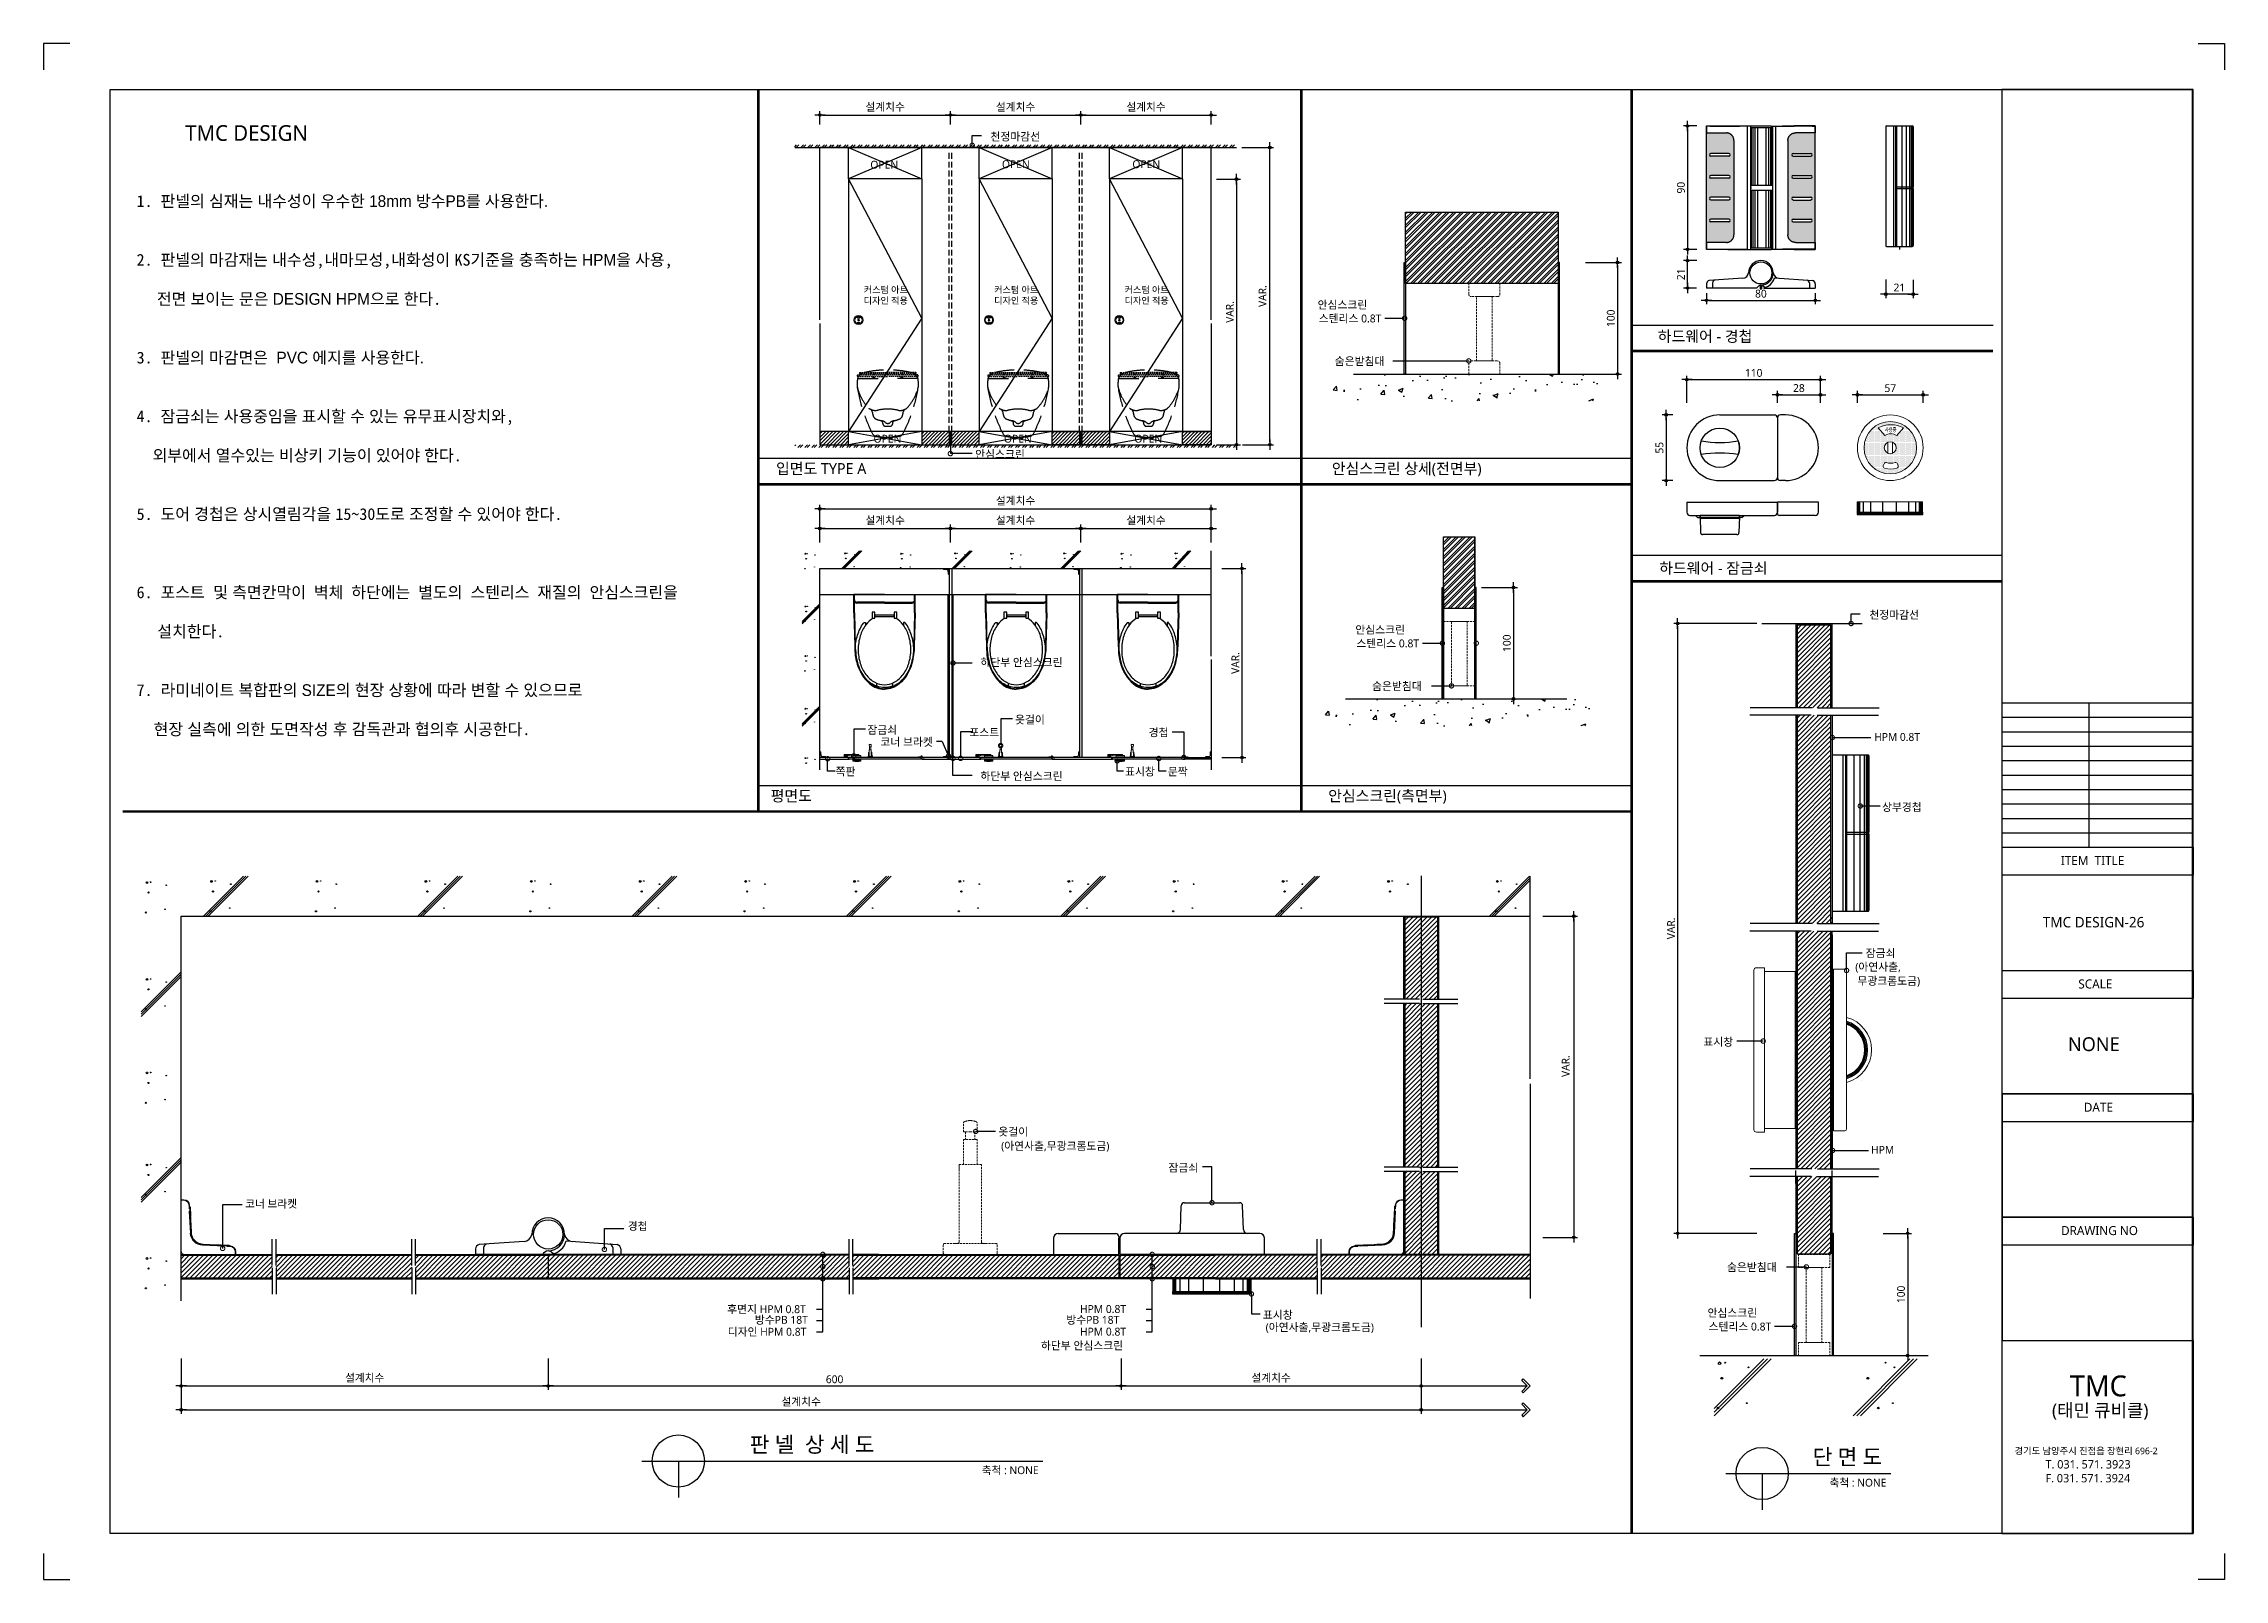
# Model space of a CAD drawing. Extents: x -256 to 8104, y -176 to 5714.
import ezdxf
from ezdxf.enums import TextEntityAlignment as Align

# ---------------------------------------------------------------- set-up
doc = ezdxf.new("R2010")
doc.units = 0
doc.header["$LTSCALE"] = 30
doc.linetypes.add('CEN', pattern=[62, 60, -1, 0, -1])
doc.linetypes.add('HIDDEN', pattern=[0.375, 0.25, -0.125])
doc.layers.get('0').update_dxf_attribs({"linetype": 'CONTINUOUS'})
doc.layers.get('DEFPOINTS').update_dxf_attribs({"linetype": 'CONTINUOUS'})
for name, color, linetype in [('02---제품선', 4, 'CONTINUOUS'), ('0_toilet', 6, 'CONTINUOUS'), ('C', 2, 'CONTINUOUS'), ('curior-0Line', 252, 'CONTINUOUS'), ('DIM', 7, 'CONTINUOUS'), ('HAT', 8, 'CONTINUOUS'), ('HID', 9, 'HIDDEN'), ('jac text', 7, 'CONTINUOUS'), ('TIT', 3, 'CONTINUOUS'), ('경첩', 4, 'CONTINUOUS'), ('문자', 3, 'CONTINUOUS'), ('부자재', 4, 'CONTINUOUS'), ('옷걸이', 4, 'CONTINUOUS'), ('잠금쇠(회전형)', 4, 'CONTINUOUS'), ('중심선', 1, 'CEN'), ('치수', 1, 'CONTINUOUS'), ('판넬', 2, 'CONTINUOUS'), ('해치', 8, 'CONTINUOUS')]:
    doc.layers.add(name, color=color, linetype=linetype)
doc.styles.add('HDW', font='gulim.ttc')
doc.styles.add('돋움', font='malgun.ttf')
doc.dimstyles.new('10', dxfattribs={"dimscale": 10, "dimtxt": 3, "dimasz": 1, "dimexe": 1.5, "dimexo": 2, "dimgap": 1, "dimtad": 1, "dimdec": 0, "dimlunit": 6, "dimtxsty": '돋움', "dimblk": 'DIMDOT', "dimcen": -1, "dimdle": 1.5, "dimclrt": 3, "dimazin": 3, "dimtfac": 1, "dimtdec": 0, "dimtix": 1, "dimtmove": 2, "dimatfit": 3, "dimldrblk": 'DIMDOT', "dimarcsym": 0})
pattern_1 = [(45, (49867.086, -7048.667), (-8.980256, 8.980256), [])]
pattern_2 = [(45, (49806.501, -6956.593), (-8.980256, 8.980256), [])]

# ---------------------------------------------------------------- blocks, each defined once
blk = doc.blocks.new('DIMDOT')
at = {"linetype": 'Continuous'}
blk.add_line((-2, 0), (2, 0), dxfattribs=at)
for radius in [0.5, 0.25]:
    blk.add_circle((0, 0), radius, dxfattribs=at)
blk = doc.blocks.new('*D692')
at = {"layer": 'DEFPOINTS', "color": 0}
for p in [(60908.8, -1489), (61408.8, -1432.8), (61408.8, -1489)]:
    blk.add_point(p, dxfattribs=at)
at = {"layer": 'DIM', "color": 0, "lineweight": -2, "ltscale": 10}
for p, q in [((60908.8, -1469), (60908.8, -1417.8)), ((61408.8, -1469), (61408.8, -1417.8)), ((60918.8, -1432.8), (61398.8, -1432.8))]:
    blk.add_line(p, q, dxfattribs=at)
at = {"layer": 'DIM', "color": 0, "lineweight": -2, "xscale": 10, "yscale": 10, "zscale": 10, "rotation": 180}
blk.add_blockref('DIMDOT', (60908.8, -1432.8), dxfattribs=at)
at = {"layer": 'DIM', "color": 0, "lineweight": -2, "xscale": 10, "yscale": 10, "zscale": 10}
blk.add_blockref('DIMDOT', (61408.8, -1432.8), dxfattribs=at)
at = {"layer": 'DIM', "color": 3, "insert": (61158.8, -1403.1), "char_height": 30, "attachment_point": 5, "style": '돋움'}
blk.add_mtext('설계치수', dxfattribs=at)
blk = doc.blocks.new('*D693')
at = {"layer": 'DEFPOINTS', "color": 0}
for p in [(61408.8, -1489), (61908.8, -1432.8), (61908.8, -1489)]:
    blk.add_point(p, dxfattribs=at)
at = {"layer": 'DIM', "color": 0, "lineweight": -2, "ltscale": 10}
for p, q in [((61408.8, -1469), (61408.8, -1417.8)), ((61908.8, -1469), (61908.8, -1417.8)), ((61418.8, -1432.8), (61898.8, -1432.8))]:
    blk.add_line(p, q, dxfattribs=at)
at = {"layer": 'DIM', "color": 0, "lineweight": -2, "xscale": 10, "yscale": 10, "zscale": 10, "rotation": 180}
blk.add_blockref('DIMDOT', (61408.8, -1432.8), dxfattribs=at)
at = {"layer": 'DIM', "color": 0, "lineweight": -2, "xscale": 10, "yscale": 10, "zscale": 10}
blk.add_blockref('DIMDOT', (61908.8, -1432.8), dxfattribs=at)
at = {"layer": 'DIM', "color": 3, "insert": (61658.8, -1403.1), "char_height": 30, "attachment_point": 5, "style": '돋움'}
blk.add_mtext('설계치수', dxfattribs=at)
blk = doc.blocks.new('*D694')
at = {"layer": 'DEFPOINTS', "color": 0}
for p in [(61908.8, -1489), (62408.8, -1432.8), (62408.8, -1489)]:
    blk.add_point(p, dxfattribs=at)
at = {"layer": 'DIM', "color": 0, "lineweight": -2, "ltscale": 10}
for p, q in [((61908.8, -1469), (61908.8, -1417.8)), ((62408.8, -1469), (62408.8, -1417.8)), ((61918.8, -1432.8), (62398.8, -1432.8))]:
    blk.add_line(p, q, dxfattribs=at)
at = {"layer": 'DIM', "color": 0, "lineweight": -2, "xscale": 10, "yscale": 10, "zscale": 10, "rotation": 180}
blk.add_blockref('DIMDOT', (61908.8, -1432.8), dxfattribs=at)
at = {"layer": 'DIM', "color": 0, "lineweight": -2, "xscale": 10, "yscale": 10, "zscale": 10}
blk.add_blockref('DIMDOT', (62408.8, -1432.8), dxfattribs=at)
at = {"layer": 'DIM', "color": 3, "insert": (62158.8, -1403.1), "char_height": 30, "attachment_point": 5, "style": '돋움'}
blk.add_mtext('설계치수', dxfattribs=at)
blk = doc.blocks.new('*D695')
at = {"layer": 'DEFPOINTS', "color": 0}
for p in [(62408.8, -1678.7), (62408.8, -2696.9), (62505.7, -2696.9)]:
    blk.add_point(p, dxfattribs=at)
at = {"layer": 'DIM', "color": 0, "lineweight": -2, "ltscale": 10}
for p, q in [((62428.8, -1678.7), (62520.7, -1678.7)), ((62505.7, -1688.7), (62505.7, -2686.9)), ((62428.8, -2696.9), (62520.7, -2696.9))]:
    blk.add_line(p, q, dxfattribs=at)
at = {"layer": 'DIM', "color": 0, "lineweight": -2, "xscale": 10, "yscale": 10, "zscale": 10}
for p, rotation in [((62505.7, -1678.7), 90), ((62505.7, -2696.9), 270)]:
    blk.add_blockref('DIMDOT', p, dxfattribs=dict(at, rotation=rotation))
at = {"layer": 'DIM', "color": 3, "insert": (62480.5, -2187.8), "char_height": 30, "attachment_point": 5, "rotation": 90, "style": '돋움'}
blk.add_mtext('VAR.', dxfattribs=at)
blk = doc.blocks.new('*D696')
at = {"layer": 'DEFPOINTS', "color": 0}
for p in [(62429.8, -3171.8), (62429.8, -3896.8), (62526.7, -3896.8)]:
    blk.add_point(p, dxfattribs=at)
at = {"layer": 'DIM', "color": 0, "lineweight": -2, "ltscale": 10}
for p, q in [((62449.8, -3171.8), (62541.7, -3171.8)), ((62526.7, -3181.8), (62526.7, -3886.8)), ((62449.8, -3896.8), (62541.7, -3896.8))]:
    blk.add_line(p, q, dxfattribs=at)
at = {"layer": 'DIM', "color": 0, "lineweight": -2, "xscale": 10, "yscale": 10, "zscale": 10}
for p, rotation in [((62526.7, -3171.8), 90), ((62526.7, -3896.8), 270)]:
    blk.add_blockref('DIMDOT', p, dxfattribs=dict(at, rotation=rotation))
at = {"layer": 'DIM', "color": 3, "insert": (62501.5, -3534.3), "char_height": 30, "attachment_point": 5, "rotation": 90, "style": '돋움'}
blk.add_mtext('VAR.', dxfattribs=at)
blk = doc.blocks.new('_DOTSMALL')
at = {"color": 0, "linetype": 'ByBlock', "const_width": 0.5}
blk.add_lwpolyline([(-0.0625, 0, 1), (0.0625, 0, 1)], format="xyb", close=True, dxfattribs=at)
blk = doc.blocks.new('A$C63EC304E')
at = {"layer": '치수', "color": 1, "xscale": 2.5, "yscale": 2.5, "zscale": 2.5, "rotation": 234.3098741996962}
blk.add_blockref('_DOTSMALL', (0.31, 0.31), dxfattribs=at)
blk = doc.blocks.new('A$C2BC9653E')
at = {"layer": '치수', "xscale": 0.3333333333333333, "yscale": 0.3333333333333333, "zscale": 0.3333333333333333}
blk.add_blockref('A$C63EC304E', (0, 0), dxfattribs=at)
blk = doc.blocks.new('A$C7FC71301')
at = {"layer": '치수', "rotation": 180}
blk.add_blockref('A$C2BC9653E', (0.21, 0.21), dxfattribs=at)
blk = doc.blocks.new('A$C4A20372B')
at = {"layer": '치수'}
blk.add_blockref('A$C7FC71301', (0, 0), dxfattribs=at)
blk = doc.blocks.new('A$C566469F5')
at = {"layer": '치수'}
blk.add_blockref('A$C4A20372B', (0, 0), dxfattribs=at)
blk = doc.blocks.new('A$C7E317CD4')
at = {"layer": '해치', "xscale": 2, "yscale": 2, "zscale": 2}
blk.add_blockref('A$C566469F5', (0, 0), dxfattribs=at)
blk = doc.blocks.new('A$C601D7F27')
at = {"layer": '치수'}
blk.add_blockref('A$C7E317CD4', (0, 0), dxfattribs=at)
blk = doc.blocks.new('A$C38802C08')
at = {"layer": '치수'}
blk.add_blockref('A$C601D7F27', (0, 0), dxfattribs=at)
blk = doc.blocks.new('*D697')
at = {"layer": 'DEFPOINTS', "color": 0}
for p in [(61908.8, -3091.4), (62408.8, -3018.3), (62408.8, -3091.4)]:
    blk.add_point(p, dxfattribs=at)
at = {"layer": 'DIM', "color": 0, "lineweight": -2, "ltscale": 10}
for p, q in [((61908.8, -3071.4), (61908.8, -3003.3)), ((62408.8, -3071.4), (62408.8, -3003.3)), ((61918.8, -3018.3), (62398.8, -3018.3))]:
    blk.add_line(p, q, dxfattribs=at)
at = {"layer": 'DIM', "color": 0, "lineweight": -2, "xscale": 10, "yscale": 10, "zscale": 10, "rotation": 180}
blk.add_blockref('DIMDOT', (61908.8, -3018.3), dxfattribs=at)
at = {"layer": 'DIM', "color": 0, "lineweight": -2, "xscale": 10, "yscale": 10, "zscale": 10}
blk.add_blockref('DIMDOT', (62408.8, -3018.3), dxfattribs=at)
at = {"layer": 'DIM', "color": 3, "insert": (62158.8, -2988.6), "char_height": 30, "attachment_point": 5, "style": '돋움'}
blk.add_mtext('설계치수', dxfattribs=at)
blk = doc.blocks.new('*D698')
at = {"layer": 'DEFPOINTS', "color": 0}
for p in [(62408.8, -2942.9), (60908.8, -3091.4), (62408.8, -3091.4)]:
    blk.add_point(p, dxfattribs=at)
at = {"layer": 'DIM', "color": 0, "lineweight": -2, "ltscale": 10}
for p, q in [((60908.8, -3071.4), (60908.8, -2927.9)), ((60918.8, -2942.9), (62398.8, -2942.9)), ((62408.8, -3071.4), (62408.8, -2927.9))]:
    blk.add_line(p, q, dxfattribs=at)
at = {"layer": 'DIM', "color": 0, "lineweight": -2, "xscale": 10, "yscale": 10, "zscale": 10, "rotation": 180}
blk.add_blockref('DIMDOT', (60908.8, -2942.9), dxfattribs=at)
at = {"layer": 'DIM', "color": 0, "lineweight": -2, "xscale": 10, "yscale": 10, "zscale": 10}
blk.add_blockref('DIMDOT', (62408.8, -2942.9), dxfattribs=at)
at = {"layer": 'DIM', "color": 3, "insert": (61658.8, -2913.3), "char_height": 30, "attachment_point": 5, "style": '돋움'}
blk.add_mtext('설계치수', dxfattribs=at)
blk = doc.blocks.new('*D699')
at = {"layer": 'DEFPOINTS', "color": 0}
for p in [(61408.8, -3091.4), (61908.8, -3018.3), (61908.8, -3091.4)]:
    blk.add_point(p, dxfattribs=at)
at = {"layer": 'DIM', "color": 0, "lineweight": -2, "ltscale": 10}
for p, q in [((61408.8, -3071.4), (61408.8, -3003.3)), ((61908.8, -3071.4), (61908.8, -3003.3)), ((61418.8, -3018.3), (61898.8, -3018.3))]:
    blk.add_line(p, q, dxfattribs=at)
at = {"layer": 'DIM', "color": 0, "lineweight": -2, "xscale": 10, "yscale": 10, "zscale": 10, "rotation": 180}
blk.add_blockref('DIMDOT', (61408.8, -3018.3), dxfattribs=at)
at = {"layer": 'DIM', "color": 0, "lineweight": -2, "xscale": 10, "yscale": 10, "zscale": 10}
blk.add_blockref('DIMDOT', (61908.8, -3018.3), dxfattribs=at)
at = {"layer": 'DIM', "color": 3, "insert": (61658.8, -2988.6), "char_height": 30, "attachment_point": 5, "style": '돋움'}
blk.add_mtext('설계치수', dxfattribs=at)
blk = doc.blocks.new('*D700')
at = {"layer": 'DEFPOINTS', "color": 0}
for p in [(60908.8, -3091.4), (61408.8, -3018.3), (61408.8, -3091.4)]:
    blk.add_point(p, dxfattribs=at)
at = {"layer": 'DIM', "color": 0, "lineweight": -2, "ltscale": 10}
for p, q in [((60908.8, -3071.4), (60908.8, -3003.3)), ((61408.8, -3071.4), (61408.8, -3003.3)), ((60918.8, -3018.3), (61398.8, -3018.3))]:
    blk.add_line(p, q, dxfattribs=at)
at = {"layer": 'DIM', "color": 0, "lineweight": -2, "xscale": 10, "yscale": 10, "zscale": 10, "rotation": 180}
blk.add_blockref('DIMDOT', (60908.8, -3018.3), dxfattribs=at)
at = {"layer": 'DIM', "color": 0, "lineweight": -2, "xscale": 10, "yscale": 10, "zscale": 10}
blk.add_blockref('DIMDOT', (61408.8, -3018.3), dxfattribs=at)
at = {"layer": 'DIM', "color": 3, "insert": (61158.8, -2988.6), "char_height": 30, "attachment_point": 5, "style": '돋움'}
blk.add_mtext('설계치수', dxfattribs=at)
blk = doc.blocks.new('*D701')
at = {"layer": 'DEFPOINTS', "color": 0}
for p in [(64744.3, -2447.4), (64232.3, -2556), (64744.3, -2556)]:
    blk.add_point(p, dxfattribs=at)
at = {"layer": 'DIM', "color": 0, "lineweight": -2, "ltscale": 10}
for p, q in [((64232.3, -2536), (64232.3, -2432.4)), ((64242.3, -2447.4), (64734.3, -2447.4)), ((64744.3, -2536), (64744.3, -2432.4))]:
    blk.add_line(p, q, dxfattribs=at)
at = {"layer": 'DIM', "color": 0, "lineweight": -2, "xscale": 10, "yscale": 10, "zscale": 10, "rotation": 180}
blk.add_blockref('DIMDOT', (64232.3, -2447.4), dxfattribs=at)
at = {"layer": 'DIM', "color": 0, "lineweight": -2, "xscale": 10, "yscale": 10, "zscale": 10}
blk.add_blockref('DIMDOT', (64744.3, -2447.4), dxfattribs=at)
at = {"layer": 'DIM', "color": 3, "insert": (64488.3, -2421.8), "char_height": 30, "attachment_point": 5, "style": '돋움'}
blk.add_mtext('110', dxfattribs=at)
blk = doc.blocks.new('*D702')
at = {"layer": 'DEFPOINTS', "color": 0}
for p in [(64744.3, -2505.4), (64579.2, -2556), (64744.3, -2556)]:
    blk.add_point(p, dxfattribs=at)
at = {"layer": 'DIM', "color": 0, "lineweight": -2, "ltscale": 10}
for p, q in [((64579.2, -2536), (64579.2, -2490.4)), ((64589.2, -2505.4), (64734.3, -2505.4)), ((64744.3, -2536), (64744.3, -2490.4))]:
    blk.add_line(p, q, dxfattribs=at)
at = {"layer": 'DIM', "color": 0, "lineweight": -2, "xscale": 10, "yscale": 10, "zscale": 10, "rotation": 180}
blk.add_blockref('DIMDOT', (64579.2, -2505.4), dxfattribs=at)
at = {"layer": 'DIM', "color": 0, "lineweight": -2, "xscale": 10, "yscale": 10, "zscale": 10}
blk.add_blockref('DIMDOT', (64744.3, -2505.4), dxfattribs=at)
at = {"layer": 'DIM', "color": 3, "insert": (64661.7, -2479.9), "char_height": 30, "attachment_point": 5, "style": '돋움'}
blk.add_mtext('28', dxfattribs=at)
blk = doc.blocks.new('*D703')
at = {"layer": 'DEFPOINTS', "color": 0}
for p in [(65138, -2505.4), (64886, -2556), (65138, -2556)]:
    blk.add_point(p, dxfattribs=at)
at = {"layer": 'DIM', "color": 0, "lineweight": -2, "ltscale": 10}
for p, q in [((64886, -2536), (64886, -2490.4)), ((64896, -2505.4), (65128, -2505.4)), ((65138, -2536), (65138, -2490.4))]:
    blk.add_line(p, q, dxfattribs=at)
at = {"layer": 'DIM', "color": 0, "lineweight": -2, "xscale": 10, "yscale": 10, "zscale": 10, "rotation": 180}
blk.add_blockref('DIMDOT', (64886, -2505.4), dxfattribs=at)
at = {"layer": 'DIM', "color": 0, "lineweight": -2, "xscale": 10, "yscale": 10, "zscale": 10}
blk.add_blockref('DIMDOT', (65138, -2505.4), dxfattribs=at)
at = {"layer": 'DIM', "color": 3, "insert": (65012, -2480.1), "char_height": 30, "attachment_point": 5, "style": '돋움'}
blk.add_mtext('57', dxfattribs=at)
blk = doc.blocks.new('*D704')
at = {"layer": 'DEFPOINTS', "color": 0}
for p in [(64289.9, -1474.6), (64234.9, -1947.8), (64289.9, -1947.8)]:
    blk.add_point(p, dxfattribs=at)
at = {"layer": 'DIM', "color": 0, "lineweight": -2, "ltscale": 10}
for p, q in [((64269.9, -1474.6), (64219.9, -1474.6)), ((64234.9, -1484.6), (64234.9, -1937.8)), ((64269.9, -1947.8), (64219.9, -1947.8))]:
    blk.add_line(p, q, dxfattribs=at)
at = {"layer": 'DIM', "color": 0, "lineweight": -2, "xscale": 10, "yscale": 10, "zscale": 10}
for p, rotation in [((64234.9, -1474.6), 90), ((64234.9, -1947.8), 270)]:
    blk.add_blockref('DIMDOT', p, dxfattribs=dict(at, rotation=rotation))
at = {"layer": 'DIM', "color": 3, "insert": (64209.4, -1711.2), "char_height": 30, "attachment_point": 5, "rotation": 90, "style": '돋움'}
blk.add_mtext('90', dxfattribs=at)
blk = doc.blocks.new('*D705')
at = {"layer": 'DEFPOINTS', "color": 0}
for p in [(64307.5, -2096), (64724.6, -2096), (64724.6, -2143.4)]:
    blk.add_point(p, dxfattribs=at)
at = {"layer": 'DIM', "color": 0, "lineweight": -2, "ltscale": 10}
for p, q in [((64307.5, -2116), (64307.5, -2158.4)), ((64317.5, -2143.4), (64714.6, -2143.4)), ((64724.6, -2116), (64724.6, -2158.4))]:
    blk.add_line(p, q, dxfattribs=at)
at = {"layer": 'DIM', "color": 0, "lineweight": -2, "xscale": 10, "yscale": 10, "zscale": 10, "rotation": 180}
blk.add_blockref('DIMDOT', (64307.5, -2143.4), dxfattribs=at)
at = {"layer": 'DIM', "color": 0, "lineweight": -2, "xscale": 10, "yscale": 10, "zscale": 10}
blk.add_blockref('DIMDOT', (64724.6, -2143.4), dxfattribs=at)
at = {"layer": 'DIM', "color": 3, "insert": (64516, -2117.9), "char_height": 30, "attachment_point": 5, "style": '돋움'}
blk.add_mtext('80', dxfattribs=at)
blk = doc.blocks.new('*D706')
at = {"layer": 'DEFPOINTS', "color": 0}
for p in [(64234.9, -1991), (64289.9, -1991), (64289.2, -2096)]:
    blk.add_point(p, dxfattribs=at)
at = {"layer": 'DIM', "color": 0, "lineweight": -2, "ltscale": 10}
for p, q in [((64269.9, -1991), (64219.9, -1991)), ((64234.9, -2086), (64234.9, -2001)), ((64269.2, -2096), (64219.9, -2096))]:
    blk.add_line(p, q, dxfattribs=at)
at = {"layer": 'DIM', "color": 0, "lineweight": -2, "xscale": 10, "yscale": 10, "zscale": 10}
for p, rotation in [((64234.9, -1991), 90), ((64234.9, -2096), 270)]:
    blk.add_blockref('DIMDOT', p, dxfattribs=dict(at, rotation=rotation))
at = {"layer": 'DIM', "color": 3, "insert": (64209.5, -2043.5), "char_height": 30, "attachment_point": 5, "rotation": 90, "style": '돋움'}
blk.add_mtext('21', dxfattribs=at)
blk = doc.blocks.new('*D707')
at = {"layer": 'DEFPOINTS', "color": 0}
for p in [(64994.4, -2043.8), (65099.4, -2044.5), (64994.4, -2119.5)]:
    blk.add_point(p, dxfattribs=at)
at = {"layer": 'DIM', "color": 0, "lineweight": -2, "ltscale": 10}
for p, q in [((64994.4, -2063.8), (64994.4, -2134.5)), ((65099.4, -2064.5), (65099.4, -2134.5)), ((65089.4, -2119.5), (65004.4, -2119.5))]:
    blk.add_line(p, q, dxfattribs=at)
at = {"layer": 'DIM', "color": 0, "lineweight": -2, "xscale": 10, "yscale": 10, "zscale": 10, "rotation": 180}
blk.add_blockref('DIMDOT', (64994.4, -2119.5), dxfattribs=at)
at = {"layer": 'DIM', "color": 0, "lineweight": -2, "xscale": 10, "yscale": 10, "zscale": 10}
blk.add_blockref('DIMDOT', (65099.4, -2119.5), dxfattribs=at)
at = {"layer": 'DIM', "color": 3, "insert": (65046.9, -2094.2), "char_height": 30, "attachment_point": 5, "style": '돋움'}
blk.add_mtext('21', dxfattribs=at)
blk = doc.blocks.new('A$C10E41893')
at = {"layer": '부자재'}
for p, q in [((6, 0), (6, 196)), ((123, 196), (6, 196)), ((123, 192), (6, 192)), ((55, 0), (55, 177)), ((61, 0), (61, 177)), ((6, 0), (6, -196)), ((55, 0), (55, -177)), ((61, 0), (61, -177)), ((123, -192), (6, -192)), ((123, -196), (6, -196))]:
    blk.add_line(p, q, dxfattribs=at)
for points in [[(123, 196, -0.012538), (123, 196), (335, 190, -0.055395), (445, 175, -0.154276), (577, 93, -0.179504), (612, 0, -0.179504)], [(123, 192, -0.012538), (123, 192), (335, 187, -0.055395), (444, 172, -0.154276), (574, 91, -0.179504), (608, 0, -0.179504)], [(157, -72, 0.089162), (200, -119, 0.085733), (270, -155, 0.075373), (359, -168, 0.075373), (447, -155, 0.085733), (517, -119, 0.106084), (567, -62, 0.126931), (583, 0, 0.126931), (567, 62, 0.106084), (517, 119, 0.085733), (447, 155, 0.075373), (359, 168, 0.075373), (270, 155, 0.085733), (200, 119, 0.089162), (157, 72)], [(572, 51), (589, 51), (589, 60, 0.021185), (583, 71, 0.106084), (528, 134, 0.085733), (453, 172, 0.075373), (359, 187, 0.075373), (265, 172, 0.085733), (189, 134, 0.007337), (184, 130), (184, 122), (205, 122)], [(123, -196, 0.012538), (123, -196), (335, -190, 0.055395), (445, -175, 0.154276), (577, -93, 0.179504), (612, 0, 0.179504)], [(123, -192, 0.012538), (123, -192), (335, -187, 0.055395), (444, -172, 0.154276), (574, -91, 0.179504), (608, 0, 0.179504)], [(589, -51, 0.090214), (598, 0, 0.090214), (589, 51, 0.106084)], [(572, -51), (589, -51), (589, -60, -0.021185), (583, -71, -0.106084), (528, -134, -0.085733), (453, -172, -0.075373), (359, -187, -0.075373), (265, -172, -0.085733), (189, -134, -0.007337), (184, -130), (184, -122), (205, -122)]]:
    blk.add_lwpolyline(points, format="xyb", dxfattribs=at)
blk.add_lwpolyline([(138, -61), (119, -61), (119, -79), (157, -79), (157, -61), (138, -61), (147, -61), (147, 61), (138, 61), (157, 61), (157, 79), (119, 79), (119, 61), (138, 61), (138, -61), (119, -61)], dxfattribs=at)
for centre, start, end in [((40, 177), 0, 90), ((46, 177), 0, 90), ((40, -177), 270, 0), ((46, -177), 270, 0)]:
    blk.add_arc(centre, 15, start, end, dxfattribs=at)
blk = doc.blocks.new('A$C460A2A32')
at = {"color": 0}
for p, q in [((3, 20), (0, 16)), ((3, 20), (9, 20)), ((4, 10), (162, 10)), ((9, 20), (162, 20)), ((13, 32), (11, 30)), ((13, 32), (162, 32)), ((13, 27), (162, 27)), ((312, 32), (162, 32)), ((312, 27), (162, 27)), ((316, 20), (162, 20)), ((321, 10), (162, 10)), ((312, 32), (313, 30)), ((322, 20), (316, 20)), ((322, 20), (324, 16))]:
    blk.add_line(p, q, dxfattribs=at)
for centre, radius, start, end in [((4, 14), 4, 150.0107, 270), ((13, 29), 2, 135, 270), ((109, 28), 26, 182.6717, 198.4118), ((109, 10), 26, 180, 202.6199), ((107, 28), 23, 183.0205, 200.9186), ((107, 10), 23, 180, 205.7715), ((69, 10), 23, 334.2285, 0), ((69, 28), 23, 339.0814, 356.9795), ((67, 10), 26, 337.3801, 0), ((67, 28), 26, 341.5882, 357.3283), ((257, 10), 26, 180, 202.6199), ((257, 28), 26, 182.6717, 198.4118), ((256, 28), 23, 183.0205, 200.9186), ((256, 10), 23, 180, 205.7715), ((217, 10), 23, 334.2285, 0), ((217, 28), 23, 339.0814, 356.9795), ((216, 28), 26, 341.5882, 357.3283), ((216, 10), 26, 337.3801, 0), ((312, 29), 2, 270, 45), ((321, 14), 4, 270, 29.9893)]:
    blk.add_arc(centre, radius, start, end, dxfattribs=at)
blk = doc.blocks.new('*D708')
at = {"layer": 'DEFPOINTS', "color": 0}
for p in [(64197.9, -2582.6), (64152.3, -2834.6), (64197.9, -2834.6)]:
    blk.add_point(p, dxfattribs=at)
at = {"layer": 'DIM', "color": 0, "lineweight": -2, "ltscale": 10}
for p, q in [((64177.9, -2582.6), (64137.3, -2582.6)), ((64152.3, -2592.6), (64152.3, -2824.6)), ((64177.9, -2834.6), (64137.3, -2834.6))]:
    blk.add_line(p, q, dxfattribs=at)
at = {"layer": 'DIM', "color": 0, "lineweight": -2, "xscale": 10, "yscale": 10, "zscale": 10}
for p, rotation in [((64152.3, -2582.6), 90), ((64152.3, -2834.6), 270)]:
    blk.add_blockref('DIMDOT', p, dxfattribs=dict(at, rotation=rotation))
at = {"layer": 'DIM', "color": 3, "insert": (64127, -2708.6), "char_height": 30, "attachment_point": 5, "rotation": 90, "style": '돋움'}
blk.add_mtext('55', dxfattribs=at)
blk = doc.blocks.new('*D709')
at = {"layer": 'DEFPOINTS', "color": 0}
for p in [(64520.9, -3382.6), (64196.8, -5721.5), (64520.9, -5721.5)]:
    blk.add_point(p, dxfattribs=at)
at = {"layer": 'DIM', "color": 0, "lineweight": -2, "ltscale": 10}
for p, q in [((64500.9, -3382.6), (64181.8, -3382.6)), ((64196.8, -3392.6), (64196.8, -5711.5)), ((64500.9, -5721.5), (64181.8, -5721.5))]:
    blk.add_line(p, q, dxfattribs=at)
at = {"layer": 'DIM', "color": 0, "lineweight": -2, "xscale": 10, "yscale": 10, "zscale": 10}
for p, rotation in [((64196.8, -3382.6), 90), ((64196.8, -5721.5), 270)]:
    blk.add_blockref('DIMDOT', p, dxfattribs=dict(at, rotation=rotation))
at = {"layer": 'DIM', "color": 3, "insert": (64171.6, -4552), "char_height": 30, "attachment_point": 5, "rotation": 90, "style": '돋움'}
blk.add_mtext('VAR.', dxfattribs=at)
blk = doc.blocks.new('A$C13EB2441')
for p, q in [((0.84, 7.37), (0.84, 14.11)), ((0.84, 6.74), (0.84, 0))]:
    blk.add_line(p, q)
blk = doc.blocks.new('*D710')
at = {"layer": 'DEFPOINTS', "color": 0}
for p in [(64964.4, -5721.5), (64964.4, -6189.8), (65078.7, -6189.8)]:
    blk.add_point(p, dxfattribs=at)
at = {"layer": 'DIM', "color": 0, "lineweight": -2, "ltscale": 10}
for p, q in [((64984.4, -5721.5), (65093.7, -5721.5)), ((65078.7, -5731.5), (65078.7, -6179.8)), ((64984.4, -6189.8), (65093.7, -6189.8))]:
    blk.add_line(p, q, dxfattribs=at)
at = {"layer": 'DIM', "color": 0, "lineweight": -2, "xscale": 10, "yscale": 10, "zscale": 10}
for p, rotation in [((65078.7, -5721.5), 90), ((65078.7, -6189.8), 270)]:
    blk.add_blockref('DIMDOT', p, dxfattribs=dict(at, rotation=rotation))
at = {"layer": 'DIM', "color": 3, "insert": (65053.1, -5955.6), "char_height": 30, "attachment_point": 5, "rotation": 90, "style": '돋움'}
blk.add_mtext('100', dxfattribs=at)
blk = doc.blocks.new('*D711')
at = {"layer": 'DEFPOINTS', "color": 0}
for p in [(63424.7, -3244.5), (63424.7, -3671.9), (63567.6, -3671.9)]:
    blk.add_point(p, dxfattribs=at)
at = {"layer": 'DIM', "color": 0, "lineweight": -2, "ltscale": 10}
for p, q in [((63444.7, -3244.5), (63582.6, -3244.5)), ((63567.6, -3254.5), (63567.6, -3661.9)), ((63444.7, -3671.9), (63582.6, -3671.9))]:
    blk.add_line(p, q, dxfattribs=at)
at = {"layer": 'DIM', "color": 0, "lineweight": -2, "xscale": 10, "yscale": 10, "zscale": 10}
for p, rotation in [((63567.6, -3244.5), 90), ((63567.6, -3671.9), 270)]:
    blk.add_blockref('DIMDOT', p, dxfattribs=dict(at, rotation=rotation))
at = {"layer": 'DIM', "color": 3, "insert": (63542.1, -3458.2), "char_height": 30, "attachment_point": 5, "rotation": 90, "style": '돋움'}
blk.add_mtext('100', dxfattribs=at)
blk = doc.blocks.new('*D712')
at = {"layer": 'DEFPOINTS', "color": 0}
for p in [(62505.7, -1557.2), (62633.1, -1557.2), (62508.2, -2696.9)]:
    blk.add_point(p, dxfattribs=at)
at = {"layer": 'DIM', "color": 0, "lineweight": -2, "ltscale": 10}
for p, q in [((62525.7, -1557.2), (62648.1, -1557.2)), ((62633.1, -2686.9), (62633.1, -1567.2)), ((62528.2, -2696.9), (62648.1, -2696.9))]:
    blk.add_line(p, q, dxfattribs=at)
at = {"layer": 'DIM', "color": 0, "lineweight": -2, "xscale": 10, "yscale": 10, "zscale": 10}
for p, rotation in [((62633.1, -1557.2), 90), ((62633.1, -2696.9), 270)]:
    blk.add_blockref('DIMDOT', p, dxfattribs=dict(at, rotation=rotation))
at = {"layer": 'DIM', "color": 3, "insert": (62605.8, -2127.1), "char_height": 30, "attachment_point": 5, "rotation": 90, "style": '돋움'}
blk.add_mtext('VAR.', dxfattribs=at)
blk = doc.blocks.new('*D713')
at = {"layer": 'DEFPOINTS', "color": 0}
for p in [(63823.4, -1998.4), (63823.4, -2425.8), (63966.3, -2425.8)]:
    blk.add_point(p, dxfattribs=at)
at = {"layer": 'DIM', "color": 0, "lineweight": -2, "ltscale": 10}
for p, q in [((63843.4, -1998.4), (63981.3, -1998.4)), ((63966.3, -2008.4), (63966.3, -2415.8)), ((63843.4, -2425.8), (63981.3, -2425.8))]:
    blk.add_line(p, q, dxfattribs=at)
at = {"layer": 'DIM', "color": 0, "lineweight": -2, "xscale": 10, "yscale": 10, "zscale": 10}
for p, rotation in [((63966.3, -1998.4), 90), ((63966.3, -2425.8), 270)]:
    blk.add_blockref('DIMDOT', p, dxfattribs=dict(at, rotation=rotation))
at = {"layer": 'DIM', "color": 3, "insert": (63940.7, -2212.1), "char_height": 30, "attachment_point": 5, "rotation": 90, "style": '돋움'}
blk.add_mtext('100', dxfattribs=at)
blk = doc.blocks.new('*D714')
at = {"layer": 'DEFPOINTS', "color": 0}
for p in [(58459.9, -6181.1), (59867, -6181.1), (59867, -6306.8)]:
    blk.add_point(p, dxfattribs=at)
at = {"layer": 'DIM', "color": 0, "lineweight": -2, "ltscale": 10}
for p, q in [((58459.9, -6201.1), (58459.9, -6321.8)), ((59867, -6201.1), (59867, -6321.8)), ((58469.9, -6306.8), (59857, -6306.8))]:
    blk.add_line(p, q, dxfattribs=at)
at = {"layer": 'DIM', "color": 0, "lineweight": -2, "xscale": 10, "yscale": 10, "zscale": 10, "rotation": 180}
blk.add_blockref('DIMDOT', (58459.9, -6306.8), dxfattribs=at)
at = {"layer": 'DIM', "color": 0, "lineweight": -2, "xscale": 10, "yscale": 10, "zscale": 10}
blk.add_blockref('DIMDOT', (59867, -6306.8), dxfattribs=at)
at = {"layer": 'DIM', "color": 3, "insert": (59163.5, -6277.1), "char_height": 30, "attachment_point": 5, "style": '돋움'}
blk.add_mtext('설계치수', dxfattribs=at)
blk = doc.blocks.new('*D715')
at = {"layer": 'DEFPOINTS', "color": 0}
for p in [(58459.9, -6181.1), (63213.8, -6181.1), (63213.8, -6398.2)]:
    blk.add_point(p, dxfattribs=at)
at = {"layer": 'DIM', "color": 0, "lineweight": -2, "ltscale": 10}
for p, q in [((58459.9, -6201.1), (58459.9, -6413.2)), ((63213.8, -6201.1), (63213.8, -6413.2)), ((58469.9, -6398.2), (63203.8, -6398.2))]:
    blk.add_line(p, q, dxfattribs=at)
at = {"layer": 'DIM', "color": 0, "lineweight": -2, "xscale": 10, "yscale": 10, "zscale": 10, "rotation": 180}
blk.add_blockref('DIMDOT', (58459.9, -6398.2), dxfattribs=at)
at = {"layer": 'DIM', "color": 0, "lineweight": -2, "xscale": 10, "yscale": 10, "zscale": 10}
blk.add_blockref('DIMDOT', (63213.8, -6398.2), dxfattribs=at)
at = {"layer": 'DIM', "color": 3, "insert": (60836.9, -6368.6), "char_height": 30, "attachment_point": 5, "style": '돋움'}
blk.add_mtext('설계치수', dxfattribs=at)
blk = doc.blocks.new('*D716')
at = {"layer": 'DEFPOINTS', "color": 0}
for p in [(62063, -6181.1), (63213.8, -6181.1), (63213.8, -6306.8)]:
    blk.add_point(p, dxfattribs=at)
at = {"layer": 'DIM', "color": 0, "lineweight": -2, "ltscale": 10}
for p, q in [((62063, -6201.1), (62063, -6321.8)), ((63213.8, -6201.1), (63213.8, -6321.8)), ((62073, -6306.8), (63203.8, -6306.8))]:
    blk.add_line(p, q, dxfattribs=at)
at = {"layer": 'DIM', "color": 0, "lineweight": -2, "xscale": 10, "yscale": 10, "zscale": 10, "rotation": 180}
blk.add_blockref('DIMDOT', (62063, -6306.8), dxfattribs=at)
at = {"layer": 'DIM', "color": 0, "lineweight": -2, "xscale": 10, "yscale": 10, "zscale": 10}
blk.add_blockref('DIMDOT', (63213.8, -6306.8), dxfattribs=at)
at = {"layer": 'DIM', "color": 3, "insert": (62638.4, -6277.1), "char_height": 30, "attachment_point": 5, "style": '돋움'}
blk.add_mtext('설계치수', dxfattribs=at)
blk = doc.blocks.new('*D717')
at = {"layer": 'DEFPOINTS', "color": 0}
for p in [(59867, -6181.1), (62063, -6181.1), (62063, -6306.8)]:
    blk.add_point(p, dxfattribs=at)
at = {"layer": 'DIM', "color": 0, "lineweight": -2, "ltscale": 10}
for p, q in [((59867, -6201.1), (59867, -6321.8)), ((62063, -6201.1), (62063, -6321.8)), ((59877, -6306.8), (62053, -6306.8))]:
    blk.add_line(p, q, dxfattribs=at)
at = {"layer": 'DIM', "color": 0, "lineweight": -2, "xscale": 10, "yscale": 10, "zscale": 10, "rotation": 180}
blk.add_blockref('DIMDOT', (59867, -6306.8), dxfattribs=at)
at = {"layer": 'DIM', "color": 0, "lineweight": -2, "xscale": 10, "yscale": 10, "zscale": 10}
blk.add_blockref('DIMDOT', (62063, -6306.8), dxfattribs=at)
at = {"layer": 'DIM', "color": 3, "insert": (60965, -6281.3), "char_height": 30, "attachment_point": 5, "style": '돋움'}
blk.add_mtext('600', dxfattribs=at)
blk = doc.blocks.new('A$C06B31977')
for p, q in [((1.26, 11.06), (1.26, 21.17)), ((1.26, 10.11), (1.26, 0))]:
    blk.add_line(p, q)
blk = doc.blocks.new('*D718')
at = {"layer": 'DEFPOINTS', "color": 0}
for p in [(63660.6, -4505.4), (63660.6, -5736.8), (63798.5, -5736.8)]:
    blk.add_point(p, dxfattribs=at)
at = {"layer": 'DIM', "color": 0, "lineweight": -2, "ltscale": 10}
for p, q in [((63680.6, -4505.4), (63813.5, -4505.4)), ((63798.5, -4515.4), (63798.5, -5726.8)), ((63680.6, -5736.8), (63813.5, -5736.8))]:
    blk.add_line(p, q, dxfattribs=at)
at = {"layer": 'DIM', "color": 0, "lineweight": -2, "xscale": 10, "yscale": 10, "zscale": 10}
for p, rotation in [((63798.5, -4505.4), 90), ((63798.5, -5736.8), 270)]:
    blk.add_blockref('DIMDOT', p, dxfattribs=dict(at, rotation=rotation))
at = {"layer": 'DIM', "color": 3, "insert": (63767.7, -5080.2), "char_height": 30, "attachment_point": 5, "rotation": 90, "style": '돋움'}
blk.add_mtext('VAR.', dxfattribs=at)
blk = doc.blocks.new('DESIGN-26', base_point=(58188.6, -6872.9))
h = blk.add_hatch()
h.set_pattern_fill('ANSI31', color=3, scale=3, angle=180)
h.set_pattern_definition([(225, (58227.086, -7048.667), (6.735192, -6.735192), [])])
h.paths.add_polyline_path([(61018.8, -2646.9), (60908.8, -2646.9), (60908.8, -2696.9), (61018.8, -2696.9)])
h.paths.add_polyline_path([(61403.8, -2646.9), (61298.8, -2646.9), (61298.8, -2696.9), (61403.8, -2696.9)])
h.paths.add_polyline_path([(61518.8, -2646.9), (61413.8, -2646.9), (61413.8, -2696.9), (61518.8, -2696.9)])
h.paths.add_polyline_path([(61903.8, -2646.9), (61798.8, -2646.9), (61798.8, -2696.9), (61903.8, -2696.9)])
h.paths.add_polyline_path([(62018.8, -2646.9), (61913.8, -2646.9), (61913.8, -2696.9), (62018.8, -2696.9)])
h.paths.add_polyline_path([(62408.8, -2646.9), (62298.8, -2646.9), (62298.8, -2696.9), (62408.8, -2696.9)])
h = blk.add_hatch()
h.set_pattern_fill('ANSI31', color=2, style=0)
h.set_pattern_definition([(45, (58227.086, -7048.6668), (-2.245064, 2.245064), [])])
h.paths.add_polyline_path([(61413.8, -2646.9), (61403.8, -2646.9), (61403.8, -2696.9), (61413.8, -2696.9)])
h = blk.add_hatch()
h.set_pattern_fill('ANSI31', color=2, style=0)
h.set_pattern_definition([(45, (58727.086, -7048.6668), (-2.245064, 2.245064), [])])
h.paths.add_polyline_path([(61913.8, -2646.9), (61903.8, -2646.9), (61903.8, -2696.9), (61913.8, -2696.9)])
h = blk.add_hatch()
h.set_pattern_fill('ANSI31', color=2, style=0)
h.set_pattern_definition([(45, (61405.2524, -5208.6774), (-2.245064, 2.245064), [])])
h.paths.add_polyline_path([(63299.7, -3244.5), (63294.7, -3244.5), (63294.7, -3456.1, -1), (63294.7, -3460.3), (63294.7, -3671.9), (63299.7, -3671.9)])
h.paths.add_polyline_path([(63424.7, -3460.3, -1), (63424.7, -3456.1), (63424.7, -3244.5), (63419.7, -3244.5), (63419.7, -3671.9), (63424.7, -3671.9)])
at = {"layer": 'HAT'}
h = blk.add_hatch(dxfattribs=at)
h.set_pattern_fill('ANSI32', color=256, scale=2, style=0)
h.set_pattern_definition([(45, (49572.717, -7190.143), (-13.470384, 13.470384), []), (45, (49581.697, -7190.143), (-13.470384, 13.470384), [])])
h.paths.add_polyline_path([(60812.1, -1547.2), (62505.7, -1547.2), (62505.7, -1557.2), (60812.1, -1557.2)])
h = blk.add_hatch(dxfattribs=at)
h.set_pattern_fill('ANSI32', color=256, scale=2, style=0)
h.set_pattern_definition([(45, (49896.99, -7057.5), (-13.470384, 13.470384), []), (45, (49905.97, -7057.5), (-13.470384, 13.470384), [])])
h.paths.add_polyline_path([(63153.9, -1804.6), (63739.3, -1804.6), (63739.3, -2079.2), (63153.9, -2079.2)])
h = blk.add_hatch(dxfattribs=at)
h.set_pattern_fill('ANSI32', color=256, scale=2, style=0)
h.set_pattern_definition([(45, (49572.717, -7008.163), (-13.470384, 13.470384), []), (45, (49581.697, -7008.163), (-13.470384, 13.470384), [])])
h.paths.add_polyline_path([(60812.1, -2707.4), (62505.7, -2707.4), (62505.7, -2697.4), (60812.1, -2697.4)])
h = blk.add_hatch(dxfattribs=at)
h.set_pattern_fill('ANSI32', color=256, scale=2, style=0)
h.set_pattern_definition([(45, (58218.403, -7048.667), (-13.470384, 13.470384), []), (45, (58227.384, -7048.667), (-13.470384, 13.470384), [])])
h.paths.add_polyline_path([(63419.7, -3050.7), (63299.7, -3050.7), (63299.7, -3325.3), (63419.7, -3325.3), (63419.7, -3244.5)])
at = {"layer": 'HAT', "transparency": 33554687}
h = blk.add_hatch(dxfattribs=at)
h.set_pattern_fill('ANSI31', color=256, scale=4)
h.set_pattern_definition(pattern_1)
h.paths.add_polyline_path([(64711.1, -3705.5), (64733.3, -3705.5), (64784.7, -3705.5), (64784.7, -3387.6), (64654.7, -3387.6), (64654.7, -3705.5)])
at = {"layer": 'HAT'}
h = blk.add_hatch(dxfattribs=at)
h.set_pattern_fill('ANSI31', color=256, scale=4, style=0)
h.set_pattern_definition(pattern_1)
edge = h.paths.add_edge_path()
edge.add_line((64784.7, -3783.3), (64725.3, -3783.3))
edge.add_arc((64723.2, -3783.3), 2.08, -54.30987, 0, ccw=False)
edge.add_arc((64723.2, -3783.3), 2.08, 125.69013, 305.69013, ccw=False)
edge.add_arc((64723.2, -3783.3), 2.08, 0, 125.69013, ccw=False)
edge.add_line((64725.3, -3783.3), (64784.7, -3783.3))
edge.add_line((64784.7, -3783.3), (64784.7, -3734.6))
edge.add_line((64784.7, -3734.6), (64774.4, -3734.6))
edge.add_spline(control_points=[(64771.6, -3742.4), (64772.6, -3739.7), (64773.5, -3737.1), (64774.4, -3734.6)], knot_values=[0, 0, 0, 0, 0.152076, 0.152076, 0.152076, 0.152076], degree=3, periodic=0)
edge.add_line((64774.4, -3734.6), (64719.7, -3734.6))
edge.add_line((64719.7, -3734.6), (64719.7, -4533.1))
edge.add_line((64719.7, -4533.1), (64776.4, -4533.1))
edge.add_spline(control_points=[(64776.4, -4533.1), (64779.6, -4524.3), (64782.6, -4516.5), (64784.7, -4512.7)], knot_values=[0.152076, 0.152076, 0.152076, 0.152076, 0.673721, 0.673721, 0.673721, 0.673721], degree=3, periodic=0)
edge.add_spline(control_points=[(64787.1, -4533.1), (64787.6, -4523.1), (64788.7, -4507.7), (64785.8, -4510.7), (64784.7, -4512.7)], knot_values=[0.673721, 0.673721, 0.673721, 0.673721, 1.332503, 1.60798, 1.60798, 1.60798, 1.60798], degree=3, periodic=0)
edge.add_line((64784.7, -4512.7), (64784.7, -3783.3))
h.paths.add_polyline_path([(64719.7, -3734.6), (64654.7, -3734.6), (64654.7, -4533.1), (64719.7, -4533.1)])
h = blk.add_hatch(dxfattribs=at)
h.set_pattern_fill('ANSI31', color=256, scale=4, style=0)
h.set_pattern_definition(pattern_1)
h.paths.add_polyline_path([(64719.7, -5018.6), (64654.7, -5018.6), (64654.7, -5474.1), (64719.7, -5474.1), (64719.7, -5364.7, -0.567825), (64719.7, -5361.1)])
h.paths.add_polyline_path([(64784.7, -5018.6), (64719.7, -5018.6), (64719.7, -5361.1, -0.582142), (64722.8, -5362.9), (64784.7, -5362.9)])
edge = h.paths.add_edge_path()
edge.add_line((64784.7, -5362.9), (64722.8, -5362.9))
edge.add_arc((64720.8, -5362.9), 2.08, -54.30987, 0, ccw=False)
edge.add_arc((64720.8, -5362.9), 2.08, 239.17799, 305.69013, ccw=False)
edge.add_line((64719.7, -5364.7), (64719.7, -5474.1))
edge.add_line((64719.7, -5474.1), (64776.4, -5474.1))
edge.add_spline(control_points=[(64776.4, -5474.1), (64779.6, -5465.4), (64782.6, -5457.6), (64784.7, -5453.8)], knot_values=[0.152076, 0.152076, 0.152076, 0.152076, 0.673721, 0.673721, 0.673721, 0.673721], degree=3, periodic=0)
edge.add_line((64784.7, -5453.8), (64784.7, -5362.9))
h.paths.add_polyline_path([(64719.7, -4562.1), (64654.7, -4562.1), (64654.7, -5018.6), (64719.7, -5018.6)])
edge = h.paths.add_edge_path()
edge.add_line((64784.7, -4562.1), (64774.4, -4562.1))
edge.add_spline(control_points=[(64771.6, -4569.9), (64772.6, -4567.3), (64773.5, -4564.6), (64774.4, -4562.1)], knot_values=[0, 0, 0, 0, 0.152076, 0.152076, 0.152076, 0.152076], degree=3, periodic=0)
edge.add_line((64774.4, -4562.1), (64719.7, -4562.1))
edge.add_line((64719.7, -4562.1), (64719.7, -5018.6))
edge.add_line((64719.7, -5018.6), (64784.7, -5018.6))
edge.add_line((64784.7, -5018.6), (64784.7, -4562.1))
at = {"layer": 'HAT', "transparency": 33554687}
h = blk.add_hatch(dxfattribs=at)
h.set_pattern_fill('ANSI31', color=256, scale=4, style=0)
h.set_pattern_definition(pattern_1)
h.paths.add_polyline_path([(64709.1, -5503.2), (64654.7, -5503.2), (64654.7, -5799.9), (64719.7, -5799.9), (64719.7, -5503.2)])
h.paths.add_polyline_path([(64784.7, -5503.2), (64731.3, -5503.2), (64719.7, -5503.2), (64719.7, -5799.9), (64784.7, -5799.9)])
at = {"layer": '해치'}
h = blk.add_hatch(dxfattribs=at)
h.set_pattern_fill('DOTS', color=256, scale=2.628474)
h.set_pattern_definition([(0, (61345.76, -1139.6253), (2.086351, 4.172702), [0, -4.172702])])
edge = h.paths.add_edge_path()
edge.add_line((64308, -1921.2), (64308, -1921.2))
edge.add_spline(control_points=[(64308, -1921.2), (64308.3, -1921.2), (64319.8, -1921.2)], knot_values=[-0.724312, -0.724312, -0.724312, 0.724312, 0.724312, 0.724312], weights=[1, 0.748956, 1], degree=2, periodic=0)
edge.add_line((64319.8, -1921.2), (64383.7, -1921.2))
edge.add_spline(control_points=[(64383.7, -1921.2), (64412.6, -1921.2), (64412.6, -1892.3)], knot_values=[-1.570796, -1.570796, -1.570796, 0, 0, 0], weights=[1, 0.707107, 1], degree=2, periodic=0)
edge.add_line((64412.6, -1892.3), (64412.6, -1530.1))
edge.add_spline(control_points=[(64412.6, -1530.1), (64412.6, -1501.2), (64383.7, -1501.2)], knot_values=[0, 0, 0, 1.570796, 1.570796, 1.570796], weights=[1, 0.707107, 1], degree=2, periodic=0)
edge.add_line((64383.7, -1501.2), (64319.8, -1501.2))
edge.add_spline(control_points=[(64319.8, -1501.2), (64308.3, -1501.2), (64308, -1501.2)], knot_values=[-0.724312, -0.724312, -0.724312, 0.724312, 0.724312, 0.724312], weights=[1, 0.748956, 1], degree=2, periodic=0)
edge.add_line((64308, -1501.2), (64308, -1921.2))
h.paths.add_polyline_path([(64392.9, -1579.9, -0.414214), (64398.1, -1585.2, -0.414214), (64392.9, -1590.5), (64324.5, -1590.5, -0.414214), (64319.3, -1585.2, -0.414214), (64324.5, -1579.9)], flags=16)
h.paths.add_polyline_path([(64392.9, -1663.9, -0.414214), (64398.1, -1669.2, -0.414214), (64392.9, -1674.5), (64324.5, -1674.5, -0.414214), (64319.3, -1669.2, -0.414214), (64324.5, -1663.9)], flags=16)
h.paths.add_polyline_path([(64392.9, -1748, -0.414214), (64398.1, -1753.2, -0.414214), (64392.9, -1758.5), (64324.5, -1758.5, -0.414214), (64319.3, -1753.2, -0.414214), (64324.5, -1748)], flags=16)
h.paths.add_polyline_path([(64392.9, -1832, -0.414214), (64398.1, -1837.2, -0.414214), (64392.9, -1842.5), (64324.5, -1842.5, -0.414214), (64319.3, -1837.2, -0.414214), (64324.5, -1832)], flags=16)
h = blk.add_hatch(dxfattribs=at)
h.set_pattern_fill('DOTS', color=256, scale=2.628474)
h.set_pattern_definition([(0, (60871.1426, -1139.6253), (2.086351, 4.1727023), [0, -4.1727023])])
edge = h.paths.add_edge_path()
edge.add_spline(control_points=[(64619.4, -1530.1), (64619.4, -1501.2), (64648.3, -1501.2)], knot_values=[0, 0, 0, 1.570796, 1.570796, 1.570796], weights=[1, 0.707107, 1], degree=2, periodic=0)
edge.add_line((64648.3, -1501.2), (64712.2, -1501.2))
edge.add_spline(control_points=[(64712.2, -1501.2), (64723.8, -1501.2), (64724, -1501.2)], knot_values=[-0.724312, -0.724312, -0.724312, 0.724312, 0.724312, 0.724312], weights=[1, 0.748956, 1], degree=2, periodic=0)
edge.add_line((64724.1, -1501.2), (64724.1, -1921.2))
edge.add_line((64724.1, -1921.2), (64724, -1921.2))
edge.add_spline(control_points=[(64724, -1921.2), (64723.8, -1921.2), (64712.2, -1921.2)], knot_values=[-0.724312, -0.724312, -0.724312, 0.724312, 0.724312, 0.724312], weights=[1, 0.748956, 1], degree=2, periodic=0)
edge.add_line((64712.2, -1921.2), (64648.3, -1921.2))
edge.add_spline(control_points=[(64648.3, -1921.2), (64619.4, -1921.2), (64619.4, -1892.3)], knot_values=[-1.570796, -1.570796, -1.570796, 0, 0, 0], weights=[1, 0.707107, 1], degree=2, periodic=0)
edge.add_line((64619.4, -1892.3), (64619.4, -1530.1))
h.paths.add_polyline_path([(64639.2, -1579.9, 0.414214), (64633.9, -1585.2, 0.414214), (64639.2, -1590.5), (64707.5, -1590.5, 0.414214), (64712.8, -1585.2, 0.414214), (64707.5, -1579.9)], flags=16)
h.paths.add_polyline_path([(64639.2, -1663.9, 0.414214), (64633.9, -1669.2, 0.414214), (64639.2, -1674.5), (64707.5, -1674.5, 0.414214), (64712.8, -1669.2, 0.414214), (64707.5, -1663.9)], flags=16)
h.paths.add_polyline_path([(64639.2, -1748, 0.414214), (64633.9, -1753.2, 0.414214), (64639.2, -1758.5), (64707.5, -1758.5, 0.414214), (64712.8, -1753.2, 0.414214), (64707.5, -1748)], flags=16)
h.paths.add_polyline_path([(64639.2, -1832, 0.414214), (64633.9, -1837.2, 0.414214), (64639.2, -1842.5), (64707.5, -1842.5, 0.414214), (64712.8, -1837.2, 0.414214), (64707.5, -1832)], flags=16)
h = blk.add_hatch(dxfattribs=at)
h.set_pattern_fill('AR-CONC', color=256, style=0)
h.set_pattern_definition([(50, (61435.16, -3962.6), (182.185, -15.939), [19.05, -209.55]), (355, (61435.16, -3962.6), (-35.243, 191.057), [15.24, -167.64]), (100.451, (61450.34, -3963.92), (146.943, 175.117), [16.19, -178.09]), (46.184, (61435.16, -3911.8), (271.079, -42.042), [28.575, -314.325]), (96.636, (61457.75, -3915.3), (237.404, 247.426), [24.285, -267.135]), (351.184, (61435.16, -3911.8), (237.405, 247.425), [22.86, -251.46]), (21, (61460.56, -3924.5), (151.615, -102.2655), [19.05, -209.55]), (326, (61460.56, -3924.5), (61.802, 184.188), [15.24, -167.64]), (71.4514, (61473.2, -3933.02), (213.416, 81.923), [16.19, -178.09]), (37.5, (61435.16, -3962.594), (3.0886, 84.555), [0, -165.608, 0, -170.18, 0, -168.275]), (7.5, (61435.16, -3962.59), (66.8197, 100.1806), [0, -97.028, 0, -161.798, 0, -64.135]), (327.5, (61378.515, -3962.594), (135.5906, -5.7287), [0, -63.5, 0, -198.12, 0, -262.89]), (317.5, (61353.11, -3962.59), (148.129, 25.4265), [0, -82.55, 0, -131.572, 0, -186.69])])
h.paths.add_polyline_path([(63914.7, -2528.8), (63914.7, -2425.8), (62864.5, -2425.8), (62864.5, -2528.8)])
h = blk.add_hatch(dxfattribs=at)
h.set_pattern_fill('DOTS', color=256, scale=2.628474)
h.set_pattern_definition([(0, (59317.9545, -6165.9028), (2.086351, 4.1727023), [0, -4.1727023])])
h.paths.add_polyline_path([(65112.6, -2708.6, 1), (64911.3, -2708.6, 1)])
h.paths.add_polyline_path([(64989, -2708.6, -1), (65034.9, -2708.6, -1)], flags=16)
h.paths.add_polyline_path([(65036.7, -2661.3, 0.250537), (64990.8, -2661.3), (64965, -2632.8, -0.258173), (65062.5, -2632.8)], flags=16)
h.paths.add_polyline_path([(65039.4, -2770), (65042.2, -2778.1, -0.437988), (65037.4, -2787.2, -0.127495), (64990.2, -2787.2, -0.437988), (64985.3, -2778.1), (64988.1, -2770, -0.407197), (64996.9, -2765.6, 0.156299), (65030.7, -2765.6, -0.407197)], flags=16)
h.paths.add_polyline_path([(64987.4, -2654.3), (64987.4, -2625.1), (65039.7, -2625.1), (65039.7, -2654.3)], flags=8)
h = blk.add_hatch(dxfattribs=at)
h.set_pattern_fill('AR-CONC', color=256, style=0)
h.set_pattern_definition([(50, (61405.25, -5208.68), (182.185, -15.939), [19.05, -209.55]), (355, (61405.25, -5208.68), (-35.243, 191.057), [15.24, -167.64]), (100.451, (61420.43, -5210), (146.943, 175.117), [16.19, -178.09]), (46.184, (61405.25, -5157.88), (271.079, -42.042), [28.575, -314.325]), (96.636, (61427.84, -5161.38), (237.404, 247.426), [24.285, -267.135]), (351.184, (61405.25, -5157.88), (237.405, 247.425), [22.86, -251.46]), (21, (61430.65, -5170.58), (151.615, -102.2655), [19.05, -209.55]), (326, (61430.65, -5170.58), (61.802, 184.188), [15.24, -167.64]), (71.4514, (61443.29, -5179.1), (213.416, 81.923), [16.19, -178.09]), (37.5, (61405.25, -5208.68), (3.0886, 84.555), [0, -165.608, 0, -170.18, 0, -168.275]), (7.5, (61405.25, -5208.68), (66.8197, 100.1806), [0, -97.028, 0, -161.798, 0, -64.135]), (327.5, (61348.61, -5208.68), (135.5906, -5.7287), [0, -63.5, 0, -198.12, 0, -262.89]), (317.5, (61323.21, -5208.68), (148.129, 25.4265), [0, -82.55, 0, -131.572, 0, -186.69])])
h.paths.add_polyline_path([(63884.8, -3774.9), (63884.8, -3671.9), (62834.6, -3671.9), (62834.6, -3774.9)])
h = blk.add_hatch(dxfattribs=at)
h.set_pattern_fill('ANSI31', color=256, scale=4, style=0)
h.set_pattern_definition([(45, (-213096.579, -62953.205), (-8.9802561, 8.9802561), [])])
edge = h.paths.add_edge_path()
edge.add_line((63213.8, -4508.8), (63151.4, -4508.8))
edge.add_line((63151.4, -4508.8), (63150.5, -4509.7))
edge.add_line((63150.5, -4509.7), (63150.5, -4610.1))
edge.add_line((63150.5, -4610.1), (63193.3, -4610.1))
edge.add_line((63193.3, -4610.1), (63193.3, -4651.6))
edge.add_line((63193.3, -4651.6), (63150.5, -4651.6))
edge.add_line((63150.5, -4651.6), (63150.5, -4823.3))
edge.add_line((63150.5, -4823.3), (63207.1, -4823.3))
edge.add_spline(control_points=[(63207.1, -4823.3), (63209.8, -4815.7), (63215.9, -4800.3), (63212, -4831.2), (63213.5, -4833.7), (63213.8, -4833.7)], knot_values=[0.456227, 0.456227, 0.456227, 0.456227, 2.847595, 6.178025, 6.737145, 6.737145, 6.737145, 6.737145], degree=3, periodic=0)
edge.add_spline(control_points=[(63213.5, -4833.5), (63213.6, -4830.5), (63213.6, -4827.8), (63213.1, -4827.4), (63213, -4827.4)], knot_values=[0.891967, 0.891967, 0.891967, 0.891967, 1.280656, 1.337888, 1.337888, 1.337888, 1.337888], degree=3, periodic=0)
edge.add_line((63213.8, -4833.7), (63213.8, -4508.8))
edge = h.paths.add_edge_path()
edge.add_line((63277.2, -4508.8), (63213.8, -4508.8))
edge.add_line((63213.8, -4508.8), (63213.8, -4833.7))
edge.add_spline(control_points=[(63213.8, -4833.7), (63215, -4834), (63217.2, -4829.6), (63219.9, -4823.3)], knot_values=[6.737145, 6.737145, 6.737145, 6.737145, 8.913909, 8.913909, 8.913909, 8.913909], degree=3, periodic=0)
edge.add_spline(control_points=[(63219.9, -4823.3), (63221.9, -4818.5), (63224.2, -4812.5), (63226.6, -4806.6)], knot_values=[8.913909, 8.913909, 8.913909, 8.913909, 10.573873, 10.573873, 10.573873, 10.573873], degree=3, periodic=0)
edge.add_line((63219.9, -4823.3), (63277.2, -4823.3))
edge.add_line((63277.2, -4823.3), (63277.2, -4651.6))
edge.add_line((63277.2, -4651.6), (63234.3, -4651.6))
edge.add_line((63234.3, -4651.6), (63234.3, -4610.1))
edge.add_line((63234.3, -4610.1), (63277.2, -4610.1))
edge.add_line((63277.2, -4610.1), (63277.2, -4508.8))
h.paths.add_polyline_path([(63277.2, -4610.1), (63234.3, -4610.1), (63234.3, -4651.6), (63277.2, -4651.6)], flags=16)
h.paths.add_polyline_path([(63193.3, -4610.1), (63150.5, -4610.1), (63150.5, -4651.6), (63193.3, -4651.6)], flags=16)
h = blk.add_hatch(dxfattribs=at)
h.set_pattern_fill('ANSI31', color=256, scale=4, style=0)
h.set_pattern_definition([(45, (63213.825, -5153.756), (-8.98026, 8.98026), [])])
h.paths.add_polyline_path([(63277.2, -4840.4), (63150.5, -4840.4), (63150.5, -5467.1), (63277.2, -5467.1)])
at = {"layer": '해치', "transparency": 33554687}
h = blk.add_hatch(dxfattribs=at)
h.set_pattern_fill('ANSI31', color=256, scale=4)
h.set_pattern_definition(pattern_2)
edge = h.paths.add_edge_path()
edge.add_spline(control_points=[(63213.8, -5494.7), (63213.5, -5494.6), (63212.4, -5492.9), (63213.3, -5483), (63213.5, -5477.3)], knot_values=[1.337888, 1.337888, 1.337888, 1.337888, 1.524261, 2.245715, 2.245715, 2.245715, 2.245715], degree=3, periodic=0)
edge.add_spline(control_points=[(63213.8, -5477.5), (63213.5, -5477.5), (63212, -5475), (63215.9, -5444.1), (63209.8, -5459.5), (63207.1, -5467.1)], knot_values=[0.152076, 0.152076, 0.152076, 0.152076, 0.338449, 1.448592, 2.245715, 2.245715, 2.245715, 2.245715], degree=3, periodic=0)
edge.add_spline(control_points=[(63213.5, -5477.3), (63213.6, -5474.3), (63213.6, -5471.6), (63213.1, -5471.2), (63213, -5471.2)], knot_values=[0.891967, 0.891967, 0.891967, 0.891967, 1.280656, 1.337888, 1.337888, 1.337888, 1.337888], degree=3, periodic=0)
edge.add_spline(control_points=[(63213, -5471.2), (63212, -5471.1), (63209.6, -5477.1), (63207.1, -5484.2)], knot_values=[0.152076, 0.152076, 0.152076, 0.152076, 0.891967, 0.891967, 0.891967, 0.891967], degree=3, periodic=0)
edge.add_spline(control_points=[(63205.4, -5488.7), (63206, -5487.2), (63206.5, -5485.7), (63207.1, -5484.2)], knot_values=[0, 0, 0, 0, 0.152076, 0.152076, 0.152076, 0.152076], degree=3, periodic=0)
edge.add_line((63207.1, -5484.2), (63150.5, -5484.2))
edge.add_line((63150.5, -5484.2), (63150.5, -5656.7))
edge.add_line((63150.5, -5656.7), (63195.2, -5656.7))
edge.add_line((63195.2, -5656.7), (63195.2, -5698.2))
edge.add_line((63195.2, -5698.2), (63150.5, -5698.2))
edge.add_line((63150.5, -5698.2), (63150.5, -5802.4))
edge.add_line((63150.5, -5802.4), (63213.8, -5802.4))
edge.add_line((63213.8, -5802.4), (63213.8, -5494.7))
h.paths.add_polyline_path([(63277.2, -5656.7), (63232.4, -5656.7), (63232.4, -5698.2), (63277.2, -5698.2)])
h.paths.add_polyline_path([(63195.2, -5656.7), (63150.5, -5656.7), (63150.5, -5698.2), (63195.2, -5698.2)], flags=16)
h = blk.add_hatch(dxfattribs=at)
h.set_pattern_fill('ANSI31', color=256, scale=4)
h.set_pattern_definition(pattern_2)
h.paths.add_polyline_path([(63277.2, -5545.2), (63213.8, -5545.2), (63213.8, -5802.4), (63277.2, -5802.4), (63277.2, -5698.2), (63232.4, -5698.2), (63232.4, -5656.7), (63277.2, -5656.7)])
edge = h.paths.add_edge_path()
edge.add_line((63277.2, -5484.2), (63219.9, -5484.2))
edge.add_spline(control_points=[(63219.9, -5484.2), (63217.2, -5490.5), (63215, -5494.9), (63213.8, -5494.7)], knot_values=[2.245715, 2.245715, 2.245715, 2.245715, 2.971303, 2.971303, 2.971303, 2.971303], degree=3, periodic=0)
edge.add_line((63213.8, -5494.7), (63213.8, -5545.2))
edge.add_line((63213.8, -5545.2), (63277.2, -5545.2))
edge.add_line((63277.2, -5545.2), (63277.2, -5484.2))
h = blk.add_hatch(dxfattribs=at)
h.set_pattern_fill('ANSI31', color=256, scale=4, style=0)
h.set_pattern_definition(pattern_2)
h.paths.add_polyline_path([(58808.9, -5854.1), (58808.9, -5844.5), (58808.9, -5805.8), (58459.9, -5805.8), (58459.9, -5892.4), (58808.9, -5892.4)])
h.paths.add_polyline_path([(58823.6, -5854.1), (58823.6, -5844.5), (58823.6, -5805.8), (59344, -5805.8), (59344, -5854.1), (59344, -5892.4), (58823.6, -5892.4)])
at = {"layer": '해치'}
h = blk.add_hatch(dxfattribs=at)
h.set_pattern_fill('ANSI31', color=256, scale=4)
h.set_pattern_definition(pattern_2)
h.paths.add_polyline_path([(59867, -5892.4), (59867, -5805.8), (59358.6, -5805.8), (59358.6, -5892.4)])
at = {"layer": '해치', "transparency": 33554687}
h = blk.add_hatch(dxfattribs=at)
h.set_pattern_fill('ANSI31', color=256, scale=4)
h.set_pattern_definition(pattern_2)
h.paths.add_polyline_path([(59867, -5805.8), (59867, -5892.4), (60920, -5892.4), (60920, -5851.2, -0.610943), (60918.3, -5847.9, -0.241509), (60920, -5847), (60920, -5805.8)])
h = blk.add_hatch(dxfattribs=at)
h.set_pattern_fill('ANSI31', color=256, scale=4)
h.set_pattern_definition(pattern_2)
h.paths.add_polyline_path([(61020.7, -5805.8), (60920, -5805.8), (60920, -5847, -0.610943), (60921.7, -5850.3, -0.241509), (60920, -5851.2), (60920, -5892.4), (61020.7, -5892.4)])
h = blk.add_hatch(dxfattribs=at)
h.set_pattern_fill('ANSI31', color=256, scale=4)
h.set_pattern_definition(pattern_2)
h.paths.add_polyline_path([(62055, -5892.4), (62055, -5805.8), (61134.9, -5805.8), (61035.3, -5805.8), (61035.3, -5844.5), (61035.3, -5854.1), (61035.3, -5892.4), (61134.9, -5892.4)])
h = blk.add_hatch(dxfattribs=at)
h.set_pattern_fill('ANSI31', color=256, scale=4, style=0)
h.set_pattern_definition(pattern_2)
h.paths.add_polyline_path([(62829.9, -5854.1), (62829.9, -5844.5), (62829.9, -5805.8), (63213.8, -5805.8), (63213.8, -5892.4), (62829.9, -5892.4)])
edge = h.paths.add_edge_path()
edge.add_line((62815.3, -5854.1), (62815.3, -5844.5))
edge.add_line((62815.3, -5844.5), (62815.3, -5805.8))
edge.add_line((62815.3, -5805.8), (62182.8, -5805.8))
edge.add_line((62182.8, -5805.8), (62182.8, -5847))
edge.add_arc((62182.8, -5849.1), 2.08, -35.69013, 90, ccw=False)
edge.add_arc((62182.8, -5849.1), 2.08, 270, 324.30987, ccw=False)
edge.add_line((62182.8, -5851.2), (62182.8, -5892.4))
edge.add_line((62182.8, -5892.4), (62815.3, -5892.4))
edge.add_line((62815.3, -5892.4), (62815.3, -5854.1))
h.paths.add_polyline_path([(62058, -5805.8), (62058, -5892.4), (62182.8, -5892.4), (62182.8, -5851.2, -0.610943), (62181.1, -5847.9, -0.241509), (62182.8, -5847), (62182.8, -5805.8)])
h.paths.add_polyline_path([(63631.5, -5805.8), (63213.8, -5805.8), (63213.8, -5892.4), (63631.5, -5892.4)])
at = {"color": 2}
for p, q in [((57932.7, -1158.7), (57932.7, -1258.7)), ((57932.7, -1158.7), (57932.7, -1258.7)), ((57932.7, -1158.7), (57932.7, -1258.7)), ((58032.7, -1158.7), (57932.7, -1158.7)), ((57932.7, -1158.7), (57932.7, -1258.7)), ((66192.7, -1158.7), (66292.7, -1158.7)), ((66192.7, -1158.7), (66292.7, -1158.7)), ((66192.7, -1158.7), (66292.7, -1158.7)), ((66292.7, -1158.7), (66292.7, -1258.7)), ((66292.7, -1158.7), (66292.7, -1258.7)), ((66292.7, -1158.7), (66292.7, -1258.7)), ((60812.1, -1557.2), (62505.7, -1557.2)), ((65046.9, -1936.2), (65046.9, -1947.8)), ((62953.9, -2425.8), (63843.4, -2425.8)), ((61298.8, -2646.9), (61298.8, -2696.9)), ((61403.8, -2646.9), (61403.8, -2696.9)), ((61903.8, -2646.9), (61903.8, -2696.9)), ((62018.8, -2646.9), (62018.8, -2696.9)), ((61398.8, -3271.8), (61398.8, -3896.8)), ((61418.8, -3271.8), (61418.8, -3896.8)), ((64520.1, -3382.6), (64904.7, -3382.6)), ((62924, -3671.9), (63771.7, -3671.9)), ((59867, -5802.4), (59867, -5895.8)), ((62055, -5805.8), (62055, -5892.4)), ((62058, -5805.8), (62058, -5892.4)), ((57932.7, -6948.7), (57932.7, -7048.7)), ((57932.7, -6948.7), (57932.7, -7048.7)), ((57932.7, -6948.7), (57932.7, -7048.7)), ((57932.7, -6948.7), (57932.7, -7048.7)), ((66292.7, -6948.7), (66292.7, -7048.7)), ((66292.7, -6948.7), (66292.7, -7048.7)), ((66292.7, -6948.7), (66292.7, -7048.7)), ((57932.7, -7048.7), (58032.7, -7048.7)), ((66292.7, -7048.7), (66192.7, -7048.7)), ((66292.7, -7048.7), (66192.7, -7048.7)), ((66292.7, -7048.7), (66192.7, -7048.7))]:
    blk.add_line(p, q, dxfattribs=at)
for p, q in [((60908.8, -2218.3), (60908.8, -1557.2)), ((62408.8, -2218.3), (62408.8, -1557.2)), ((60908.8, -2232.1), (60908.8, -2696.9)), ((62408.8, -2232.1), (62408.8, -2696.9)), ((60908.8, -2696.9), (62408.8, -2696.9)), ((60908.8, -3943.6), (60908.8, -3171.8)), ((60908.8, -3171.8), (62408.8, -3171.8)), ((62408.8, -3507.7), (62408.8, -3104.1)), ((60908.8, -3271.8), (62408.8, -3271.8)), ((62408.8, -3521), (62408.8, -3943.6)), ((63631.5, -5129.1), (63631.5, -4352.3)), ((58459.9, -4505.4), (63631.5, -4505.4)), ((58459.9, -5980.4), (58459.9, -4505.4)), ((63207.2, -4823.3), (63072.4, -4823.3)), ((63219.9, -4823.3), (63354.7, -4823.3)), ((63631.5, -5148.1), (63631.5, -5971.4)), ((63207.2, -5467.1), (63072.4, -5467.1)), ((63219.9, -5467.1), (63354.7, -5467.1)), ((64282.5, -6189.8), (65156.8, -6189.8))]:
    blk.add_line(p, q)
at = {"color": 8}
for p, q in [((64020.5, -2238.1), (65405.8, -2238.1)), ((60672.7, -2748.7), (64020.5, -2748.7)), ((64020.5, -3120.9), (65440.2, -3120.9)), ((60672.7, -4003.7), (62635.3, -4003.7)), ((62635.3, -4003.7), (64020.5, -4003.7))]:
    blk.add_line(p, q, dxfattribs=at)
at = {"color": 4}
for p, q in [((61397.5, -3173.9), (61387.8, -3173.3)), ((61397.5, -3173.9), (61398.2, -3173.9)), ((61897.5, -3173.9), (61887.8, -3173.3)), ((61897.5, -3173.9), (61898.2, -3173.9)), ((61401.6, -3177.8), (61402.1, -3187.8)), ((61901.6, -3177.8), (61902.1, -3187.8))]:
    blk.add_line(p, q, dxfattribs=at)
at = {"color": 2}
for points in [[(58187.9, -1334.5), (65440.2, -1334.5), (65440.2, -6872.8), (58187.9, -6872.8)], [(58187.9, -1334.5), (65440.2, -1334.5), (65440.2, -6872.8), (58187.9, -6872.8)], [(58187.9, -1334.5), (66169.8, -1334.5), (66169.8, -6872.8), (58187.9, -6872.8)], [(63148.9, -1998.4), (63153.9, -1998.4), (63153.9, -2425.8), (63148.9, -2425.8)], [(63744.3, -1998.4), (63739.3, -1998.4), (63739.3, -2425.8), (63744.3, -2425.8)], [(61018.8, -2646.9), (60908.8, -2646.9), (60908.8, -2696.9), (61018.8, -2696.9)], [(61518.8, -2646.9), (61298.8, -2646.9), (61298.8, -2696.9), (61518.8, -2696.9)], [(61413.8, -2646.9), (61403.8, -2646.9), (61403.8, -2696.9), (61413.8, -2696.9)], [(61798.8, -2646.9), (62018.8, -2646.9), (62018.8, -2696.9), (61798.8, -2696.9)], [(61913.8, -2646.9), (61903.8, -2646.9), (61903.8, -2696.9), (61913.8, -2696.9)], [(62298.8, -2646.9), (62408.8, -2646.9), (62408.8, -2696.9), (62298.8, -2696.9)], [(63294.7, -3244.5), (63299.7, -3244.5), (63299.7, -3671.9), (63294.7, -3671.9)], [(63424.7, -3244.5), (63419.7, -3244.5), (63419.7, -3671.9), (63424.7, -3671.9)], [(64644.7, -5721.5), (64649.7, -5721.5), (64649.7, -6189.8), (64644.7, -6189.8)], [(64794.7, -5721.5), (64789.7, -5721.5), (64789.7, -6189.8), (64794.7, -6189.8)]]:
    blk.add_lwpolyline(points, close=True, dxfattribs=at)
at = {"color": 8, "const_width": 10}
for points in [[(60672.7, -4103.7), (60672.7, -1334.5)], [(62753.7, -4103.7), (62753.7, -1334.5)], [(64020.5, -6872.8), (64020.5, -1334.5)], [(64020.5, -2338.1), (65405.8, -2338.1)], [(60672.7, -2848.7), (64020.5, -2848.7)], [(64020.5, -3220.9), (65440.2, -3220.9)], [(58236, -4103.7), (64020.5, -4103.7)]]:
    blk.add_lwpolyline(points, dxfattribs=at)
at = {"color": 4}
for centre, radius, start, end in [((61387.9, -3171.7), 1.61, 184.02269, 266.84997), ((61398, -3177.6), 3.66, 356.64811, 86.2207), ((61887.9, -3171.7), 1.61, 184.02269, 266.84997), ((61897.9, -3177.6), 3.66, 356.64811, 86.2207), ((61403.8, -3187.6), 1.65, 186.1664, 269.59836), ((61903.7, -3187.6), 1.65, 186.1664, 269.59836)]:
    blk.add_arc(centre, radius, start, end, dxfattribs=at)
at = {"layer": '02---제품선'}
for p, q in [((64358.3, -2582.6), (64567.6, -2582.6)), ((64610.3, -2582.6), (64590.9, -2582.6)), ((64579.2, -2594.2), (64579.2, -2822.9)), ((64579.2, -2594.2), (64579.2, -2822.9)), ((64358.3, -2834.6), (64567.6, -2834.6)), ((64610.3, -2834.6), (64590.9, -2834.6)), ((64232.3, -2917.5), (64579.2, -2917.5)), ((64232.3, -2917.5), (64232.3, -2956.3)), ((64579.2, -2917.5), (64579.2, -2956.3)), ((64736.3, -2917.5), (64579.2, -2917.5)), ((64579.2, -2960.2), (64579.2, -2917.5)), ((64736.3, -2956.3), (64736.3, -2917.5)), ((64243.9, -2967.9), (64265.2, -2967.9)), ((64265.2, -2967.9), (64451.3, -2967.9)), ((64273, -2975.7), (64265.2, -2967.9)), ((64273, -2975.7), (64280.7, -2975.7)), ((64280.7, -2975.7), (64435.8, -2975.7)), ((64282.6, -2973.8), (64284.7, -3034.1)), ((64282.7, -2975.7), (64282.7, -2971.8)), ((64430, -2967.9), (64286.5, -2967.9)), ((64430, -2979.6), (64286.5, -2979.6)), ((64433.9, -2973.8), (64431.8, -3034.1)), ((64433.9, -2975.7), (64433.9, -2971.8)), ((64443.5, -2975.7), (64435.8, -2975.7)), ((64443.5, -2975.7), (64451.3, -2967.9)), ((64451.3, -2967.9), (64567.6, -2967.9)), ((64724.6, -2967.9), (64587, -2967.9)), ((64424.1, -3041.6), (64292.4, -3041.6)), ((62290.6, -5707.3), (62293.8, -5615.9)), ((62306.2, -5603.9), (62516.8, -5603.9)), ((62532.4, -5707.3), (62529.2, -5615.9)), ((61803.7, -5740.4), (61803.7, -5802.4)), ((61822.3, -5721.8), (62042.5, -5721.8)), ((62055, -5734.2), (62055, -5802.4)), ((62055, -5802.4), (62055, -5740.4)), ((62058, -5740.4), (62058, -5802.4)), ((62262.7, -5721.8), (62076.6, -5721.8)), ((62275.7, -5721.8), (62262.7, -5721.8)), ((62547.4, -5721.8), (62275.7, -5721.8)), ((62594.5, -5721.8), (62547.4, -5721.8)), ((62613.1, -5802.4), (62613.1, -5740.4)), ((61803.7, -5802.4), (62055, -5802.4)), ((62613.1, -5802.4), (62058, -5802.4))]:
    blk.add_line(p, q, dxfattribs=at)
blk.add_circle((64358.3, -2708.6), 75.6, dxfattribs=at)
blk.add_circle((64358.3, -2708.6), 75.6, dxfattribs=at)
for centre, radius, start, end in [((64358.3, -2708.6), 126, 90, 180), ((64567.6, -2594.2), 11.6, 0, 90), ((64590.9, -2594.2), 11.6, 90, 180), ((64610.3, -2708.6), 126, 0, 90), ((64358.3, -2708.6), 126, 180, 270), ((64358.3, -2271.8), 416.6, 260.2031, 279.7969), ((64358.3, -3145.4), 416.6, 80.2031, 99.7969), ((64358.3, -2708.6), 75.6, 340.75123, 19.24877), ((64610.3, -2708.6), 126, 270, 0), ((64567.6, -2822.9), 11.6, 270, 0), ((64590.9, -2822.9), 11.6, 180, 270), ((64243.9, -2956.3), 11.6, 180, 270), ((64286.5, -2971.8), 3.88, 90, 180), ((64286.5, -2975.7), 3.88, 180, 270), ((64430, -2971.8), 3.88, 0, 90), ((64430, -2975.7), 3.88, 270, 0), ((64567.6, -2956.3), 11.6, 270, 0), ((64587, -2960.2), 7.75, 180, 270), ((64724.6, -2956.3), 11.6, 270, 0), ((64292.4, -3033.9), 7.75, 182, 270), ((64424.1, -3033.9), 7.75, 270, 358), ((62306.2, -5616.4), 12.4, 90, 178), ((62516.8, -5616.4), 12.4, 2, 90), ((61822.3, -5740.4), 18.6, 90, 180), ((62042.5, -5734.2), 12.4, 0, 90), ((62076.6, -5740.4), 18.6, 90, 180), ((62275.7, -5706.8), 15, 270, 358), ((62547.4, -5706.8), 15, 182, 270), ((62594.5, -5740.4), 18.6, 0, 90)]:
    blk.add_arc(centre, radius, start, end, dxfattribs=at)
at = {"layer": '0_toilet'}
for p, q in [((61403.8, -3171.8), (61403.8, -3896.8)), ((61413.8, -3171.8), (61413.8, -3896.8)), ((61903.8, -3171.8), (61903.8, -3896.8)), ((61913.9, -3896.9), (61913.9, -3171.9)), ((61017.7, -3896.8), (60908.8, -3896.8)), ((60908.8, -3902.8), (61020.7, -3902.8)), ((61017.7, -3899.8), (61017.7, -3896.8)), ((61017.7, -3899.8), (61021.4, -3899.8)), ((61297.3, -3896.8), (61018.4, -3896.8)), ((61018.4, -3899.8), (61018.4, -3896.8)), ((61020.7, -3902.8), (61020.7, -3899.8)), ((61021.4, -3902.8), (61021.4, -3899.8)), ((61297.3, -3902.8), (61021.4, -3902.8)), ((61297.3, -3902.8), (61297.3, -3896.8)), ((61522.7, -3896.8), (61298.8, -3896.8)), ((61298.8, -3902.8), (61298.8, -3896.8)), ((61298.8, -3902.8), (61525.7, -3902.8)), ((61522.7, -3899.8), (61522.7, -3896.8)), ((61522.7, -3899.8), (61526.5, -3899.8)), ((61797.3, -3896.8), (61523.5, -3896.8)), ((61523.5, -3899.8), (61523.5, -3896.8)), ((61525.7, -3902.8), (61525.7, -3899.8)), ((61526.5, -3902.8), (61526.5, -3899.8)), ((61797.3, -3902.8), (61526.5, -3902.8)), ((61797.3, -3902.8), (61797.3, -3896.8)), ((62027.8, -3896.8), (61798.8, -3896.8)), ((61798.8, -3902.8), (61798.8, -3896.8)), ((61798.8, -3902.8), (62030.8, -3902.8)), ((62027.8, -3899.8), (62027.8, -3896.8)), ((62027.8, -3899.8), (62031.5, -3899.8)), ((62307.4, -3896.8), (62028.5, -3896.8)), ((62028.5, -3899.8), (62028.5, -3896.8)), ((62030.8, -3902.8), (62030.8, -3899.8)), ((62031.5, -3902.8), (62031.5, -3899.8)), ((62307.4, -3902.8), (62031.5, -3902.8)), ((62307.4, -3902.8), (62307.4, -3896.8)), ((62308.9, -3896.8), (62408.8, -3896.8)), ((62308.9, -3902.8), (62308.9, -3896.8)), ((62408.8, -3902.8), (62308.9, -3902.8))]:
    blk.add_line(p, q, dxfattribs=at)
at = {"layer": 'C'}
for p, q in [((64654.7, -3387.6), (64654.7, -3705.5)), ((64654.7, -3387.6), (64784.7, -3387.6)), ((64784.7, -3705.5), (64784.7, -3387.6)), ((64654.7, -3734.6), (64654.7, -4533.1)), ((64784.7, -4533.1), (64784.7, -3734.6)), ((64654.7, -4562.1), (64654.7, -5474.1)), ((64784.7, -5474.1), (64784.7, -4562.1)), ((64654.7, -5503.2), (64654.7, -5799.9)), ((64784.7, -5799.9), (64784.7, -5503.2)), ((58459.9, -5805.8), (58808.9, -5805.8)), ((58823.6, -5805.8), (59344, -5805.8)), ((59358.6, -5805.8), (59867, -5805.8)), ((61020.7, -5805.8), (59867, -5805.8)), ((61035.3, -5805.8), (62055, -5805.8)), ((61134.9, -5805.8), (61035.3, -5805.8)), ((62058, -5805.8), (62425, -5805.8)), ((62815.3, -5805.8), (62425, -5805.8)), ((63631.5, -5805.8), (62829.9, -5805.8)), ((64654.7, -5799.9), (64784.7, -5799.9)), ((58459.9, -5892.4), (58808.9, -5892.4)), ((58823.6, -5892.4), (59344, -5892.4)), ((59358.6, -5892.4), (59883.2, -5892.4)), ((59867, -5892.4), (61020.7, -5892.4)), ((62055, -5892.4), (61035.3, -5892.4)), ((61035.3, -5892.4), (61134.9, -5892.4)), ((62425, -5892.4), (62058, -5892.4)), ((62425, -5892.4), (62815.3, -5892.4)), ((62829.9, -5892.4), (63631.5, -5892.4))]:
    blk.add_line(p, q, dxfattribs=at)
at = {"layer": 'curior-0Line'}
for p, q in [((65440.2, -1334.5), (65440.2, -6872.1)), ((65440.6, -3687), (66172.7, -3687)), ((65440.6, -3742.3), (66172.7, -3742.3)), ((65772.8, -3687), (65772.8, -4240.7)), ((65440.6, -3797.7), (66172.7, -3797.7)), ((65440.6, -3853.1), (66172.7, -3853.1)), ((65440.6, -3908.5), (66172.7, -3908.5)), ((65440.6, -3963.8), (66172.7, -3963.8)), ((65440.6, -4019.2), (66172.7, -4019.2)), ((65440.6, -4074.6), (66172.7, -4074.6)), ((65440.6, -4130), (66172.7, -4130)), ((65440.6, -4185.3), (66172.7, -4185.3)), ((65440.6, -4240.7), (66172.7, -4240.7))]:
    blk.add_line(p, q, dxfattribs=at)
for points in [[(66172.7, -1334.5), (65440.2, -1334.5), (65440.2, -6872.8), (66172.7, -6872.8)], [(65440.6, -4240.7), (66172.7, -4240.7), (66172.7, -4348.4), (65440.6, -4348.4)], [(65440.6, -4713.6), (66172.7, -4713.6), (66172.7, -4821.3), (65440.6, -4821.3)], [(65440.6, -5659.4), (66172.7, -5659.4), (66172.7, -5186.5), (65440.6, -5186.5)], [(65440.6, -5186.5), (66172.7, -5186.5), (66172.7, -5294.2), (65440.6, -5294.2)], [(65440.6, -6132.3), (66172.7, -6132.3), (66172.7, -5659.4), (65440.6, -5659.4)], [(65440.6, -5659.4), (66172.7, -5659.4), (66172.7, -5767.1), (65440.6, -5767.1)], [(66172.7, -6872.1), (65440.9, -6872.1), (65440.9, -6132.3), (66172.7, -6132.3)]]:
    blk.add_lwpolyline(points, close=True, dxfattribs=at)
at = {"layer": 'DIM', "ltscale": 10}
for p, q in [((63213.8, -6306.8), (63620.1, -6306.8)), ((63599, -6285.7), (63604.8, -6280)), ((63620.1, -6306.8), (63599, -6285.7)), ((63620.1, -6306.8), (63599, -6327.9)), ((63599, -6327.9), (63604.8, -6333.6)), ((63631.5, -6306.8), (63604.8, -6280)), ((63631.5, -6306.8), (63604.8, -6333.6)), ((63213.8, -6398.2), (63620.1, -6398.2)), ((63599, -6377.2), (63604.8, -6371.5)), ((63620.1, -6398.2), (63599, -6377.2)), ((63620.1, -6398.2), (63599, -6419.3)), ((63599, -6419.3), (63604.8, -6425)), ((63631.5, -6398.2), (63604.8, -6371.5)), ((63631.5, -6398.2), (63604.8, -6425))]:
    blk.add_line(p, q, dxfattribs=at)
at = {"layer": 'HAT'}
for radius, start, end in [(114.6, 287.40403, 72.59597), (109.6, 288.22512, 71.77488), (106.6, 288.75679, 71.24321), (104.6, 289.12917, 70.87083)]:
    blk.add_arc((64810.4, -5018.1), radius, start, end, dxfattribs=at)
at = {"layer": 'HID', "ltscale": 3}
for p, q in [((61403.8, -2646.9), (61403.8, -1568.2)), ((61413.8, -2646.9), (61413.8, -1568.2)), ((61903.8, -2646.9), (61903.8, -1568.2)), ((61913.8, -2646.9), (61913.8, -1568.2))]:
    blk.add_line(p, q, dxfattribs=at)
at = {"layer": 'HID', "ltscale": 10}
for p, q in [((61056.6, -2442.9), (61168.8, -2442.9)), ((61281, -2442.9), (61168.8, -2442.9)), ((61556.6, -2442.9), (61668.8, -2442.9)), ((61781, -2442.9), (61668.8, -2442.9)), ((62056.6, -2442.9), (62168.8, -2442.9)), ((62281, -2442.9), (62168.8, -2442.9))]:
    blk.add_line(p, q, dxfattribs=at)
at = {"layer": 'HID', "lineweight": 15}
for p, q in [((61459.1, -5332.3), (61459.1, -5296.8)), ((61459.1, -5332.3), (61467, -5332.3)), ((61467, -5332.3), (61485, -5332.3)), ((61467, -5332.3), (61467, -5362.1)), ((61503.1, -5332.3), (61485, -5332.3)), ((61511, -5332.3), (61503.1, -5332.3)), ((61503.1, -5332.3), (61503.1, -5362.1)), ((61511, -5332.3), (61511, -5296.8)), ((61459.1, -5457.2), (61459.1, -5362.1)), ((61511, -5362.1), (61459.1, -5362.1)), ((61511, -5457.2), (61511, -5362.1)), ((61527.7, -5457.2), (61442.3, -5457.2)), ((61442.3, -5480.9), (61442.3, -5457.2)), ((61442.3, -5754.8), (61442.3, -5457.2)), ((61527.7, -5754.8), (61527.7, -5457.2)), ((61381.8, -5797.4), (61381.8, -5764.8)), ((61437.3, -5759.8), (61386.8, -5759.8)), ((61542.7, -5759.8), (61427.3, -5759.8)), ((61532.7, -5759.8), (61583.2, -5759.8)), ((61588.2, -5797.4), (61588.2, -5764.8)), ((61583.2, -5802.4), (61386.8, -5802.4)), ((62136.6, -5802.4), (62168.3, -5802.4)), ((62168.3, -5802.4), (62358.3, -5802.4))]:
    blk.add_line(p, q, dxfattribs=at)
for points in [[(63395.8, -2079.2), (63515.8, -2079.2), (63515.8, -2119.2, -0.414214), (63505.8, -2129.2), (63405.8, -2129.2, -0.414214), (63395.8, -2119.2)], [(63405.8, -2375.8), (63505.8, -2375.8, -0.414214), (63515.8, -2385.8), (63515.8, -2425.8), (63395.8, -2425.8), (63395.8, -2385.8, -0.414214)]]:
    blk.add_lwpolyline(points, format="xyb", close=True, dxfattribs=at)
for points in [[(63425.8, -2129.2), (63485.8, -2129.2), (63485.8, -2375.8), (63425.8, -2375.8)], [(63299.7, -3325.3), (63419.7, -3325.3), (63419.7, -3375.3), (63299.7, -3375.3)], [(63329.7, -3375.3), (63389.7, -3375.3), (63389.7, -3621.9), (63329.7, -3621.9)], [(63299.7, -3621.9), (63419.7, -3621.9), (63419.7, -3671.9), (63299.7, -3671.9)], [(64659.7, -5802.4), (64779.7, -5802.4), (64779.7, -5852.4), (64659.7, -5852.4)], [(64689.7, -5852.4), (64749.7, -5852.4), (64749.7, -6139.8), (64689.7, -6139.8)], [(64659.7, -6139.8), (64779.7, -6139.8), (64779.7, -6189.8), (64659.7, -6189.8)]]:
    blk.add_lwpolyline(points, close=True, dxfattribs=at)
at = {"layer": 'HID', "ltscale": 10}
for centre, radius, start, end in [((61126.4, -2493.6), 90, 128.00648, 143.10126), ((61074.7, -2427.5), 6, 103.95785, 128.00648), ((61168.8, -2813.3), 403.1, 76.29228, 103.70772), ((61262.9, -2427.5), 6, 51.99352, 76.04215), ((61211.2, -2493.6), 90, 36.89874, 51.99352), ((61626.4, -2493.6), 90, 128.00648, 143.10126), ((61574.7, -2427.5), 6, 103.95785, 128.00648), ((61668.8, -2813.3), 403.1, 76.29228, 103.70772), ((61762.9, -2427.5), 6, 51.99352, 76.04215), ((61711.2, -2493.6), 90, 36.89874, 51.99352), ((62126.4, -2493.6), 90, 128.00648, 143.10126), ((62074.7, -2427.5), 6, 103.95785, 128.00648), ((62168.8, -2813.3), 403.1, 76.29228, 103.70772), ((62262.9, -2427.5), 6, 51.99352, 76.04215), ((62211.2, -2493.6), 90, 36.89874, 51.99352), ((61231.2, -2467.4), 180, 172.49177, 181.055), ((61093.2, -2469.9), 42, 181.055, 190.5892), ((61224.1, -2434.9), 177, 192.809, 223.54193), ((61646.2, -2379.7), 602.3, 189.35681, 207.23829), ((61056.6, -2447.1), 4.2, 90, 173.38256), ((61061.7, -2445), 9, 143.10126, 172.49177), ((60691.4, -2379.7), 602.3, 332.76171, 350.64319), ((61113.5, -2434.9), 177, 316.45807, 347.191), ((61281, -2447.1), 4.2, 6.61744, 90), ((61275.9, -2445), 9, 7.50823, 36.89874), ((61106.4, -2467.4), 180, 358.945, 7.50823), ((61244.4, -2469.9), 42, 349.4108, 358.945), ((61731.2, -2467.4), 180, 172.49177, 181.055), ((61593.2, -2469.9), 42, 181.055, 190.5892), ((61724.1, -2434.9), 177, 192.809, 223.54193), ((62146.2, -2379.7), 602.3, 189.35681, 207.23829), ((61556.6, -2447.1), 4.2, 90, 173.38256), ((61561.7, -2445), 9, 143.10126, 172.49177), ((61191.4, -2379.7), 602.3, 332.76171, 350.64319), ((61613.5, -2434.9), 177, 316.45807, 347.191), ((61781, -2447.1), 4.2, 6.61744, 90), ((61775.9, -2445), 9, 7.50823, 36.89874), ((61606.4, -2467.4), 180, 358.945, 7.50823), ((61744.4, -2469.9), 42, 349.4108, 358.945), ((62231.2, -2467.4), 180, 172.49177, 181.055), ((62093.2, -2469.9), 42, 181.055, 190.5892), ((62224.1, -2434.9), 177, 192.809, 223.54193), ((62646.2, -2379.7), 602.3, 189.35681, 207.23829), ((62056.6, -2447.1), 4.2, 90, 173.38256), ((62061.7, -2445), 9, 143.10126, 172.49177), ((61691.4, -2379.7), 602.3, 332.76171, 350.64319), ((62113.5, -2434.9), 177, 316.45807, 347.191), ((62281, -2447.1), 4.2, 6.61744, 90), ((62275.9, -2445), 9, 7.50823, 36.89874), ((62106.4, -2467.4), 180, 358.945, 7.50823), ((62244.4, -2469.9), 42, 349.4108, 358.945), ((61121.4, -2523.6), 42, 232.35984, 243.56894), ((61097.4, -2572), 12, 6.96095, 63.56894), ((61121.4, -2523.6), 42, 248.0565, 282.86094), ((61199.7, -2559.5), 91.1, 186.96095, 196.58362), ((61132.5, -2579.5), 21, 196.58362, 247.62011), ((61168.8, -2731.3), 171, 90, 102.86094), ((61168.8, -2731.3), 171, 77.13906, 90), ((61216.2, -2523.6), 42, 257.13906, 291.9435), ((61205.1, -2579.5), 21, 292.37989, 343.41638), ((61137.9, -2559.5), 91.1, 343.41638, 353.03905), ((61240.2, -2572), 12, 116.43106, 173.03905), ((61216.2, -2523.6), 42, 296.43106, 307.64016), ((61621.4, -2523.6), 42, 232.35984, 243.56894), ((61597.4, -2572), 12, 6.96095, 63.56894), ((61621.4, -2523.6), 42, 248.0565, 282.86094), ((61699.7, -2559.5), 91.1, 186.96095, 196.58362), ((61632.5, -2579.5), 21, 196.58362, 247.62011), ((61668.8, -2731.3), 171, 90, 102.86094), ((61668.8, -2731.3), 171, 77.13906, 90), ((61716.2, -2523.6), 42, 257.13906, 291.9435), ((61705.1, -2579.5), 21, 292.37989, 343.41638), ((61637.9, -2559.5), 91.1, 343.41638, 353.03905), ((61740.2, -2572), 12, 116.43106, 173.03905), ((61716.2, -2523.6), 42, 296.43106, 307.64016), ((62121.4, -2523.6), 42, 232.35984, 243.56894), ((62097.4, -2572), 12, 6.96095, 63.56894), ((62121.4, -2523.6), 42, 248.0565, 282.86094), ((62199.7, -2559.5), 91.1, 186.96095, 196.58362), ((62132.5, -2579.5), 21, 196.58362, 247.62011), ((62168.8, -2731.3), 171, 90, 102.86094), ((62168.8, -2731.3), 171, 77.13906, 90), ((62216.2, -2523.6), 42, 257.13906, 291.9435), ((62205.1, -2579.5), 21, 292.37989, 343.41638), ((62137.9, -2559.5), 91.1, 343.41638, 353.03905), ((62240.2, -2572), 12, 116.43106, 173.03905), ((62216.2, -2523.6), 42, 296.43106, 307.64016), ((61126.2, -2646.2), 18, 210.62485, 258.78325), ((61168.8, -2431.4), 237, 258.78325, 270), ((61168.8, -2491.3), 116.3, 247.62011, 258.92276), ((61143.3, -2611), 6, 0, 77.96728), ((61140.7, -2634.9), 30, 49.46208, 78.92276), ((61162.7, -2613.4), 13.6, 169.84464, 248.58214), ((61168.8, -2455.4), 171, 266.28378, 270), ((61168.8, -2602.1), 13.3, 229.46208, 270), ((61168.8, -2602.1), 13.3, 270, 310.53792), ((61168.8, -2455.4), 171, 270, 273.71622), ((61168.8, -2431.4), 237, 270, 281.21675), ((61196.9, -2634.9), 30, 101.07724, 130.53792), ((61174.9, -2613.4), 13.6, 291.41786, 10.15536), ((61194.3, -2611), 6, 102.03272, 180), ((61168.8, -2491.3), 116.3, 281.07724, 292.37989), ((61211.4, -2646.2), 18, 281.21675, 329.37515), ((61626.2, -2646.2), 18, 210.62485, 258.78325), ((61668.8, -2431.4), 237, 258.78325, 270), ((61668.8, -2491.3), 116.3, 247.62011, 258.92276), ((61643.3, -2611), 6, 0, 77.96728), ((61640.7, -2634.9), 30, 49.46208, 78.92276), ((61662.7, -2613.4), 13.6, 169.84464, 248.58214), ((61668.8, -2455.4), 171, 266.28378, 270), ((61668.8, -2602.1), 13.3, 229.46208, 270), ((61668.8, -2602.1), 13.3, 270, 310.53792), ((61668.8, -2455.4), 171, 270, 273.71622), ((61668.8, -2431.4), 237, 270, 281.21675), ((61696.9, -2634.9), 30, 101.07724, 130.53792), ((61674.9, -2613.4), 13.6, 291.41786, 10.15536), ((61694.3, -2611), 6, 102.03272, 180), ((61668.8, -2491.3), 116.3, 281.07724, 292.37989), ((61711.4, -2646.2), 18, 281.21675, 329.37515), ((62126.2, -2646.2), 18, 210.62485, 258.78325), ((62168.8, -2431.4), 237, 258.78325, 270), ((62168.8, -2491.3), 116.3, 247.62011, 258.92276), ((62143.3, -2611), 6, 0, 77.96728), ((62140.7, -2634.9), 30, 49.46208, 78.92276), ((62162.7, -2613.4), 13.6, 169.84464, 248.58214), ((62168.8, -2455.4), 171, 266.28378, 270), ((62168.8, -2602.1), 13.3, 229.46208, 270), ((62168.8, -2602.1), 13.3, 270, 310.53792), ((62168.8, -2455.4), 171, 270, 273.71622), ((62168.8, -2431.4), 237, 270, 281.21675), ((62196.9, -2634.9), 30, 101.07724, 130.53792), ((62174.9, -2613.4), 13.6, 291.41786, 10.15536), ((62194.3, -2611), 6, 102.03272, 180), ((62168.8, -2491.3), 116.3, 281.07724, 292.37989), ((62211.4, -2646.2), 18, 281.21675, 329.37515)]:
    blk.add_arc(centre, radius, start, end, dxfattribs=at)
at = {"layer": 'HID', "lineweight": 15}
for centre, radius, start, end in [((61467.8, -5302), 10.2, 101.30209, 148.96549), ((61490, -5374.2), 85.6, 93.34554, 106.4545), ((61480, -5374.2), 85.6, 73.5455, 86.65446), ((61502.3, -5302), 10.2, 31.03451, 78.69791), ((61386.8, -5764.8), 5, 90, 180), ((61437.3, -5754.8), 5, 270, 0), ((61532.7, -5754.8), 5, 180, 270), ((61583.2, -5764.8), 5, 0, 90), ((61386.8, -5797.4), 5, 180, 270), ((61583.2, -5797.4), 5, 270, 0)]:
    blk.add_arc(centre, radius, start, end, dxfattribs=at)
at = {"layer": 'TIT', "color": 7}
for p, q in [((60226, -6594.7), (61763.8, -6594.7)), ((60366, -6594.7), (60366, -6734.7)), ((64381, -6642.4), (65013.7, -6642.4)), ((64521.3, -6642.4), (64521.3, -6782.4))]:
    blk.add_line(p, q, dxfattribs=at)
for centre in [(60366, -6594.7), (64521, -6642.4)]:
    blk.add_circle(centre, 100, dxfattribs=at)
at = {"layer": '경첩', "color": 4, "linetype": 'Continuous', "lineweight": 15}
for p, q in [((61381.3, -3173), (61381.3, -3171.8)), ((61381.3, -3171.8), (61381.6, -3171.8)), ((61381.6, -3173), (61381.3, -3173)), ((61381.6, -3171.8), (61381.6, -3173)), ((61381.6, -3171.8), (61383.7, -3171.8)), ((61386, -3175.5), (61383.5, -3175.3)), ((61383.6, -3175.1), (61385, -3175.2)), ((61383.7, -3171.8), (61383.7, -3173.1)), ((61383.7, -3173.1), (61383.8, -3173.1)), ((61383.8, -3173.1), (61383.8, -3171.8)), ((61383.8, -3171.8), (61384.1, -3171.8)), ((61383.8, -3173.1), (61384.1, -3173.1)), ((61384, -3175.5), (61384.2, -3175.4)), ((61384, -3175.5), (61384.1, -3175.6)), ((61384.1, -3171.8), (61384.1, -3173.1)), ((61402.3, -3171.8), (61384.1, -3171.8)), ((61387.3, -3175.8), (61384.1, -3175.6)), ((61395, -3175.9), (61386, -3175.5)), ((61386.1, -3175.2), (61395, -3175.6)), ((61387.3, -3175.8), (61387.6, -3175.5)), ((61388, -3175.8), (61388.2, -3175.6)), ((61388.3, -3175.8), (61388.6, -3175.6)), ((61389, -3175.8), (61389.3, -3175.6)), ((61391.7, -3176), (61389, -3175.8)), ((61391.7, -3176), (61392, -3175.7)), ((61392.4, -3176), (61392.6, -3175.8)), ((61392.7, -3176), (61393, -3175.8)), ((61393.4, -3176.1), (61393.6, -3175.8)), ((61394.8, -3176.1), (61393.4, -3176.1)), ((61394.8, -3176.1), (61395, -3175.9)), ((61395, -3176.1), (61394.8, -3176.1)), ((61396, -3176.3), (61396.2, -3176.1)), ((61396.5, -3176.5), (61396.7, -3176.3)), ((61396.8, -3176.6), (61397, -3176.4)), ((61397.2, -3176.8), (61397.4, -3176.6)), ((61397.5, -3177), (61397.6, -3176.8)), ((61403.8, -3191.6), (61403.8, -3173.3)), ((61881.3, -3173), (61881.3, -3171.8)), ((61881.3, -3171.8), (61881.5, -3171.8)), ((61881.5, -3173), (61881.3, -3173)), ((61881.5, -3171.8), (61881.5, -3173)), ((61881.5, -3171.8), (61883.7, -3171.8)), ((61883.5, -3175.1), (61884.9, -3175.2)), ((61886, -3175.5), (61883.5, -3175.3)), ((61883.7, -3171.8), (61883.7, -3173.1)), ((61883.7, -3173.1), (61883.8, -3173.1)), ((61883.8, -3173.1), (61883.8, -3171.8)), ((61883.8, -3171.8), (61884, -3171.8)), ((61883.8, -3173.1), (61884, -3173.1)), ((61884, -3171.8), (61884, -3173.1)), ((61902.3, -3171.8), (61884, -3171.8)), ((61884, -3175.5), (61884.1, -3175.4)), ((61884, -3175.5), (61884.1, -3175.6)), ((61887.3, -3175.8), (61884.1, -3175.6)), ((61886, -3175.2), (61895, -3175.6)), ((61895, -3175.9), (61886, -3175.5)), ((61887.3, -3175.8), (61887.5, -3175.5)), ((61888, -3175.8), (61888.2, -3175.6)), ((61888.3, -3175.8), (61888.5, -3175.6)), ((61889, -3175.8), (61889.2, -3175.6)), ((61891.7, -3176), (61889, -3175.8)), ((61891.7, -3176), (61891.9, -3175.7)), ((61892.3, -3176), (61892.6, -3175.8)), ((61892.7, -3176), (61892.9, -3175.8)), ((61893.4, -3176.1), (61893.6, -3175.8)), ((61894.7, -3176.1), (61893.4, -3176.1)), ((61894.7, -3176.1), (61894.9, -3175.9)), ((61895, -3176.1), (61894.7, -3176.1)), ((61896, -3176.3), (61896.2, -3176.1)), ((61896.5, -3176.5), (61896.7, -3176.3)), ((61896.7, -3176.6), (61896.9, -3176.4)), ((61897.2, -3176.8), (61897.4, -3176.6)), ((61897.4, -3177), (61897.6, -3176.8)), ((61903.8, -3191.6), (61903.8, -3173.3)), ((61398.5, -3178), (61398.7, -3177.8)), ((61398.7, -3178.2), (61398.9, -3178)), ((61399, -3178.6), (61399.1, -3178.4)), ((61399.1, -3178.9), (61399.3, -3178.7)), ((61399.2, -3179.3), (61399.4, -3179.1)), ((61399.6, -3179.6), (61399.4, -3179.8)), ((61399.4, -3179.8), (61399.6, -3179.6)), ((61399.5, -3180.2), (61399.7, -3179.9)), ((61399.5, -3180.4), (61399.7, -3180.2)), ((61399.6, -3181.3), (61399.5, -3180.6)), ((61399.6, -3181.3), (61399.8, -3181.1)), ((61399.6, -3181.4), (61399.8, -3181.2)), ((61399.6, -3181.4), (61399.6, -3181.3)), ((61399.6, -3181.7), (61399.6, -3181.4)), ((61399.6, -3181.7), (61399.8, -3181.5)), ((61399.6, -3181.8), (61399.8, -3181.6)), ((61399.6, -3181.8), (61399.6, -3181.7)), ((61399.6, -3182.8), (61399.6, -3181.8)), ((61399.6, -3182.8), (61399.9, -3182.5)), ((61399.6, -3183), (61399.9, -3182.8)), ((61399.7, -3183.4), (61399.6, -3183)), ((61399.7, -3183.4), (61399.9, -3183.2)), ((61399.7, -3183.4), (61399.9, -3183.2)), ((61399.8, -3186.3), (61399.7, -3183.4)), ((61400.2, -3189.6), (61399.8, -3180.6)), ((61399.8, -3186.3), (61400, -3186.1)), ((61399.8, -3186.6), (61400, -3186.4)), ((61399.8, -3187.3), (61399.8, -3186.6)), ((61399.8, -3187.3), (61400.1, -3187.1)), ((61399.9, -3187.6), (61400.1, -3187.4)), ((61399.9, -3188.3), (61400.1, -3188.1)), ((61400, -3191), (61399.9, -3188.3)), ((61400, -3180.6), (61400.4, -3189.6)), ((61400, -3191), (61400.2, -3190.8)), ((61400.1, -3191.6), (61400.3, -3191.5)), ((61400.3, -3192.1), (61400.2, -3189.6)), ((61400.5, -3190.7), (61400.6, -3192.1)), ((61402.5, -3191.6), (61403.8, -3191.6)), ((61402.5, -3191.8), (61402.5, -3191.6)), ((61403.8, -3191.8), (61402.5, -3191.8)), ((61402.6, -3191.8), (61402.6, -3191.9)), ((61402.6, -3191.9), (61403.8, -3191.9)), ((61402.7, -3194.1), (61403.8, -3194.1)), ((61402.7, -3194.1), (61402.7, -3194.3)), ((61403.8, -3194.3), (61402.7, -3194.3)), ((61403.8, -3191.6), (61403.8, -3191.8)), ((61403.8, -3191.9), (61403.8, -3194.1)), ((61403.8, -3194.1), (61403.8, -3194.3)), ((61898.5, -3178), (61898.7, -3177.8)), ((61898.6, -3178.2), (61898.8, -3178)), ((61898.9, -3178.6), (61899.1, -3178.4)), ((61899, -3178.9), (61899.2, -3178.7)), ((61899.2, -3179.3), (61899.4, -3179.1)), ((61899.6, -3179.6), (61899.3, -3179.8)), ((61899.4, -3179.8), (61899.6, -3179.6)), ((61899.4, -3180.2), (61899.6, -3179.9)), ((61899.5, -3180.4), (61899.7, -3180.2)), ((61899.5, -3181.3), (61899.5, -3180.6)), ((61899.5, -3181.3), (61899.7, -3181.1)), ((61899.5, -3181.4), (61899.7, -3181.2)), ((61899.5, -3181.4), (61899.5, -3181.3)), ((61899.5, -3181.7), (61899.5, -3181.4)), ((61899.5, -3181.7), (61899.8, -3181.5)), ((61899.5, -3181.8), (61899.8, -3181.6)), ((61899.5, -3181.8), (61899.5, -3181.7)), ((61899.6, -3182.8), (61899.5, -3181.8)), ((61899.6, -3182.8), (61899.8, -3182.5)), ((61899.6, -3183), (61899.8, -3182.8)), ((61899.6, -3183.4), (61899.6, -3183)), ((61899.6, -3183.4), (61899.8, -3183.2)), ((61899.6, -3183.4), (61899.8, -3183.2)), ((61899.7, -3186.3), (61899.6, -3183.4)), ((61900.1, -3189.6), (61899.7, -3180.6)), ((61899.7, -3186.3), (61900, -3186.1)), ((61899.8, -3186.6), (61900, -3186.4)), ((61899.8, -3187.3), (61899.8, -3186.6)), ((61899.8, -3187.3), (61900, -3187.1)), ((61899.8, -3187.6), (61900, -3187.4)), ((61899.8, -3188.3), (61900.1, -3188.1)), ((61900, -3191), (61899.8, -3188.3)), ((61900, -3180.6), (61900.4, -3189.6)), ((61900, -3191), (61900.2, -3190.8)), ((61900.3, -3192.1), (61900.1, -3189.6)), ((61900.1, -3191.6), (61900.2, -3191.5)), ((61900.4, -3190.7), (61900.5, -3192.1)), ((61902.5, -3191.6), (61903.8, -3191.6)), ((61902.5, -3191.8), (61902.5, -3191.6)), ((61902.5, -3191.8), (61902.5, -3191.9)), ((61903.8, -3191.8), (61902.5, -3191.8)), ((61902.5, -3191.9), (61903.8, -3191.9)), ((61902.6, -3194.1), (61903.8, -3194.1)), ((61902.6, -3194.1), (61902.6, -3194.3)), ((61903.8, -3194.3), (61902.6, -3194.3)), ((61903.8, -3191.6), (61903.8, -3191.8)), ((61903.8, -3191.9), (61903.8, -3194.1)), ((61903.8, -3194.1), (61903.8, -3194.3)), ((60908.8, -3874.3), (60909.9, -3874.3)), ((60908.8, -3874.6), (60908.8, -3874.3)), ((60908.8, -3876.7), (60908.8, -3874.6)), ((60909.9, -3874.6), (60908.8, -3874.6)), ((60910.1, -3876.7), (60908.8, -3876.7)), ((60908.8, -3876.8), (60910.1, -3876.8)), ((60908.8, -3877.1), (60908.8, -3876.8)), ((60910.1, -3877.1), (60908.8, -3877.1)), ((60908.8, -3877.1), (60908.8, -3895.3)), ((60909.9, -3874.6), (60909.9, -3874.3)), ((60910.1, -3876.8), (60910.1, -3876.7)), ((60910.1, -3876.8), (60910.1, -3877.1)), ((60910.3, -3896.8), (60928.6, -3896.8)), ((60912.1, -3878), (60912, -3876.6)), ((60912.6, -3888.1), (60912.2, -3879.1)), ((60912.3, -3876.6), (60912.4, -3879.1)), ((60912.5, -3877.1), (60912.3, -3877.2)), ((60912.6, -3877.7), (60912.4, -3877.9)), ((60912.4, -3879.1), (60912.8, -3888.1)), ((60912.7, -3880.4), (60912.5, -3880.6)), ((60912.7, -3881.1), (60912.5, -3881.3)), ((60912.8, -3881.4), (60912.5, -3881.6)), ((60912.6, -3877.7), (60912.7, -3880.4)), ((60912.8, -3882.1), (60912.6, -3882.3)), ((60912.8, -3882.4), (60912.6, -3882.6)), ((60912.9, -3885.3), (60912.7, -3885.5)), ((60912.9, -3885.3), (60912.7, -3885.5)), ((60913, -3885.7), (60912.7, -3885.9)), ((60913, -3885.9), (60912.7, -3886.2)), ((60912.8, -3881.4), (60912.8, -3882.1)), ((60912.8, -3882.4), (60912.9, -3885.3)), ((60913, -3886.9), (60912.8, -3887.1)), ((60913, -3887), (60912.8, -3887.2)), ((60913, -3887.3), (60912.8, -3887.5)), ((60913, -3887.4), (60912.8, -3887.6)), ((60912.9, -3885.3), (60913, -3885.7)), ((60913.1, -3888.3), (60912.9, -3888.5)), ((60913.1, -3888.5), (60912.9, -3888.8)), ((60913, -3885.9), (60913, -3886.9)), ((60913, -3886.9), (60913, -3887)), ((60913, -3887), (60913, -3887.3)), ((60913, -3887.3), (60913, -3887.4)), ((60913, -3887.4), (60913.1, -3888)), ((60913, -3889.1), (60913.2, -3888.9)), ((60913.2, -3888.9), (60913, -3889.1)), ((60913.4, -3889.4), (60913.2, -3889.6)), ((60913.5, -3889.8), (60913.3, -3890)), ((60913.6, -3890.1), (60913.5, -3890.3)), ((60913.9, -3890.5), (60913.7, -3890.7)), ((60914.1, -3890.7), (60913.9, -3890.9)), ((60915.1, -3891.7), (60915, -3891.9)), ((60915.4, -3891.9), (60915.2, -3892.1)), ((60915.8, -3892.1), (60915.6, -3892.3)), ((60916.1, -3892.2), (60915.9, -3892.4)), ((60916.6, -3892.4), (60916.4, -3892.6)), ((60917.8, -3892.6), (60917.6, -3892.8)), ((60917.6, -3892.6), (60917.8, -3892.6)), ((60917.6, -3892.8), (60926.6, -3893.2)), ((60926.5, -3893.5), (60917.6, -3893.1)), ((60917.8, -3892.6), (60919.2, -3892.6)), ((60919.2, -3892.6), (60919, -3892.9)), ((60919.9, -3892.7), (60919.6, -3892.9)), ((60920.2, -3892.7), (60920, -3892.9)), ((60920.9, -3892.7), (60920.6, -3893)), ((60920.9, -3892.7), (60923.6, -3892.9)), ((60923.6, -3892.9), (60923.3, -3893.1)), ((60924.3, -3892.9), (60924, -3893.1)), ((60924.6, -3892.9), (60924.4, -3893.1)), ((60925.3, -3892.9), (60925, -3893.2)), ((60925.3, -3892.9), (60928.5, -3893.1)), ((60926.6, -3893.2), (60929.1, -3893.4)), ((60929, -3893.6), (60927.6, -3893.5)), ((60928.6, -3893.2), (60928.4, -3893.3)), ((60928.6, -3893.2), (60928.5, -3893.1)), ((60928.6, -3896.8), (60928.6, -3895.6)), ((60928.8, -3895.6), (60928.6, -3895.6)), ((60928.8, -3896.8), (60928.6, -3896.8)), ((60928.9, -3895.6), (60928.8, -3895.6)), ((60928.8, -3895.6), (60928.8, -3896.8)), ((60928.9, -3896.8), (60928.9, -3895.6)), ((60931.1, -3896.8), (60928.9, -3896.8)), ((60931.1, -3896.8), (60931.1, -3895.7)), ((60931.1, -3895.7), (60931.3, -3895.7)), ((60931.3, -3896.8), (60931.1, -3896.8)), ((60931.3, -3895.7), (60931.3, -3896.8)), ((61381.6, -3895.7), (61381.3, -3895.7)), ((61381.3, -3895.7), (61381.3, -3896.8)), ((61381.3, -3896.8), (61381.6, -3896.8)), ((61381.6, -3896.8), (61381.6, -3895.7)), ((61381.6, -3896.8), (61383.7, -3896.8)), ((61386, -3893.2), (61383.5, -3893.4)), ((61383.6, -3893.6), (61385, -3893.5)), ((61383.7, -3896.8), (61383.7, -3895.6)), ((61383.7, -3895.6), (61383.8, -3895.6)), ((61383.8, -3895.6), (61384.1, -3895.6)), ((61383.8, -3895.6), (61383.8, -3896.8)), ((61383.8, -3896.8), (61384.1, -3896.8)), ((61384, -3893.2), (61384.1, -3893.1)), ((61384, -3893.2), (61384.2, -3893.3)), ((61387.3, -3892.9), (61384.1, -3893.1)), ((61384.1, -3896.8), (61384.1, -3895.6)), ((61402.3, -3896.8), (61384.1, -3896.8)), ((61395, -3892.8), (61386, -3893.2)), ((61386.1, -3893.5), (61395, -3893.1)), ((61387.3, -3892.9), (61387.6, -3893.2)), ((61388, -3892.9), (61388.2, -3893.1)), ((61388.3, -3892.9), (61388.6, -3893.1)), ((61391.7, -3892.7), (61389, -3892.9)), ((61389, -3892.9), (61389.3, -3893.1)), ((61391.7, -3892.7), (61392, -3893)), ((61392.4, -3892.7), (61392.6, -3892.9)), ((61392.7, -3892.7), (61393, -3892.9)), ((61393.4, -3892.6), (61393.6, -3892.9)), ((61394.8, -3892.6), (61393.4, -3892.6)), ((61394.8, -3892.6), (61395, -3892.8)), ((61395, -3892.6), (61394.8, -3892.6)), ((61396, -3892.4), (61396.2, -3892.6)), ((61396.5, -3892.2), (61396.7, -3892.4)), ((61396.8, -3892.1), (61397, -3892.3)), ((61397.2, -3891.9), (61397.4, -3892.1)), ((61397.5, -3891.7), (61397.6, -3891.9)), ((61398.5, -3890.7), (61398.7, -3890.9)), ((61398.7, -3890.5), (61398.9, -3890.7)), ((61399, -3890.1), (61399.1, -3890.3)), ((61399.1, -3889.8), (61399.3, -3890)), ((61399.2, -3889.4), (61399.4, -3889.6)), ((61399.6, -3889.1), (61399.4, -3888.9)), ((61399.4, -3888.9), (61399.6, -3889.1)), ((61399.6, -3887.4), (61399.5, -3888)), ((61399.5, -3888.3), (61399.7, -3888.5)), ((61399.5, -3888.5), (61399.7, -3888.8)), ((61399.7, -3885.3), (61399.6, -3885.7)), ((61399.6, -3885.7), (61399.9, -3885.9)), ((61399.6, -3885.9), (61399.9, -3886.2)), ((61399.6, -3885.9), (61399.6, -3886.9)), ((61399.6, -3886.9), (61399.8, -3887.1)), ((61399.6, -3886.9), (61399.6, -3887)), ((61399.6, -3887), (61399.8, -3887.2)), ((61399.6, -3887), (61399.6, -3887.3)), ((61399.6, -3887.3), (61399.8, -3887.5)), ((61399.6, -3887.3), (61399.6, -3887.4)), ((61399.6, -3887.4), (61399.8, -3887.6)), ((61399.8, -3882.4), (61399.7, -3885.3)), ((61399.7, -3885.3), (61399.9, -3885.5)), ((61399.7, -3885.3), (61399.9, -3885.5)), ((61400.2, -3879.1), (61399.8, -3888.1)), ((61399.8, -3881.4), (61400.1, -3881.6)), ((61399.8, -3881.4), (61399.8, -3882.1)), ((61399.8, -3882.1), (61400, -3882.3)), ((61399.8, -3882.4), (61400, -3882.6)), ((61400, -3877.7), (61399.9, -3880.4)), ((61399.9, -3880.4), (61400.1, -3880.6)), ((61399.9, -3881.1), (61400.1, -3881.3)), ((61400, -3877.7), (61400.2, -3877.9)), ((61400, -3888.1), (61400.4, -3879.1)), ((61400.1, -3877.1), (61400.3, -3877.2)), ((61400.3, -3876.6), (61400.2, -3879.1)), ((61400.5, -3878), (61400.6, -3876.6)), ((61402.5, -3876.8), (61402.5, -3877.1)), ((61403.8, -3876.8), (61402.5, -3876.8)), ((61402.5, -3877.1), (61403.8, -3877.1)), ((61402.6, -3876.8), (61402.6, -3876.7)), ((61402.6, -3876.7), (61403.8, -3876.7)), ((61402.7, -3874.6), (61402.7, -3874.3)), ((61403.8, -3874.3), (61402.7, -3874.3)), ((61402.7, -3874.6), (61403.8, -3874.6)), ((61403.8, -3874.6), (61403.8, -3874.3)), ((61403.8, -3876.7), (61403.8, -3874.6)), ((61403.8, -3877.1), (61403.8, -3876.8)), ((61403.8, -3877.1), (61403.8, -3895.3)), ((61881.5, -3895.7), (61881.3, -3895.7)), ((61881.3, -3895.7), (61881.3, -3896.8)), ((61881.3, -3896.8), (61881.5, -3896.8)), ((61881.5, -3896.8), (61881.5, -3895.7)), ((61881.5, -3896.8), (61883.7, -3896.8)), ((61886, -3893.2), (61883.5, -3893.4)), ((61883.5, -3893.6), (61884.9, -3893.5)), ((61883.7, -3896.8), (61883.7, -3895.6)), ((61883.7, -3895.6), (61883.8, -3895.6)), ((61883.8, -3895.6), (61884, -3895.6)), ((61883.8, -3895.6), (61883.8, -3896.8)), ((61883.8, -3896.8), (61884, -3896.8)), ((61884, -3893.2), (61884.1, -3893.1)), ((61884, -3893.2), (61884.1, -3893.3)), ((61884, -3896.8), (61884, -3895.6)), ((61902.3, -3896.8), (61884, -3896.8)), ((61887.3, -3892.9), (61884.1, -3893.1)), ((61895, -3892.8), (61886, -3893.2)), ((61886, -3893.5), (61895, -3893.1)), ((61887.3, -3892.9), (61887.5, -3893.2)), ((61888, -3892.9), (61888.2, -3893.1)), ((61888.3, -3892.9), (61888.5, -3893.1)), ((61891.7, -3892.7), (61889, -3892.9)), ((61889, -3892.9), (61889.2, -3893.1)), ((61891.7, -3892.7), (61891.9, -3893)), ((61892.3, -3892.7), (61892.6, -3892.9)), ((61892.7, -3892.7), (61892.9, -3892.9)), ((61893.4, -3892.6), (61893.6, -3892.9)), ((61894.7, -3892.6), (61893.4, -3892.6)), ((61894.7, -3892.6), (61894.9, -3892.8)), ((61895, -3892.6), (61894.7, -3892.6)), ((61896, -3892.4), (61896.2, -3892.6)), ((61896.5, -3892.2), (61896.7, -3892.4)), ((61896.7, -3892.1), (61896.9, -3892.3)), ((61897.2, -3891.9), (61897.4, -3892.1)), ((61897.4, -3891.7), (61897.6, -3891.9)), ((61898.5, -3890.7), (61898.7, -3890.9)), ((61898.6, -3890.5), (61898.8, -3890.7)), ((61898.9, -3890.1), (61899.1, -3890.3)), ((61899, -3889.8), (61899.2, -3890)), ((61899.2, -3889.4), (61899.4, -3889.6)), ((61899.6, -3889.1), (61899.3, -3888.9)), ((61899.4, -3888.5), (61899.6, -3888.8)), ((61899.4, -3888.9), (61899.6, -3889.1)), ((61899.6, -3885.9), (61899.5, -3886.9)), ((61899.5, -3886.9), (61899.8, -3887.1)), ((61899.5, -3886.9), (61899.5, -3887)), ((61899.5, -3887), (61899.8, -3887.2)), ((61899.5, -3887), (61899.5, -3887.3)), ((61899.5, -3887.3), (61899.7, -3887.5)), ((61899.5, -3887.3), (61899.5, -3887.4)), ((61899.5, -3887.4), (61899.7, -3887.6)), ((61899.5, -3887.4), (61899.5, -3888)), ((61899.5, -3888.3), (61899.7, -3888.5)), ((61899.7, -3882.4), (61899.6, -3885.3)), ((61899.6, -3885.3), (61899.8, -3885.5)), ((61899.6, -3885.3), (61899.8, -3885.5)), ((61899.6, -3885.3), (61899.6, -3885.7)), ((61899.6, -3885.7), (61899.8, -3885.9)), ((61899.6, -3885.9), (61899.8, -3886.2)), ((61900.1, -3879.1), (61899.7, -3888.1)), ((61899.7, -3882.4), (61900, -3882.6)), ((61900, -3877.7), (61899.8, -3880.4)), ((61899.8, -3880.4), (61900.1, -3880.6)), ((61899.8, -3881.1), (61900, -3881.3)), ((61899.8, -3881.4), (61900, -3881.6)), ((61899.8, -3881.4), (61899.8, -3882.1)), ((61899.8, -3882.1), (61900, -3882.3)), ((61900, -3877.7), (61900.2, -3877.9)), ((61900, -3888.1), (61900.4, -3879.1)), ((61900.3, -3876.6), (61900.1, -3879.1)), ((61900.1, -3877.1), (61900.2, -3877.2)), ((61900.4, -3878), (61900.5, -3876.6)), ((61902.5, -3876.8), (61902.5, -3876.7)), ((61902.5, -3876.7), (61903.8, -3876.7)), ((61902.5, -3876.8), (61902.5, -3877.1)), ((61903.8, -3876.8), (61902.5, -3876.8)), ((61902.5, -3877.1), (61903.8, -3877.1)), ((61902.6, -3874.6), (61902.6, -3874.3)), ((61903.8, -3874.3), (61902.6, -3874.3)), ((61902.6, -3874.6), (61903.8, -3874.6)), ((61903.8, -3874.6), (61903.8, -3874.3)), ((61903.8, -3876.7), (61903.8, -3874.6)), ((61903.8, -3877.1), (61903.8, -3876.8)), ((61903.8, -3877.1), (61903.8, -3895.3)), ((62386.6, -3895.7), (62386.3, -3895.7)), ((62386.3, -3895.7), (62386.3, -3896.8)), ((62386.3, -3896.8), (62386.6, -3896.8)), ((62386.6, -3896.8), (62386.6, -3895.7)), ((62386.6, -3896.8), (62388.7, -3896.8)), ((62391, -3893.2), (62388.5, -3893.4)), ((62388.6, -3893.6), (62390, -3893.5)), ((62388.7, -3896.8), (62388.7, -3895.6)), ((62388.7, -3895.6), (62388.8, -3895.6)), ((62388.8, -3895.6), (62389.1, -3895.6)), ((62388.8, -3895.6), (62388.8, -3896.8)), ((62388.8, -3896.8), (62389.1, -3896.8)), ((62389, -3893.2), (62389.1, -3893.1)), ((62389, -3893.2), (62389.2, -3893.3)), ((62392.3, -3892.9), (62389.1, -3893.1)), ((62389.1, -3896.8), (62389.1, -3895.6)), ((62407.3, -3896.8), (62389.1, -3896.8)), ((62400, -3892.8), (62391, -3893.2)), ((62391.1, -3893.5), (62400, -3893.1)), ((62392.3, -3892.9), (62392.6, -3893.2)), ((62393, -3892.9), (62393.2, -3893.1)), ((62393.3, -3892.9), (62393.6, -3893.1)), ((62396.7, -3892.7), (62394, -3892.9)), ((62394, -3892.9), (62394.3, -3893.1)), ((62396.7, -3892.7), (62397, -3893)), ((62397.4, -3892.7), (62397.6, -3892.9)), ((62397.7, -3892.7), (62398, -3892.9)), ((62398.4, -3892.6), (62398.6, -3892.9)), ((62399.8, -3892.6), (62398.4, -3892.6)), ((62399.8, -3892.6), (62400, -3892.8)), ((62400, -3892.6), (62399.8, -3892.6)), ((62401, -3892.4), (62401.2, -3892.6)), ((62401.5, -3892.2), (62401.7, -3892.4)), ((62401.8, -3892.1), (62402, -3892.3)), ((62402.2, -3891.9), (62402.4, -3892.1)), ((62402.5, -3891.7), (62402.6, -3891.9)), ((62403.5, -3890.7), (62403.7, -3890.9)), ((62403.7, -3890.5), (62403.9, -3890.7)), ((62404, -3890.1), (62404.1, -3890.3)), ((62404.1, -3889.8), (62404.3, -3890)), ((62404.2, -3889.4), (62404.4, -3889.6)), ((62404.6, -3889.1), (62404.4, -3888.9)), ((62404.4, -3888.9), (62404.6, -3889.1)), ((62404.6, -3887.4), (62404.5, -3888)), ((62404.5, -3888.3), (62404.7, -3888.5)), ((62404.5, -3888.5), (62404.7, -3888.8)), ((62404.7, -3885.3), (62404.6, -3885.7)), ((62404.6, -3885.7), (62404.9, -3885.9)), ((62404.6, -3885.9), (62404.9, -3886.2)), ((62404.6, -3885.9), (62404.6, -3886.9)), ((62404.6, -3886.9), (62404.8, -3887.1)), ((62404.6, -3886.9), (62404.6, -3887)), ((62404.6, -3887), (62404.8, -3887.2)), ((62404.6, -3887), (62404.6, -3887.3)), ((62404.6, -3887.3), (62404.8, -3887.5)), ((62404.6, -3887.3), (62404.6, -3887.4)), ((62404.6, -3887.4), (62404.8, -3887.6)), ((62404.8, -3882.4), (62404.7, -3885.3)), ((62404.7, -3885.3), (62404.9, -3885.5)), ((62404.7, -3885.3), (62404.9, -3885.5)), ((62405.2, -3879.1), (62404.8, -3888.1)), ((62404.8, -3881.4), (62405.1, -3881.6)), ((62404.8, -3881.4), (62404.8, -3882.1)), ((62404.8, -3882.1), (62405, -3882.3)), ((62404.8, -3882.4), (62405, -3882.6)), ((62405, -3877.7), (62404.9, -3880.4)), ((62404.9, -3880.4), (62405.1, -3880.6)), ((62404.9, -3881.1), (62405.1, -3881.3)), ((62405, -3877.7), (62405.2, -3877.9)), ((62405, -3888.1), (62405.4, -3879.1)), ((62405.1, -3877.1), (62405.3, -3877.2)), ((62405.3, -3876.6), (62405.2, -3879.1)), ((62405.5, -3878), (62405.6, -3876.6)), ((62407.5, -3876.8), (62407.5, -3877.1)), ((62408.8, -3876.8), (62407.5, -3876.8)), ((62407.5, -3877.1), (62408.8, -3877.1)), ((62407.6, -3876.8), (62407.6, -3876.7)), ((62407.6, -3876.7), (62408.8, -3876.7)), ((62407.7, -3874.6), (62407.7, -3874.3)), ((62408.8, -3874.3), (62407.7, -3874.3)), ((62407.7, -3874.6), (62408.8, -3874.6)), ((62408.8, -3874.6), (62408.8, -3874.3)), ((62408.8, -3876.7), (62408.8, -3874.6)), ((62408.8, -3877.1), (62408.8, -3876.8)), ((62408.8, -3877.1), (62408.8, -3895.3)), ((58459.9, -5592.4), (58470.5, -5592.4)), ((58459.9, -5594.8), (58459.9, -5592.4)), ((58459.9, -5614.8), (58459.9, -5594.8)), ((58470.5, -5594.8), (58459.9, -5594.8)), ((58470.5, -5594.8), (58470.5, -5592.4)), ((63135.8, -5594.8), (63135.8, -5592.4)), ((63146.5, -5592.4), (63135.8, -5592.4)), ((63135.8, -5594.8), (63146.5, -5594.8)), ((63146.5, -5594.8), (63146.5, -5592.4)), ((63146.5, -5614.8), (63146.5, -5594.8)), ((58459.9, -5618.1), (58459.9, -5615.8)), ((58459.9, -5618.1), (58459.9, -5788.4)), ((58490.8, -5627), (58490.1, -5613.5)), ((58495.2, -5720.5), (58491.2, -5636.8)), ((58492.4, -5613.3), (58493.5, -5636.7)), ((58494.2, -5618), (58492.7, -5619.5)), ((58495.3, -5623.5), (58493, -5625.8)), ((58493.5, -5636.7), (58497.5, -5720.4)), ((58496.5, -5648.7), (58494.2, -5651)), ((58496.8, -5655.1), (58494.5, -5657.3)), ((58496.9, -5658.2), (58494.7, -5660.4)), ((58497.2, -5664.5), (58495, -5666.7)), ((58497.3, -5667.7), (58495.1, -5669.9)), ((58495.3, -5623.5), (58496.5, -5648.7)), ((58496.9, -5658.2), (58497.2, -5664.5)), ((58497.3, -5667.7), (58498.6, -5694.4)), ((63109, -5667.7), (63107.8, -5694.4)), ((63112.8, -5636.7), (63108.9, -5720.4)), ((63109, -5667.7), (63111.3, -5669.9)), ((63109.5, -5658.2), (63109.2, -5664.5)), ((63109.2, -5664.5), (63111.4, -5666.7)), ((63109.5, -5658.2), (63111.7, -5660.4)), ((63109.6, -5655.1), (63111.9, -5657.3)), ((63111.1, -5623.5), (63109.9, -5648.7)), ((63109.9, -5648.7), (63112.2, -5651)), ((63111.1, -5623.5), (63113.4, -5625.8)), ((63111.2, -5720.5), (63115.2, -5636.8)), ((63112.2, -5618), (63113.7, -5619.5)), ((63113.9, -5613.3), (63112.8, -5636.7)), ((63115.6, -5627), (63116.3, -5613.5)), ((63146.5, -5618.1), (63146.5, -5615.8)), ((63146.5, -5618.1), (63146.5, -5788.4)), ((58498.6, -5694.4), (58496.4, -5696.7)), ((58498.6, -5694.5), (58496.4, -5696.7)), ((58498.8, -5698.5), (58496.6, -5700.7)), ((58498.9, -5700.7), (58496.7, -5702.9)), ((58499.3, -5709.3), (58497.1, -5711.5)), ((58499.4, -5710.2), (58497.1, -5712.4)), ((58499.5, -5713.3), (58497.3, -5715.6)), ((58499.5, -5714.3), (58497.3, -5716.5)), ((58500, -5722.8), (58497.9, -5724.9)), ((58500.3, -5724.9), (58498.3, -5726.9)), ((58498.6, -5694.5), (58498.8, -5698.5)), ((58498.9, -5700.7), (58499.3, -5709.3)), ((58500.9, -5728.3), (58499, -5730.3)), ((58499.1, -5730.3), (58501, -5728.4)), ((58499.3, -5709.3), (58499.4, -5710.2)), ((58499.4, -5710.2), (58499.5, -5713.3)), ((58499.5, -5713.3), (58499.5, -5714.3)), ((58499.5, -5714.3), (58499.8, -5720.3)), ((58502.4, -5733.2), (58500.6, -5735)), ((58503.9, -5737), (58502.2, -5738.7)), ((58505, -5739.2), (58503.3, -5740.9)), ((58507.5, -5743.3), (58505.8, -5744.9)), ((58508.9, -5745.2), (58507.2, -5746.8)), ((58519.1, -5754.8), (58517.4, -5756.5)), ((58521.1, -5756.1), (58519.4, -5757.8)), ((58525.4, -5758.4), (58523.6, -5760.2)), ((58527.7, -5759.4), (58525.9, -5761.2)), ((58532.6, -5761.1), (58530.7, -5762.9)), ((58625.6, -5771.1), (58541.8, -5767.2)), ((58541.9, -5764.8), (58625.7, -5768.8)), ((58542, -5762.5), (58544.3, -5762.6)), ((58542, -5762.5), (58597.8, -5765.1)), ((58544.3, -5762.6), (58542, -5764.9)), ((58597.8, -5765.1), (58595.6, -5767.4)), ((58604.1, -5765.4), (58601.9, -5767.7)), ((58607.3, -5765.6), (58605.1, -5767.8)), ((58613.6, -5765.9), (58611.4, -5768.1)), ((58613.6, -5765.9), (58643.6, -5767.3)), ((58644.4, -5768.1), (58642.9, -5769.6)), ((58644.4, -5768.1), (58643.6, -5767.3)), ((62962, -5768.1), (62962.8, -5767.3)), ((62962, -5768.1), (62963.5, -5769.6)), ((62992.8, -5765.9), (62962.8, -5767.3)), ((63064.5, -5764.8), (62980.7, -5768.8)), ((62980.8, -5771.1), (63064.6, -5767.2)), ((62992.8, -5765.9), (62995, -5768.1)), ((62999.1, -5765.6), (63001.3, -5767.8)), ((63002.2, -5765.4), (63004.5, -5767.7)), ((63033.8, -5764), (63008.5, -5765.1)), ((63008.5, -5765.1), (63010.8, -5767.4)), ((63033.8, -5764), (63036, -5766.2)), ((63040.1, -5763.7), (63042.3, -5765.9)), ((63043.2, -5763.5), (63045.4, -5765.7)), ((63062.1, -5762.6), (63049.5, -5763.2)), ((63049.5, -5763.2), (63051.7, -5765.4)), ((63064.4, -5762.5), (63062.1, -5762.6)), ((63062.1, -5762.6), (63064.4, -5764.9)), ((63073.8, -5761.1), (63075.6, -5762.9)), ((63078.7, -5759.4), (63080.5, -5761.2)), ((63081, -5758.4), (63082.8, -5760.2)), ((63085.3, -5756.1), (63087, -5757.8)), ((63087.3, -5754.8), (63089, -5756.5)), ((63097.5, -5745.2), (63099.1, -5746.8)), ((63098.9, -5743.3), (63100.5, -5744.9)), ((63101.4, -5739.2), (63103.1, -5740.9)), ((63102.5, -5737), (63104.2, -5738.7)), ((63104, -5733.2), (63105.8, -5735)), ((63105.4, -5728.3), (63107.4, -5730.3)), ((63107.3, -5730.3), (63105.4, -5728.4)), ((63106.1, -5724.9), (63108.1, -5726.9)), ((63106.4, -5722.8), (63108.5, -5724.9)), ((63106.8, -5714.3), (63106.6, -5720.3)), ((63106.9, -5713.3), (63106.8, -5714.3)), ((63106.8, -5714.3), (63109.1, -5716.5)), ((63107, -5710.2), (63106.9, -5713.3)), ((63106.9, -5713.3), (63109.1, -5715.6)), ((63107.1, -5709.3), (63107, -5710.2)), ((63107, -5710.2), (63109.3, -5712.4)), ((63107.5, -5700.7), (63107.1, -5709.3)), ((63107.1, -5709.3), (63109.3, -5711.5)), ((63107.5, -5700.7), (63109.7, -5702.9)), ((63107.8, -5694.5), (63107.6, -5698.5)), ((63107.6, -5698.5), (63109.8, -5700.7)), ((63107.8, -5694.4), (63110, -5696.7)), ((63107.8, -5694.5), (63110, -5696.7)), ((58473.9, -5802.4), (58644.2, -5802.4)), ((58625.7, -5768.8), (58649, -5769.9)), ((58648.9, -5772.2), (58635.4, -5771.6)), ((58646.6, -5802.4), (58644.2, -5802.4)), ((58667.6, -5802.4), (58647.5, -5802.4)), ((58667.6, -5802.4), (58667.6, -5791.8)), ((58667.6, -5791.8), (58669.9, -5791.8)), ((58669.9, -5802.4), (58667.6, -5802.4)), ((58669.9, -5791.8), (58669.9, -5802.4)), ((62938.8, -5791.8), (62936.5, -5791.8)), ((62936.5, -5791.8), (62936.5, -5802.4)), ((62936.5, -5802.4), (62938.8, -5802.4)), ((62938.8, -5802.4), (62938.8, -5791.8)), ((62938.8, -5802.4), (62958.9, -5802.4)), ((62980.7, -5768.8), (62957.4, -5769.9)), ((62957.5, -5772.2), (62971, -5771.6)), ((62959.8, -5802.4), (62962.2, -5802.4)), ((63132.5, -5802.4), (62962.2, -5802.4))]:
    blk.add_line(p, q, dxfattribs=at)
at = {"layer": '경첩', "color": 4, "linetype": 'Continuous', "lineweight": 15, "flags": 128}
for points in [[(61383.6, -3175.1), (61383.5, -3175.1), (61383.5, -3175.2), (61383.5, -3175.2), (61383.5, -3175.3), (61383.5, -3175.3), (61383.5, -3175.3), (61383.5, -3175.3), (61383.5, -3175.3)], [(61386, -3175.5), (61386, -3175.4), (61386, -3175.4), (61386, -3175.4), (61386, -3175.4), (61386, -3175.3), (61386, -3175.3), (61386, -3175.3), (61386.1, -3175.2)], [(61388, -3175.8), (61388, -3175.8), (61388, -3175.8), (61387.9, -3175.8), (61387.8, -3175.8), (61387.7, -3175.8), (61387.6, -3175.8), (61387.5, -3175.8), (61387.3, -3175.8)], [(61389, -3175.8), (61388.9, -3175.8), (61388.8, -3175.8), (61388.7, -3175.8), (61388.6, -3175.8), (61388.5, -3175.8), (61388.4, -3175.8), (61388.4, -3175.8), (61388.4, -3175.8), (61388.3, -3175.8)], [(61392.4, -3176), (61392.4, -3176), (61392.3, -3176), (61392.3, -3176), (61392.2, -3176), (61392.1, -3176), (61392, -3176), (61391.9, -3176), (61391.7, -3176)], [(61393.4, -3176.1), (61393.3, -3176), (61393.2, -3176), (61393, -3176), (61392.9, -3176), (61392.8, -3176), (61392.8, -3176), (61392.7, -3176), (61392.7, -3176)], [(61395, -3175.9), (61395, -3175.9), (61395, -3175.9), (61395, -3175.8), (61395, -3175.8), (61395, -3175.8), (61395, -3175.7), (61395, -3175.7), (61395, -3175.6)], [(61883.5, -3175.1), (61883.5, -3175.1), (61883.5, -3175.2), (61883.5, -3175.2), (61883.5, -3175.3), (61883.5, -3175.3), (61883.5, -3175.3), (61883.5, -3175.3), (61883.5, -3175.3)], [(61886, -3175.5), (61886, -3175.4), (61886, -3175.4), (61886, -3175.4), (61886, -3175.4), (61886, -3175.3), (61886, -3175.3), (61886, -3175.3), (61886, -3175.2)], [(61888, -3175.8), (61887.9, -3175.8), (61887.9, -3175.8), (61887.8, -3175.8), (61887.8, -3175.8), (61887.7, -3175.8), (61887.5, -3175.8), (61887.4, -3175.8), (61887.3, -3175.8)], [(61889, -3175.8), (61888.9, -3175.8), (61888.7, -3175.8), (61888.6, -3175.8), (61888.5, -3175.8), (61888.5, -3175.8), (61888.4, -3175.8), (61888.3, -3175.8), (61888.3, -3175.8), (61888.3, -3175.8)], [(61892.3, -3176), (61892.3, -3176), (61892.3, -3176), (61892.2, -3176), (61892.1, -3176), (61892, -3176), (61891.9, -3176), (61891.8, -3176), (61891.7, -3176)], [(61893.4, -3176.1), (61893.2, -3176), (61893.1, -3176), (61893, -3176), (61892.9, -3176), (61892.8, -3176), (61892.7, -3176), (61892.7, -3176), (61892.7, -3176)], [(61895, -3175.9), (61895, -3175.9), (61895, -3175.9), (61895, -3175.8), (61895, -3175.8), (61895, -3175.8), (61895, -3175.7), (61895, -3175.7), (61895, -3175.6)], [(61399.4, -3179.8), (61399.4, -3179.8), (61399.4, -3179.8)], [(61399.5, -3180.4), (61399.5, -3180.2), (61399.5, -3180.2)], [(61399.6, -3183), (61399.6, -3182.9), (61399.6, -3182.8), (61399.6, -3182.8)], [(61399.7, -3183.4), (61399.7, -3183.4), (61399.7, -3183.4)], [(61399.8, -3180.6), (61399.8, -3180.6), (61399.8, -3180.6), (61399.8, -3180.6), (61399.8, -3180.6), (61399.9, -3180.6), (61399.9, -3180.6), (61400, -3180.6), (61400, -3180.6)], [(61399.9, -3188.3), (61399.9, -3188.2), (61399.9, -3188.1), (61399.9, -3187.9), (61399.9, -3187.8), (61399.9, -3187.8), (61399.9, -3187.7), (61399.9, -3187.7), (61399.9, -3187.6)], [(61400, -3191.5), (61400, -3191.4), (61400, -3191.3), (61400, -3191.2), (61400, -3191)], [(61400, -3191.5), (61400.1, -3191.5), (61400.1, -3191.6), (61400.1, -3191.6), (61400.1, -3191.6), (61400.1, -3191.6), (61400.1, -3191.6), (61400.1, -3191.6), (61400.1, -3191.6)], [(61400.2, -3189.6), (61400.2, -3189.6), (61400.2, -3189.6), (61400.2, -3189.6), (61400.3, -3189.6), (61400.3, -3189.6), (61400.3, -3189.6), (61400.4, -3189.6), (61400.4, -3189.6)], [(61400.6, -3192.1), (61400.5, -3192.1), (61400.5, -3192.1), (61400.4, -3192.1), (61400.4, -3192.1), (61400.4, -3192.1), (61400.3, -3192.1), (61400.3, -3192.1), (61400.3, -3192.1)], [(61899.4, -3179.8), (61899.4, -3179.8), (61899.4, -3179.8)], [(61899.5, -3180.4), (61899.4, -3180.2), (61899.4, -3180.2)], [(61899.6, -3183), (61899.6, -3182.9), (61899.6, -3182.8), (61899.6, -3182.8)], [(61899.6, -3183.4), (61899.6, -3183.4), (61899.6, -3183.4)], [(61899.7, -3180.6), (61899.7, -3180.6), (61899.7, -3180.6), (61899.8, -3180.6), (61899.8, -3180.6), (61899.8, -3180.6), (61899.9, -3180.6), (61899.9, -3180.6), (61900, -3180.6)], [(61899.8, -3188.3), (61899.8, -3188.2), (61899.8, -3188.1), (61899.8, -3187.9), (61899.8, -3187.8), (61899.8, -3187.8), (61899.8, -3187.7), (61899.8, -3187.7), (61899.8, -3187.6)], [(61900, -3191.5), (61900, -3191.4), (61900, -3191.3), (61900, -3191.2), (61900, -3191)], [(61900, -3191.5), (61900, -3191.5), (61900, -3191.6), (61900, -3191.6), (61900, -3191.6), (61900.1, -3191.6), (61900.1, -3191.6), (61900.1, -3191.6), (61900.1, -3191.6)], [(61900.1, -3189.6), (61900.1, -3189.6), (61900.2, -3189.6), (61900.2, -3189.6), (61900.2, -3189.6), (61900.3, -3189.6), (61900.3, -3189.6), (61900.3, -3189.6), (61900.4, -3189.6)], [(61900.5, -3192.1), (61900.5, -3192.1), (61900.4, -3192.1), (61900.4, -3192.1), (61900.3, -3192.1), (61900.3, -3192.1), (61900.3, -3192.1), (61900.3, -3192.1), (61900.3, -3192.1)], [(60912, -3876.6), (60912.1, -3876.6), (60912.1, -3876.6), (60912.2, -3876.6), (60912.2, -3876.6), (60912.2, -3876.6), (60912.3, -3876.6), (60912.3, -3876.6), (60912.3, -3876.6)], [(60912.4, -3879.1), (60912.4, -3879.1), (60912.4, -3879.1), (60912.4, -3879.1), (60912.3, -3879.1), (60912.3, -3879.1), (60912.3, -3879.1), (60912.2, -3879.1), (60912.2, -3879.1)], [(60912.6, -3877.2), (60912.5, -3877.1), (60912.5, -3877.1), (60912.5, -3877.1), (60912.5, -3877.1), (60912.5, -3877.1), (60912.5, -3877.1), (60912.5, -3877.1), (60912.5, -3877.1)], [(60912.6, -3877.2), (60912.6, -3877.3), (60912.6, -3877.4), (60912.6, -3877.5), (60912.6, -3877.7)], [(60912.8, -3888.1), (60912.8, -3888.1), (60912.8, -3888.1), (60912.8, -3888.1), (60912.8, -3888.1), (60912.7, -3888.1), (60912.7, -3888.1), (60912.6, -3888.1), (60912.6, -3888.1)], [(60912.7, -3880.4), (60912.7, -3880.5), (60912.7, -3880.6), (60912.7, -3880.8), (60912.7, -3880.9), (60912.7, -3880.9), (60912.7, -3881), (60912.7, -3881), (60912.7, -3881.1)], [(60912.9, -3885.3), (60912.9, -3885.3), (60912.9, -3885.3)], [(60913, -3885.7), (60913, -3885.8), (60913, -3885.9), (60913, -3885.9)], [(60913.1, -3888.3), (60913.1, -3888.5), (60913.1, -3888.5)], [(60913.2, -3888.9), (60913.2, -3888.9), (60913.2, -3888.9)], [(60917.6, -3892.8), (60917.6, -3892.8), (60917.6, -3892.8), (60917.6, -3892.9), (60917.6, -3892.9), (60917.6, -3892.9), (60917.6, -3893), (60917.6, -3893), (60917.6, -3893.1)], [(60919.2, -3892.6), (60919.3, -3892.7), (60919.4, -3892.7), (60919.6, -3892.7), (60919.7, -3892.7), (60919.8, -3892.7), (60919.8, -3892.7), (60919.9, -3892.7), (60919.9, -3892.7)], [(60920.2, -3892.7), (60920.2, -3892.7), (60920.3, -3892.7), (60920.3, -3892.7), (60920.4, -3892.7), (60920.5, -3892.7), (60920.6, -3892.7), (60920.7, -3892.7), (60920.9, -3892.7)], [(60923.6, -3892.9), (60923.7, -3892.9), (60923.8, -3892.9), (60923.9, -3892.9), (60924, -3892.9), (60924.1, -3892.9), (60924.2, -3892.9), (60924.2, -3892.9), (60924.2, -3892.9), (60924.3, -3892.9)], [(60924.6, -3892.9), (60924.6, -3892.9), (60924.6, -3892.9), (60924.7, -3892.9), (60924.8, -3892.9), (60924.9, -3892.9), (60925, -3892.9), (60925.1, -3892.9), (60925.3, -3892.9)], [(60926.6, -3893.2), (60926.6, -3893.2), (60926.6, -3893.3), (60926.6, -3893.3), (60926.6, -3893.3), (60926.6, -3893.4), (60926.6, -3893.4), (60926.6, -3893.4), (60926.5, -3893.5)], [(60929, -3893.6), (60929.1, -3893.6), (60929.1, -3893.5), (60929.1, -3893.5), (60929.1, -3893.4), (60929.1, -3893.4), (60929.1, -3893.4), (60929.1, -3893.4), (60929.1, -3893.4)], [(61383.6, -3893.6), (61383.5, -3893.6), (61383.5, -3893.5), (61383.5, -3893.5), (61383.5, -3893.4), (61383.5, -3893.4), (61383.5, -3893.4), (61383.5, -3893.4), (61383.5, -3893.4)], [(61386, -3893.2), (61386, -3893.2), (61386, -3893.3), (61386, -3893.3), (61386, -3893.3), (61386, -3893.4), (61386, -3893.4), (61386, -3893.4), (61386.1, -3893.5)], [(61388, -3892.9), (61388, -3892.9), (61388, -3892.9), (61387.9, -3892.9), (61387.8, -3892.9), (61387.7, -3892.9), (61387.6, -3892.9), (61387.5, -3892.9), (61387.3, -3892.9)], [(61389, -3892.9), (61388.9, -3892.9), (61388.8, -3892.9), (61388.7, -3892.9), (61388.6, -3892.9), (61388.5, -3892.9), (61388.4, -3892.9), (61388.4, -3892.9), (61388.4, -3892.9), (61388.3, -3892.9)], [(61392.4, -3892.7), (61392.4, -3892.7), (61392.3, -3892.7), (61392.3, -3892.7), (61392.2, -3892.7), (61392.1, -3892.7), (61392, -3892.7), (61391.9, -3892.7), (61391.7, -3892.7)], [(61393.4, -3892.6), (61393.3, -3892.7), (61393.2, -3892.7), (61393, -3892.7), (61392.9, -3892.7), (61392.8, -3892.7), (61392.8, -3892.7), (61392.7, -3892.7), (61392.7, -3892.7)], [(61395, -3892.8), (61395, -3892.8), (61395, -3892.8), (61395, -3892.9), (61395, -3892.9), (61395, -3892.9), (61395, -3893), (61395, -3893), (61395, -3893.1)], [(61399.4, -3888.9), (61399.4, -3888.9), (61399.4, -3888.9)], [(61399.5, -3888.3), (61399.5, -3888.5), (61399.5, -3888.5)], [(61399.6, -3885.7), (61399.6, -3885.8), (61399.6, -3885.9), (61399.6, -3885.9)], [(61399.7, -3885.3), (61399.7, -3885.3), (61399.7, -3885.3)], [(61399.8, -3888.1), (61399.8, -3888.1), (61399.8, -3888.1), (61399.8, -3888.1), (61399.8, -3888.1), (61399.9, -3888.1), (61399.9, -3888.1), (61400, -3888.1), (61400, -3888.1)], [(61399.9, -3880.4), (61399.9, -3880.5), (61399.9, -3880.6), (61399.9, -3880.8), (61399.9, -3880.9), (61399.9, -3880.9), (61399.9, -3881), (61399.9, -3881), (61399.9, -3881.1)], [(61400, -3877.2), (61400.1, -3877.1), (61400.1, -3877.1), (61400.1, -3877.1), (61400.1, -3877.1), (61400.1, -3877.1), (61400.1, -3877.1), (61400.1, -3877.1), (61400.1, -3877.1)], [(61400, -3877.2), (61400, -3877.3), (61400, -3877.4), (61400, -3877.5), (61400, -3877.7)], [(61400.2, -3879.1), (61400.2, -3879.1), (61400.2, -3879.1), (61400.2, -3879.1), (61400.3, -3879.1), (61400.3, -3879.1), (61400.3, -3879.1), (61400.4, -3879.1), (61400.4, -3879.1)], [(61400.6, -3876.6), (61400.5, -3876.6), (61400.5, -3876.6), (61400.4, -3876.6), (61400.4, -3876.6), (61400.4, -3876.6), (61400.3, -3876.6), (61400.3, -3876.6), (61400.3, -3876.6)], [(61883.5, -3893.6), (61883.5, -3893.6), (61883.5, -3893.5), (61883.5, -3893.5), (61883.5, -3893.4), (61883.5, -3893.4), (61883.5, -3893.4), (61883.5, -3893.4), (61883.5, -3893.4)], [(61886, -3893.2), (61886, -3893.2), (61886, -3893.3), (61886, -3893.3), (61886, -3893.3), (61886, -3893.4), (61886, -3893.4), (61886, -3893.4), (61886, -3893.5)], [(61888, -3892.9), (61887.9, -3892.9), (61887.9, -3892.9), (61887.8, -3892.9), (61887.8, -3892.9), (61887.7, -3892.9), (61887.5, -3892.9), (61887.4, -3892.9), (61887.3, -3892.9)], [(61889, -3892.9), (61888.9, -3892.9), (61888.7, -3892.9), (61888.6, -3892.9), (61888.5, -3892.9), (61888.5, -3892.9), (61888.4, -3892.9), (61888.3, -3892.9), (61888.3, -3892.9), (61888.3, -3892.9)], [(61892.3, -3892.7), (61892.3, -3892.7), (61892.3, -3892.7), (61892.2, -3892.7), (61892.1, -3892.7), (61892, -3892.7), (61891.9, -3892.7), (61891.8, -3892.7), (61891.7, -3892.7)], [(61893.4, -3892.6), (61893.2, -3892.7), (61893.1, -3892.7), (61893, -3892.7), (61892.9, -3892.7), (61892.8, -3892.7), (61892.7, -3892.7), (61892.7, -3892.7), (61892.7, -3892.7)], [(61895, -3892.8), (61895, -3892.8), (61895, -3892.8), (61895, -3892.9), (61895, -3892.9), (61895, -3892.9), (61895, -3893), (61895, -3893), (61895, -3893.1)], [(61899.5, -3888.3), (61899.4, -3888.5), (61899.4, -3888.5)], [(61899.4, -3888.9), (61899.4, -3888.9), (61899.4, -3888.9)], [(61899.6, -3885.3), (61899.6, -3885.3), (61899.6, -3885.3)], [(61899.6, -3885.7), (61899.6, -3885.8), (61899.6, -3885.9), (61899.6, -3885.9)], [(61899.7, -3888.1), (61899.7, -3888.1), (61899.7, -3888.1), (61899.8, -3888.1), (61899.8, -3888.1), (61899.8, -3888.1), (61899.9, -3888.1), (61899.9, -3888.1), (61900, -3888.1)], [(61899.8, -3880.4), (61899.8, -3880.5), (61899.8, -3880.6), (61899.8, -3880.8), (61899.8, -3880.9), (61899.8, -3880.9), (61899.8, -3881), (61899.8, -3881), (61899.8, -3881.1)], [(61900, -3877.2), (61900, -3877.1), (61900, -3877.1), (61900, -3877.1), (61900, -3877.1), (61900.1, -3877.1), (61900.1, -3877.1), (61900.1, -3877.1), (61900.1, -3877.1)], [(61900, -3877.2), (61900, -3877.3), (61900, -3877.4), (61900, -3877.5), (61900, -3877.7)], [(61900.1, -3879.1), (61900.1, -3879.1), (61900.2, -3879.1), (61900.2, -3879.1), (61900.2, -3879.1), (61900.3, -3879.1), (61900.3, -3879.1), (61900.3, -3879.1), (61900.4, -3879.1)], [(61900.5, -3876.6), (61900.5, -3876.6), (61900.4, -3876.6), (61900.4, -3876.6), (61900.3, -3876.6), (61900.3, -3876.6), (61900.3, -3876.6), (61900.3, -3876.6), (61900.3, -3876.6)], [(62388.6, -3893.6), (62388.5, -3893.6), (62388.5, -3893.5), (62388.5, -3893.5), (62388.5, -3893.4), (62388.5, -3893.4), (62388.5, -3893.4), (62388.5, -3893.4), (62388.5, -3893.4)], [(62391, -3893.2), (62391, -3893.2), (62391, -3893.3), (62391, -3893.3), (62391, -3893.3), (62391, -3893.4), (62391, -3893.4), (62391, -3893.4), (62391.1, -3893.5)], [(62393, -3892.9), (62393, -3892.9), (62393, -3892.9), (62392.9, -3892.9), (62392.8, -3892.9), (62392.7, -3892.9), (62392.6, -3892.9), (62392.5, -3892.9), (62392.3, -3892.9)], [(62394, -3892.9), (62393.9, -3892.9), (62393.8, -3892.9), (62393.7, -3892.9), (62393.6, -3892.9), (62393.5, -3892.9), (62393.4, -3892.9), (62393.4, -3892.9), (62393.4, -3892.9), (62393.3, -3892.9)], [(62397.4, -3892.7), (62397.4, -3892.7), (62397.3, -3892.7), (62397.3, -3892.7), (62397.2, -3892.7), (62397.1, -3892.7), (62397, -3892.7), (62396.9, -3892.7), (62396.7, -3892.7)], [(62398.4, -3892.6), (62398.3, -3892.7), (62398.2, -3892.7), (62398, -3892.7), (62397.9, -3892.7), (62397.8, -3892.7), (62397.8, -3892.7), (62397.7, -3892.7), (62397.7, -3892.7)], [(62400, -3892.8), (62400, -3892.8), (62400, -3892.8), (62400, -3892.9), (62400, -3892.9), (62400, -3892.9), (62400, -3893), (62400, -3893), (62400, -3893.1)], [(62404.4, -3888.9), (62404.4, -3888.9), (62404.4, -3888.9)], [(62404.5, -3888.3), (62404.5, -3888.5), (62404.5, -3888.5)], [(62404.6, -3885.7), (62404.6, -3885.8), (62404.6, -3885.9), (62404.6, -3885.9)], [(62404.7, -3885.3), (62404.7, -3885.3), (62404.7, -3885.3)], [(62404.8, -3888.1), (62404.8, -3888.1), (62404.8, -3888.1), (62404.8, -3888.1), (62404.8, -3888.1), (62404.9, -3888.1), (62404.9, -3888.1), (62405, -3888.1), (62405, -3888.1)], [(62404.9, -3880.4), (62404.9, -3880.5), (62404.9, -3880.6), (62404.9, -3880.8), (62404.9, -3880.9), (62404.9, -3880.9), (62404.9, -3881), (62404.9, -3881), (62404.9, -3881.1)], [(62405, -3877.2), (62405.1, -3877.1), (62405.1, -3877.1), (62405.1, -3877.1), (62405.1, -3877.1), (62405.1, -3877.1), (62405.1, -3877.1), (62405.1, -3877.1), (62405.1, -3877.1)], [(62405, -3877.2), (62405, -3877.3), (62405, -3877.4), (62405, -3877.5), (62405, -3877.7)], [(62405.2, -3879.1), (62405.2, -3879.1), (62405.2, -3879.1), (62405.2, -3879.1), (62405.3, -3879.1), (62405.3, -3879.1), (62405.3, -3879.1), (62405.4, -3879.1), (62405.4, -3879.1)], [(62405.6, -3876.6), (62405.5, -3876.6), (62405.5, -3876.6), (62405.4, -3876.6), (62405.4, -3876.6), (62405.4, -3876.6), (62405.3, -3876.6), (62405.3, -3876.6), (62405.3, -3876.6)], [(58490.1, -5613.5), (58490.6, -5613.4), (58491, -5613.4), (58491.4, -5613.4), (58491.8, -5613.4), (58492.1, -5613.4), (58492.3, -5613.4), (58492.4, -5613.4), (58492.4, -5613.3)], [(58493.5, -5636.7), (58493.5, -5636.7), (58493.4, -5636.7), (58493.2, -5636.7), (58492.9, -5636.7), (58492.5, -5636.7), (58492.1, -5636.7), (58491.7, -5636.8), (58491.2, -5636.8)], [(58495, -5618.8), (58494.9, -5618.6), (58494.7, -5618.4), (58494.6, -5618.3), (58494.4, -5618.2), (58494.4, -5618.1), (58494.3, -5618), (58494.3, -5618), (58494.2, -5618)], [(58495, -5618.8), (58495.1, -5619.8), (58495.1, -5620.9), (58495.2, -5622.2), (58495.3, -5623.5)], [(58496.5, -5648.7), (58496.5, -5650), (58496.6, -5651.2), (58496.6, -5652.2), (58496.7, -5653.2), (58496.7, -5654), (58496.7, -5654.6), (58496.7, -5654.9), (58496.8, -5655.1)], [(63109.9, -5648.7), (63109.9, -5650), (63109.8, -5651.2), (63109.8, -5652.2), (63109.7, -5653.2), (63109.7, -5654), (63109.7, -5654.6), (63109.6, -5654.9), (63109.6, -5655.1)], [(63111.3, -5618.8), (63111.3, -5619.8), (63111.2, -5620.9), (63111.2, -5622.2), (63111.1, -5623.5)], [(63111.3, -5618.8), (63111.5, -5618.6), (63111.7, -5618.4), (63111.8, -5618.3), (63111.9, -5618.2), (63112, -5618.1), (63112.1, -5618), (63112.1, -5618), (63112.2, -5618)], [(63112.8, -5636.7), (63112.9, -5636.7), (63113, -5636.7), (63113.2, -5636.7), (63113.5, -5636.7), (63113.9, -5636.7), (63114.3, -5636.7), (63114.7, -5636.8), (63115.2, -5636.8)], [(63116.3, -5613.5), (63115.8, -5613.4), (63115.4, -5613.4), (63115, -5613.4), (63114.6, -5613.4), (63114.3, -5613.4), (63114.1, -5613.4), (63114, -5613.4), (63113.9, -5613.3)], [(58497.5, -5720.4), (58497.5, -5720.4), (58497.3, -5720.4), (58497.1, -5720.4), (58496.8, -5720.5), (58496.5, -5720.5), (58496.1, -5720.5), (58495.6, -5720.5), (58495.2, -5720.5)], [(58498.6, -5694.4), (58498.6, -5694.4), (58498.6, -5694.5)], [(58498.8, -5698.5), (58498.8, -5699.2), (58498.9, -5699.9), (58498.9, -5700.7)], [(58500, -5722.8), (58500.2, -5724.3), (58500.3, -5724.9)], [(58500.9, -5728.3), (58500.9, -5728.3), (58500.9, -5728.3)], [(58541.9, -5764.8), (58541.9, -5764.9), (58541.9, -5765), (58541.9, -5765.2), (58541.9, -5765.5), (58541.9, -5765.9), (58541.8, -5766.3), (58541.8, -5766.7), (58541.8, -5767.2)], [(58597.8, -5765.1), (58598.9, -5765.2), (58600, -5765.3), (58601, -5765.3), (58601.9, -5765.3), (58602.7, -5765.4), (58603.3, -5765.4), (58603.8, -5765.4), (58604, -5765.4), (58604.1, -5765.4)], [(58607.3, -5765.6), (58607.4, -5765.6), (58607.8, -5765.6), (58608.4, -5765.6), (58609.1, -5765.7), (58610.1, -5765.7), (58611.2, -5765.8), (58612.4, -5765.8), (58613.6, -5765.9)], [(62999.1, -5765.6), (62999, -5765.6), (62998.6, -5765.6), (62998, -5765.6), (62997.2, -5765.7), (62996.3, -5765.7), (62995.2, -5765.8), (62994, -5765.8), (62992.8, -5765.9)], [(63008.5, -5765.1), (63007.5, -5765.2), (63006.4, -5765.3), (63005.4, -5765.3), (63004.5, -5765.3), (63003.7, -5765.4), (63003.1, -5765.4), (63002.6, -5765.4), (63002.3, -5765.4), (63002.2, -5765.4)], [(63040.1, -5763.7), (63039.9, -5763.7), (63039.6, -5763.7), (63039, -5763.7), (63038.2, -5763.8), (63037.3, -5763.8), (63036.2, -5763.8), (63035, -5763.9), (63033.8, -5764)], [(63049.5, -5763.2), (63048.3, -5763.3), (63047.1, -5763.3), (63046, -5763.4), (63045.1, -5763.4), (63044.3, -5763.5), (63043.7, -5763.5), (63043.3, -5763.5), (63043.2, -5763.5)], [(63064.5, -5764.8), (63064.5, -5764.9), (63064.5, -5765), (63064.5, -5765.2), (63064.5, -5765.5), (63064.5, -5765.9), (63064.5, -5766.3), (63064.6, -5766.7), (63064.6, -5767.2)], [(63105.4, -5728.3), (63105.4, -5728.3), (63105.4, -5728.3)], [(63106.4, -5722.8), (63106.2, -5724.3), (63106.1, -5724.9)], [(63107.6, -5698.5), (63107.6, -5699.2), (63107.5, -5699.9), (63107.5, -5700.7)], [(63107.8, -5694.4), (63107.8, -5694.4), (63107.8, -5694.5)], [(63108.9, -5720.4), (63108.9, -5720.4), (63109.1, -5720.4), (63109.3, -5720.4), (63109.6, -5720.5), (63109.9, -5720.5), (63110.3, -5720.5), (63110.8, -5720.5), (63111.2, -5720.5)], [(58625.7, -5768.8), (58625.7, -5768.8), (58625.7, -5769), (58625.6, -5769.2), (58625.6, -5769.5), (58625.6, -5769.8), (58625.6, -5770.2), (58625.6, -5770.7), (58625.6, -5771.1)], [(58648.9, -5772.2), (58648.9, -5771.8), (58648.9, -5771.3), (58648.9, -5770.9), (58649, -5770.6), (58649, -5770.3), (58649, -5770.1), (58649, -5769.9), (58649, -5769.9)], [(62957.5, -5772.2), (62957.5, -5771.8), (62957.5, -5771.3), (62957.4, -5770.9), (62957.4, -5770.6), (62957.4, -5770.3), (62957.4, -5770.1), (62957.4, -5769.9), (62957.4, -5769.9)], [(62980.7, -5768.8), (62980.7, -5768.8), (62980.7, -5769), (62980.7, -5769.2), (62980.8, -5769.5), (62980.8, -5769.8), (62980.8, -5770.2), (62980.8, -5770.7), (62980.8, -5771.1)]]:
    blk.add_lwpolyline(points, dxfattribs=at)
at = {"layer": '경첩', "color": 4, "linetype": 'Continuous', "lineweight": 15}
for centre, radius, start, end in [((61383.7, -3173), 2.35, 180, 267.30166), ((61383.7, -3173), 2.1, 180, 267.30166), ((61386.2, -3173.1), 2.35, 180, 267.30166), ((61386.2, -3173.1), 2.1, 180, 267.30166), ((61394.8, -3180.9), 5.25, 2.69834, 87.30166), ((61394.8, -3180.9), 5, 2.69834, 87.30166), ((61394.8, -3180.9), 4.75, 75, 87.30166), ((61394.8, -3180.9), 4.75, 68.24939, 75.00018), ((61394.8, -3180.9), 4.75, 58.70023, 65.00519), ((61402.3, -3173.3), 1.5, 0, 90), ((61883.6, -3173), 2.35, 180, 267.30166), ((61883.6, -3173), 2.1, 180, 267.30166), ((61886.1, -3173.1), 2.35, 180, 267.30166), ((61886.1, -3173.1), 2.1, 180, 267.30166), ((61894.7, -3180.9), 5.25, 2.69834, 87.30166), ((61894.7, -3180.9), 5, 2.69834, 87.30166), ((61894.7, -3180.9), 4.75, 75, 87.30166), ((61894.7, -3180.9), 4.75, 68.24939, 75.00018), ((61894.7, -3180.9), 4.75, 58.70023, 65.00519), ((61902.3, -3173.3), 1.5, 0, 90), ((61394.8, -3180.9), 4.75, 55.61419, 58.70089), ((61394.8, -3180.9), 4.75, 37.43916, 55.61511), ((61394.8, -3180.9), 4.75, 34.38551, 37.43877), ((61394.8, -3180.9), 4.75, 28.17355, 34.38489), ((61394.8, -3180.9), 4.75, 19.76602, 24.99481), ((61394.8, -3180.9), 4.75, 13.24314, 19.76602), ((61394.8, -3180.9), 4.75, 8.6056, 13.16233), ((61394.8, -3180.9), 4.75, 2.69834, 5.90882), ((61402.5, -3189.5), 2.35, 182.69834, 270), ((61402.7, -3192), 2.35, 182.69834, 270), ((61402.5, -3189.5), 2.1, 182.69834, 270), ((61402.7, -3192), 2.1, 182.69834, 270), ((61894.7, -3180.9), 4.75, 55.61419, 58.70089), ((61894.7, -3180.9), 4.75, 37.43916, 55.61511), ((61894.7, -3180.9), 4.75, 34.38551, 37.43877), ((61894.7, -3180.9), 4.75, 28.17355, 34.38489), ((61894.7, -3180.9), 4.75, 19.76602, 24.99481), ((61894.7, -3180.9), 4.75, 13.24314, 19.76602), ((61894.7, -3180.9), 4.75, 8.6056, 13.16233), ((61894.7, -3180.9), 4.75, 2.69834, 5.90882), ((61902.5, -3189.5), 2.35, 182.69834, 270), ((61902.6, -3192), 2.35, 182.69834, 270), ((61902.5, -3189.5), 2.1, 182.69834, 270), ((61902.6, -3192), 2.1, 182.69834, 270), ((60910.3, -3895.3), 1.5, 180, 270), ((60909.9, -3876.7), 2.35, 2.69834, 90), ((60909.9, -3876.7), 2.1, 2.69834, 90), ((60910.1, -3879.2), 2.35, 2.69834, 90), ((60910.1, -3879.2), 2.1, 2.69834, 90), ((60917.8, -3887.8), 5.25, 182.69834, 267.30166), ((60917.8, -3887.8), 5, 182.69834, 267.30166), ((60917.8, -3887.8), 4.75, 182.69834, 185.90882), ((60917.8, -3887.8), 4.75, 188.6056, 193.16233), ((60917.8, -3887.8), 4.75, 193.24314, 199.76602), ((60917.8, -3887.8), 4.75, 199.76602, 204.99481), ((60917.8, -3887.8), 4.75, 208.17355, 214.38489), ((60917.8, -3887.8), 4.75, 214.38551, 217.43877), ((60917.8, -3887.8), 4.75, 217.43916, 235.61511), ((60917.8, -3887.8), 4.75, 235.61419, 238.70089), ((60917.8, -3887.8), 4.75, 238.70023, 245.00519), ((60917.8, -3887.8), 4.75, 248.24939, 255.00018), ((60917.8, -3887.8), 4.75, 255, 267.30166), ((60926.5, -3895.6), 2.1, 0, 87.30166), ((60926.5, -3895.6), 2.35, 0, 87.30166), ((60929, -3895.7), 2.1, 0, 87.30166), ((60929, -3895.7), 2.35, 0, 87.30166), ((61383.7, -3895.7), 2.35, 92.69834, 180), ((61383.7, -3895.7), 2.1, 92.69834, 180), ((61386.2, -3895.6), 2.35, 92.69834, 180), ((61386.2, -3895.6), 2.1, 92.69834, 180), ((61394.8, -3887.8), 5.25, 272.69834, 357.30166), ((61394.8, -3887.8), 5, 272.69834, 357.30166), ((61394.8, -3887.8), 4.75, 272.69834, 285), ((61394.8, -3887.8), 4.75, 284.99982, 291.75061), ((61394.8, -3887.8), 4.75, 294.99481, 301.29977), ((61394.8, -3887.8), 4.75, 301.29911, 304.38581), ((61394.8, -3887.8), 4.75, 304.38489, 322.56084), ((61394.8, -3887.8), 4.75, 322.56123, 325.61449), ((61394.8, -3887.8), 4.75, 325.61511, 331.82645), ((61394.8, -3887.8), 4.75, 335.00519, 340.23398), ((61394.8, -3887.8), 4.75, 340.23398, 346.75686), ((61394.8, -3887.8), 4.75, 346.83767, 351.3944), ((61394.8, -3887.8), 4.75, 354.09118, 357.30166), ((61402.5, -3879.2), 2.35, 90, 177.30166), ((61402.7, -3876.7), 2.35, 90, 177.30166), ((61402.5, -3879.2), 2.1, 90, 177.30166), ((61402.7, -3876.7), 2.1, 90, 177.30166), ((61402.3, -3895.3), 1.5, 270, 0), ((61883.6, -3895.7), 2.35, 92.69834, 180), ((61883.6, -3895.7), 2.1, 92.69834, 180), ((61886.1, -3895.6), 2.35, 92.69834, 180), ((61886.1, -3895.6), 2.1, 92.69834, 180), ((61894.7, -3887.8), 5.25, 272.69834, 357.30166), ((61894.7, -3887.8), 5, 272.69834, 357.30166), ((61894.7, -3887.8), 4.75, 272.69834, 285), ((61894.7, -3887.8), 4.75, 284.99982, 291.75061), ((61894.7, -3887.8), 4.75, 294.99481, 301.29977), ((61894.7, -3887.8), 4.75, 301.29911, 304.38581), ((61894.7, -3887.8), 4.75, 304.38489, 322.56084), ((61894.7, -3887.8), 4.75, 322.56123, 325.61449), ((61894.7, -3887.8), 4.75, 325.61511, 331.82645), ((61894.7, -3887.8), 4.75, 335.00519, 340.23398), ((61894.7, -3887.8), 4.75, 340.23398, 346.75686), ((61894.7, -3887.8), 4.75, 346.83767, 351.3944), ((61894.7, -3887.8), 4.75, 354.09118, 357.30166), ((61902.5, -3879.2), 2.35, 90, 177.30166), ((61902.6, -3876.7), 2.35, 90, 177.30166), ((61902.5, -3879.2), 2.1, 90, 177.30166), ((61902.6, -3876.7), 2.1, 90, 177.30166), ((61902.3, -3895.3), 1.5, 270, 0), ((62388.7, -3895.7), 2.35, 92.69834, 180), ((62388.7, -3895.7), 2.1, 92.69834, 180), ((62391.2, -3895.6), 2.35, 92.69834, 180), ((62391.2, -3895.6), 2.1, 92.69834, 180), ((62399.8, -3887.8), 5.25, 272.69834, 357.30166), ((62399.8, -3887.8), 5, 272.69834, 357.30166), ((62399.8, -3887.8), 4.75, 272.69834, 285), ((62399.8, -3887.8), 4.75, 284.99982, 291.75061), ((62399.8, -3887.8), 4.75, 294.99481, 301.29977), ((62399.8, -3887.8), 4.75, 301.29911, 304.38581), ((62399.8, -3887.8), 4.75, 304.38489, 322.56084), ((62399.8, -3887.8), 4.75, 322.56123, 325.61449), ((62399.8, -3887.8), 4.75, 325.61511, 331.82645), ((62399.8, -3887.8), 4.75, 335.00519, 340.23398), ((62399.8, -3887.8), 4.75, 340.23398, 346.75686), ((62399.8, -3887.8), 4.75, 346.83767, 351.3944), ((62399.8, -3887.8), 4.75, 354.09118, 357.30166), ((62407.5, -3879.2), 2.35, 90, 177.30166), ((62407.7, -3876.7), 2.35, 90, 177.30166), ((62407.5, -3879.2), 2.1, 90, 177.30166), ((62407.7, -3876.7), 2.1, 90, 177.30166), ((62407.3, -3895.3), 1.5, 270, 0), ((58470.5, -5614.4), 21.9, 2.69834, 90), ((58470.5, -5614.4), 19.6, 2.69834, 90), ((63135.8, -5614.4), 21.9, 90, 177.30166), ((63135.8, -5614.4), 19.6, 90, 177.30166), ((58544.1, -5718.2), 49, 182.69834, 267.30166), ((58544.1, -5718.2), 46.7, 182.69834, 267.30166), ((58544.1, -5718.2), 44.3, 182.69834, 185.90882), ((58544.1, -5718.2), 44.3, 188.6056, 193.16233), ((58544.1, -5718.2), 44.3, 193.24314, 199.76602), ((58544.1, -5718.2), 44.3, 199.76602, 204.99481), ((58544.1, -5718.2), 44.3, 208.17355, 214.38489), ((58544.1, -5718.2), 44.3, 214.38551, 217.43877), ((58544.1, -5718.2), 44.3, 217.43916, 235.61511), ((58544.1, -5718.3), 44.3, 235.61419, 238.70089), ((58544.1, -5718.2), 44.3, 238.70023, 245.00519), ((58544.1, -5718.2), 44.3, 248.24939, 255.00018), ((58544.1, -5718.2), 44.3, 255, 267.30166), ((63062.3, -5718.2), 44.3, 272.69834, 285), ((63062.3, -5718.2), 46.7, 272.69834, 357.30166), ((63062.3, -5718.2), 49, 272.69834, 357.30166), ((63062.3, -5718.2), 44.3, 284.99982, 291.75061), ((63062.3, -5718.2), 44.3, 294.99481, 301.29977), ((63062.3, -5718.3), 44.3, 301.29911, 304.38581), ((63062.3, -5718.2), 44.3, 304.38489, 322.56084), ((63062.3, -5718.2), 44.3, 322.56123, 325.61449), ((63062.3, -5718.2), 44.3, 325.61511, 331.82645), ((63062.3, -5718.2), 44.3, 335.00519, 340.23398), ((63062.3, -5718.2), 44.3, 340.23398, 346.75686), ((63062.3, -5718.2), 44.3, 346.83767, 351.3944), ((63062.3, -5718.2), 44.3, 354.09118, 357.30166), ((58473.9, -5788.4), 14, 180, 270), ((58648, -5791.8), 19.6, 0, 87.30166), ((58648, -5791.8), 21.9, 0, 87.30166), ((62958.4, -5791.8), 21.9, 92.69834, 180), ((62958.4, -5791.8), 19.6, 92.69834, 180), ((63132.5, -5788.4), 14, 270, 0)]:
    blk.add_arc(centre, radius, start, end, dxfattribs=at)
at = {"layer": '부자재'}
for p, q in [((64307.5, -1474.6), (64388.9, -1474.6)), ((64307.5, -1947.8), (64307.5, -1474.6)), ((64307.5, -1474.6), (64308, -1475.2)), ((64308, -1475.2), (64308, -1501.2)), ((64308, -1921.2), (64308, -1501.2)), ((64308, -1501.2), (64308, -1501.2)), ((64319.8, -1475.4), (64433.4, -1475.6)), ((64319.8, -1501.2), (64383.7, -1501.2)), ((64389.1, -1474.7), (64388.9, -1474.6)), ((64476.6, -1474.7), (64389.1, -1474.7)), ((64464, -1946.6), (64464, -1475.9)), ((64476.6, -1474.7), (64476.6, -1947.7)), ((64476.6, -1474.7), (64476.6, -1474.7)), ((64555.5, -1474.7), (64643, -1474.7)), ((64560.7, -1474.7), (64560.7, -1947.7)), ((64573.3, -1946.6), (64573.3, -1475.9)), ((64712.2, -1475.4), (64598.6, -1475.6)), ((64643, -1474.7), (64643.2, -1474.6)), ((64724.6, -1474.6), (64643.2, -1474.6)), ((64712.2, -1501.2), (64648.3, -1501.2)), ((64724.6, -1474.6), (64724, -1475.2)), ((64724, -1475.2), (64724, -1501.2)), ((64724.1, -1501.2), (64724, -1501.2)), ((64724.1, -1921.2), (64724.1, -1501.2)), ((64724.6, -1947.8), (64724.6, -1474.6)), ((64994.4, -1477.6), (64994.4, -1933.2)), ((64997.4, -1474.6), (65096.4, -1474.6)), ((65024.4, -1474.6), (65024.4, -1936.2)), ((65031.9, -1474.6), (65031.9, -1936.2)), ((65099.4, -1477.6), (65099.4, -1708.3)), ((64412.6, -1530.1), (64412.6, -1892.3)), ((64619.4, -1530.1), (64619.4, -1892.3)), ((64476.8, -1707.6), (64476.8, -1715)), ((65031.9, -1708.3), (65099.4, -1708.3)), ((65031.9, -1714.3), (65099.4, -1714.3)), ((65098.4, -1708.3), (65098.4, -1714.3)), ((65099.4, -1714.3), (65099.4, -1933.2)), ((64308, -1921.2), (64308, -1921.2)), ((64308, -1921.2), (64308, -1947.2)), ((64383.7, -1921.2), (64319.8, -1921.2)), ((64648.3, -1921.2), (64712.2, -1921.2)), ((64724, -1921.2), (64724.1, -1921.2)), ((64724, -1921.2), (64724, -1947.2)), ((64308, -1947.2), (64307.5, -1947.8)), ((64388.9, -1947.8), (64307.5, -1947.8)), ((64319.8, -1947), (64433.4, -1946.8)), ((64389.1, -1947.7), (64388.9, -1947.8)), ((64389.1, -1947.7), (64476.6, -1947.7)), ((64643, -1947.7), (64555.5, -1947.7)), ((64712.2, -1947), (64598.6, -1946.8)), ((64643, -1947.7), (64643.2, -1947.8)), ((64643.2, -1947.8), (64724.6, -1947.8)), ((64724, -1947.2), (64724.6, -1947.8)), ((64997.4, -1936.2), (65096.4, -1936.2)), ((64307.5, -2079.4), (64307.5, -2096)), ((64446.9, -2058.4), (64317.2, -2067.5)), ((64330, -2076.3), (64330, -2096)), ((64513.8, -2086.1), (64513.8, -2100.5)), ((64518.3, -2086.1), (64518.3, -2100.5)), ((64567.6, -2057), (64714.5, -2067.4)), ((64702.1, -2076.3), (64702.1, -2096)), ((64724.6, -2079.4), (64724.6, -2096)), ((64499.2, -2096), (64307.5, -2096)), ((64518.3, -2100.5), (64513.8, -2100.5)), ((64526.7, -2095.2), (64526.7, -2096)), ((64526.7, -2096), (64724.6, -2096)), ((61286.6, -3895.9), (61286.6, -3896.8)), ((61297.3, -3896.8), (61286.6, -3896.8)), ((61294.4, -3894.8), (61287.2, -3895.3)), ((61287.9, -3895.8), (61287.9, -3896.8)), ((61298.1, -3896.3), (61298.1, -3897.1)), ((61298.3, -3897.1), (61298.1, -3897.1)), ((61298.3, -3896.3), (61298.3, -3897.1)), ((61298.8, -3896.8), (61309.8, -3896.8)), ((61298.8, -3896.8), (61298.8, -3896.8)), ((61301.1, -3894.7), (61309.2, -3895.3)), ((61308.5, -3895.8), (61308.5, -3896.8)), ((61309.8, -3895.9), (61309.8, -3896.8)), ((61786.6, -3895.9), (61786.6, -3896.8)), ((61797.3, -3896.8), (61786.6, -3896.8)), ((61794.4, -3894.8), (61787.2, -3895.3)), ((61787.9, -3895.8), (61787.9, -3896.8)), ((61798.1, -3896.3), (61798.1, -3897.1)), ((61798.3, -3897.1), (61798.1, -3897.1)), ((61798.3, -3896.3), (61798.3, -3897.1)), ((61798.8, -3896.8), (61809.8, -3896.8)), ((61798.8, -3896.8), (61798.8, -3896.8)), ((61801.1, -3894.7), (61809.2, -3895.3)), ((61808.5, -3895.8), (61808.5, -3896.8)), ((61809.8, -3895.9), (61809.8, -3896.8)), ((62296.7, -3895.9), (62296.7, -3896.8)), ((62307.4, -3896.8), (62296.7, -3896.8)), ((62304.5, -3894.8), (62297.3, -3895.3)), ((62298, -3895.8), (62298, -3896.8)), ((62308.2, -3896.3), (62308.2, -3897.1)), ((62308.4, -3897.1), (62308.2, -3897.1)), ((62308.4, -3896.3), (62308.4, -3897.1)), ((62308.9, -3896.8), (62319.9, -3896.8)), ((62308.9, -3896.8), (62308.9, -3896.8)), ((62311.2, -3894.7), (62319.3, -3895.3)), ((62318.6, -3895.8), (62318.6, -3896.8)), ((62319.9, -3895.9), (62319.9, -3896.8)), ((64789.7, -3890.5), (64789.7, -4482.5)), ((64793.7, -3886.5), (64925.7, -3886.5)), ((64829.7, -3886.5), (64829.7, -4486.5)), ((64839.8, -3886.5), (64839.8, -4486.5)), ((64929.7, -3890.5), (64929.7, -4182.5)), ((64839.8, -4182.5), (64929.7, -4182.5)), ((64839.8, -4190.5), (64929.7, -4190.5)), ((64928.4, -4182.5), (64928.4, -4190.5)), ((64929.7, -4190.5), (64929.7, -4482.5)), ((64793.7, -4486.5), (64925.7, -4486.5)), ((59774.8, -5752.4), (59602, -5764.5)), ((59935.8, -5750.4), (60131.7, -5764.4)), ((59589, -5780.4), (59589, -5802.4)), ((59867, -5802.4), (59589, -5802.4)), ((59619, -5776.3), (59619, -5802.4)), ((59881.2, -5802.4), (60145.1, -5802.4)), ((60115.1, -5776.3), (60115.1, -5802.4)), ((60145.1, -5780.4), (60145.1, -5802.4))]:
    blk.add_line(p, q, dxfattribs=at)
at = {"layer": '부자재', "color": 3}
blk.add_line((62408.8, -1557.2), (60908.8, -1557.2), dxfattribs=at)
blk.add_line((62408.8, -1557.2), (60908.8, -1557.2), dxfattribs=at)
at = {"layer": '부자재'}
blk.add_circle((64516, -2038.2), 42.1, dxfattribs=at)
at = {"layer": '부자재', "color": 1}
for centre, radius in [((61298.2, -3893.6), 2.34), ((61798.2, -3893.6), 2.34), ((62308.3, -3893.6), 2.34), ((59867, -5725.4), 56.2)]:
    blk.add_circle(centre, radius, dxfattribs=at)
at = {"layer": '부자재'}
for centre, radius, start, end in [((64997.4, -1477.6), 3, 90, 180), ((65096.4, -1477.6), 3, 0, 90), ((64516, -2038.2), 47.2, 270, 180), ((64997.4, -1933.2), 3, 180, 270), ((65096.4, -1933.2), 3, 270, 0), ((64320.1, -2079.8), 12.6, 101.7765, 181.67124), ((64345.3, -2080.6), 15.9, 113.40773, 164.5497), ((64445.7, -2035.2), 23.3, 272.92313, 352.47243), ((64522.5, -2114.4), 29.6, 102.52675, 141.54753), ((64509.6, -2114.4), 29.6, 43.10029, 77.47325), ((64517.7, -2044.5), 51.5, 280.08401, 345.97919), ((64586.4, -2035.2), 23.3, 187.52757, 267.07687), ((64686.7, -2080.6), 15.9, 15.4503, 67.30044), ((64712, -2079.8), 12.6, 358.32876, 78.2235), ((61287.3, -3895.9), 0.7, 101.7765, 181.67124), ((61288.7, -3896), 0.884, 113.40773, 164.5497), ((61294.3, -3893.5), 1.29, 272.92313, 352.47243), ((61298.2, -3893.6), 2.62, 270, 180), ((61298.6, -3897.9), 1.65, 102.52675, 141.54753), ((61297.8, -3897.9), 1.65, 43.10029, 77.47325), ((61298.3, -3894), 2.86, 280.08401, 345.97919), ((61302.1, -3893.5), 1.29, 187.52757, 267.07687), ((61307.7, -3896), 0.884, 15.4503, 67.30044), ((61309.1, -3895.9), 0.7, 358.32876, 78.2235), ((61787.3, -3895.9), 0.7, 101.7765, 181.67124), ((61788.7, -3896), 0.884, 113.40773, 164.5497), ((61794.3, -3893.5), 1.29, 272.92313, 352.47243), ((61798.2, -3893.6), 2.62, 270, 180), ((61798.6, -3897.9), 1.65, 102.52675, 141.54753), ((61797.8, -3897.9), 1.65, 43.10029, 77.47325), ((61798.3, -3894), 2.86, 280.08401, 345.97919), ((61802.1, -3893.5), 1.29, 187.52757, 267.07687), ((61807.7, -3896), 0.884, 15.4503, 67.30044), ((61809.1, -3895.9), 0.7, 358.32876, 78.2235), ((62297.4, -3895.9), 0.7, 101.7765, 181.67124), ((62298.8, -3896), 0.884, 113.40773, 164.5497), ((62304.4, -3893.5), 1.29, 272.92313, 352.47243), ((62308.3, -3893.6), 2.62, 270, 180), ((62308.7, -3897.9), 1.65, 102.52675, 141.54753), ((62307.9, -3897.9), 1.65, 43.10029, 77.47325), ((62308.4, -3894), 2.86, 280.08401, 345.97919), ((62312.2, -3893.5), 1.29, 187.52757, 267.07687), ((62317.8, -3896), 0.884, 15.4503, 67.30044), ((62319.2, -3895.9), 0.7, 358.32876, 78.2235), ((64793.7, -3890.5), 4, 90, 180), ((64925.7, -3890.5), 4, 0, 90), ((64793.7, -4482.5), 4, 180, 270), ((64925.7, -4482.5), 4, 270, 0), ((59867, -5725.4), 63, 270, 180), ((59605.7, -5780.8), 16.8, 101.7765, 181.67124), ((59639.4, -5781.9), 21.2, 113.40773, 164.5497), ((59773.2, -5721.4), 31, 272.92313, 352.47243), ((59869.2, -5733.8), 68.6, 280.08401, 345.97919), ((59960.8, -5721.4), 31, 187.52757, 267.07687), ((60094.6, -5781.9), 21.2, 15.4503, 67.30044), ((60128.3, -5780.8), 16.8, 358.32876, 78.2235), ((59875.6, -5827), 39.5, 102.52675, 141.54753), ((59858.4, -5827), 39.5, 43.10029, 77.47325)]:
    blk.add_arc(centre, radius, start, end, dxfattribs=at)
for points, weights in [([(64319.8, -1475.4), (64308.3, -1475.4), (64308, -1475.2)], [1, 0.748955720789, 1]), ([(64308, -1501.2), (64308.3, -1501.2), (64319.8, -1501.2)], [1, 0.748955720789, 1]), ([(64412.6, -1530.1), (64412.6, -1501.2), (64383.7, -1501.2)], [1, 0.707106781187, 1]), ([(64464, -1475.9), (64450.5, -1475.7), (64433.4, -1475.6)], [1, 0.964784765128, 1]), ([(64476.6, -1474.7), (64476.6, -1474.7), (64476.6, -1474.7)], [1, 0.999924701899, 1]), ([(64619.4, -1530.1), (64619.4, -1501.2), (64648.3, -1501.2)], [1, 0.707106781187, 1]), ([(64712.2, -1475.4), (64723.8, -1475.4), (64724, -1475.2)], [1, 0.748955720789, 1]), ([(64724, -1501.2), (64723.8, -1501.2), (64712.2, -1501.2)], [1, 0.748955720789, 1]), ([(64476.6, -1715), (64476.6, -1715), (64476.6, -1715)], [1, 0.999862102782, 1]), ([(64319.8, -1921.2), (64308.3, -1921.2), (64308, -1921.2)], [1, 0.748955720789, 1]), ([(64383.7, -1921.2), (64412.6, -1921.2), (64412.6, -1892.3)], [1, 0.707106781187, 1]), ([(64648.3, -1921.2), (64619.4, -1921.2), (64619.4, -1892.3)], [1, 0.707106781187, 1]), ([(64712.2, -1921.2), (64723.8, -1921.2), (64724, -1921.2)], [1, 0.748955720789, 1]), ([(64308, -1947.2), (64308.3, -1947), (64319.8, -1947)], [1, 0.748955720789, 1]), ([(64433.4, -1946.8), (64450.5, -1946.7), (64464, -1946.6)], [1, 0.964784765128, 1]), ([(64476.6, -1947.9), (64476.6, -1947.9), (64476.6, -1947.9)], [1, 0.999734260157, 1]), ([(64724, -1947.2), (64723.8, -1947), (64712.2, -1947)], [1, 0.748955720789, 1])]:
    blk.add_rational_spline(points, weights, degree=2, dxfattribs=at)
for points, weights, knots in [([(64555.5, -1474.7), (64555.5, -1474.7), (64516, -1474.7), (64476.6, -1474.7), (64476.6, -1474.7)], [1, 0.707106781186, 1, 0.707106781186, 1], [-1.570796, -1.570796, -1.570796, 0, 0, 1.570796, 1.570796, 1.570796]), ([(64476.6, -1480), (64489.2, -1480), (64516, -1480), (64560.7, -1480), (64560.7, -1480)], [0.872453400774, 0.800943102543, 1, 0.707106781186, 1], [-1.067549, -1.067549, -1.067549, 0, 0, 1.570796, 1.570796, 1.570796]), ([(64560.7, -1702.4), (64560.7, -1702.4), (64520.7, -1702.4), (64490.7, -1702.4), (64476.6, -1702.4)], [1, 0.742797744768, 1, 0.794611058848, 0.917248923756], [-1.467114, -1.467114, -1.467114, 0, 0, 1.171564, 1.171564, 1.171564]), ([(64476.6, -1720.2), (64487.8, -1720.2), (64511.4, -1720.2), (64551.5, -1720.2), (64559.8, -1720.2)], [0.884455168565, 0.830422605945, 1, 0.742797744768, 1], [-0.967291, -0.967291, -0.967291, 0, 0, 1.467114, 1.467114, 1.467114]), ([(64476.6, -1947.9), (64476.6, -1947.9), (64516, -1947.9), (64555.5, -1947.9), (64555.5, -1947.9)], [1, 0.707106781186, 1, 0.707106781186, 1], [-1.570796, -1.570796, -1.570796, 0, 0, 1.570796, 1.570796, 1.570796]), ([(64560.7, -1942.6), (64560.7, -1942.6), (64516, -1942.6), (64489.2, -1942.6), (64476.6, -1942.6)], [1, 0.707106781186, 1, 0.800943102543, 0.872453400774], [-1.570796, -1.570796, -1.570796, 0, 0, 1.067549, 1.067549, 1.067549])]:
    blk.add_rational_spline(points, weights, degree=2, knots=knots, dxfattribs=at)
blk.add_open_spline([(64476.8, -1707.6), (64476.8, -1707.6), (64476.8, -1707.6), (64476.7, -1707.6), (64476.7, -1707.6), (64476.6, -1707.6)], degree=3, knots=[-0.00189331, -0.00189331, -0.00189331, -0.00189331, 0, 0, 0.05421316, 0.05421316, 0.05421316, 0.05421316], dxfattribs=at)
at = {"layer": '옷걸이', "lineweight": 15}
for p, q in [((61092.2, -3896.8), (61093.1, -3894.3)), ((61094.6, -3896.8), (61092.2, -3896.8)), ((61093.1, -3894.3), (61093.1, -3894.3)), ((61093.1, -3894.3), (61093.1, -3894.3)), ((61094, -3893.5), (61093.9, -3893.5)), ((61095.5, -3891.4), (61094, -3891.4)), ((61095.5, -3891.5), (61094, -3891.5)), ((61094, -3893.6), (61094, -3893.6)), ((61109.4, -3893.6), (61094, -3893.6)), ((61095.4, -3894.3), (61094.6, -3896.8)), ((61108.8, -3896.8), (61094.6, -3896.8)), ((61095.4, -3882.5), (61097.8, -3882.5)), ((61097.8, -3883.3), (61095.4, -3883.3)), ((61095.4, -3892), (61095.5, -3891.4)), ((61095.4, -3894.3), (61095.4, -3893.6)), ((61095.4, -3893.6), (61108, -3893.6)), ((61108, -3894.3), (61095.4, -3894.3)), ((61106.5, -3892.3), (61096.9, -3892.3)), ((61097.7, -3846.5), (61098.5, -3856)), ((61097.7, -3846.5), (61105.7, -3846.5)), ((61098, -3867.1), (61097.7, -3892.3)), ((61097.9, -3876.2), (61097.8, -3876.2)), ((61097.8, -3876.2), (61097.8, -3876.3)), ((61097.9, -3876.3), (61097.8, -3876.3)), ((61097.8, -3877.8), (61097.8, -3878.2)), ((61097.8, -3877.8), (61097.9, -3877.8)), ((61097.9, -3878.2), (61097.8, -3878.2)), ((61105.5, -3867.1), (61098, -3867.1)), ((61098.2, -3866.8), (61101.7, -3866.8)), ((61098.5, -3856), (61105, -3856)), ((61099.2, -3856), (61099.2, -3866.8)), ((61101.7, -3866.8), (61105.2, -3866.8)), ((61104.2, -3866.8), (61104.2, -3856)), ((61105, -3856), (61105.7, -3846.5)), ((61105.7, -3892.3), (61105.5, -3867.1)), ((61105.6, -3876.2), (61105.5, -3876.2)), ((61105.6, -3876.3), (61105.5, -3876.3)), ((61105.6, -3876.2), (61105.6, -3876.3)), ((61105.6, -3877.8), (61105.6, -3878.2)), ((61105.6, -3877.8), (61105.6, -3877.8)), ((61105.6, -3878.2), (61105.6, -3878.2)), ((61105.6, -3882.5), (61108, -3882.5)), ((61108, -3883.3), (61105.6, -3883.3)), ((61109.4, -3891.4), (61108, -3891.4)), ((61108, -3891.4), (61108, -3892)), ((61109.4, -3891.5), (61108, -3891.5)), ((61108, -3894.3), (61108, -3893.6)), ((61108.8, -3896.8), (61108, -3894.3)), ((61111.2, -3896.8), (61108.8, -3896.8)), ((61109.5, -3893.5), (61109.4, -3893.5)), ((61109.5, -3893.5), (61109.4, -3893.5)), ((61109.4, -3893.6), (61109.4, -3893.6)), ((61110.4, -3894.3), (61111.2, -3896.8)), ((61110.4, -3894.3), (61110.4, -3894.3)), ((61110.4, -3894.3), (61110.4, -3894.3)), ((61592.2, -3896.8), (61593, -3894.3)), ((61594.5, -3896.8), (61592.2, -3896.8)), ((61593, -3894.3), (61593, -3894.3)), ((61593, -3894.3), (61593, -3894.3)), ((61594, -3893.5), (61593.9, -3893.5)), ((61595.4, -3891.4), (61594, -3891.4)), ((61595.4, -3891.5), (61594, -3891.5)), ((61594, -3893.6), (61594, -3893.6)), ((61609.4, -3893.6), (61594, -3893.6)), ((61595.4, -3894.3), (61594.5, -3896.8)), ((61608.8, -3896.8), (61594.5, -3896.8)), ((61597.8, -3883.3), (61595.3, -3883.3)), ((61595.3, -3892), (61595.4, -3891.4)), ((61595.4, -3882.5), (61597.8, -3882.5)), ((61595.4, -3894.3), (61595.4, -3893.6)), ((61595.4, -3893.6), (61607.9, -3893.6)), ((61607.9, -3894.3), (61595.4, -3894.3)), ((61606.4, -3892.3), (61596.9, -3892.3)), ((61597.7, -3846.5), (61598.4, -3856)), ((61597.7, -3846.5), (61605.7, -3846.5)), ((61597.9, -3867.1), (61597.7, -3892.3)), ((61597.8, -3876.2), (61597.7, -3876.2)), ((61597.7, -3876.2), (61597.7, -3876.3)), ((61597.8, -3876.3), (61597.7, -3876.3)), ((61597.7, -3877.8), (61597.7, -3878.2)), ((61597.7, -3877.8), (61597.8, -3877.8)), ((61597.8, -3878.2), (61597.7, -3878.2)), ((61605.4, -3867.1), (61597.9, -3867.1)), ((61598.2, -3866.8), (61601.7, -3866.8)), ((61598.4, -3856), (61604.9, -3856)), ((61599.2, -3856), (61599.2, -3866.8)), ((61601.7, -3866.8), (61605.2, -3866.8)), ((61604.2, -3866.8), (61604.2, -3856)), ((61604.9, -3856), (61605.7, -3846.5)), ((61605.6, -3892.3), (61605.4, -3867.1)), ((61605.6, -3876.2), (61605.5, -3876.2)), ((61605.6, -3876.3), (61605.5, -3876.3)), ((61605.5, -3877.8), (61605.6, -3877.8)), ((61605.6, -3878.2), (61605.5, -3878.2)), ((61605.5, -3882.5), (61607.9, -3882.5)), ((61605.6, -3876.2), (61605.6, -3876.3)), ((61605.6, -3877.8), (61605.6, -3878.2)), ((61608, -3883.3), (61605.6, -3883.3)), ((61609.4, -3891.4), (61607.9, -3891.4)), ((61607.9, -3891.4), (61608, -3892)), ((61609.4, -3891.5), (61607.9, -3891.5)), ((61607.9, -3894.3), (61607.9, -3893.6)), ((61608.8, -3896.8), (61607.9, -3894.3)), ((61611.2, -3896.8), (61608.8, -3896.8)), ((61609.4, -3893.5), (61609.3, -3893.5)), ((61609.5, -3893.5), (61609.4, -3893.5)), ((61609.4, -3893.6), (61609.4, -3893.6)), ((61610.3, -3894.3), (61611.2, -3896.8)), ((61610.3, -3894.3), (61610.3, -3894.3)), ((61610.3, -3894.3), (61610.3, -3894.3)), ((62096.7, -3896.8), (62097.6, -3894.3)), ((62099.1, -3896.8), (62096.7, -3896.8)), ((62097.6, -3894.3), (62097.6, -3894.3)), ((62097.6, -3894.3), (62097.6, -3894.3)), ((62098.5, -3893.5), (62098.4, -3893.5)), ((62100, -3891.4), (62098.5, -3891.4)), ((62100, -3891.5), (62098.5, -3891.5)), ((62098.5, -3893.6), (62098.5, -3893.6)), ((62113.9, -3893.6), (62098.5, -3893.6)), ((62099.9, -3894.3), (62099.1, -3896.8)), ((62113.3, -3896.8), (62099.1, -3896.8)), ((62099.9, -3882.5), (62102.3, -3882.5)), ((62102.3, -3883.3), (62099.9, -3883.3)), ((62099.9, -3892), (62100, -3891.4)), ((62099.9, -3894.3), (62099.9, -3893.6)), ((62099.9, -3893.6), (62112.5, -3893.6)), ((62112.5, -3894.3), (62099.9, -3894.3)), ((62111, -3892.3), (62101.4, -3892.3)), ((62102.2, -3846.5), (62103, -3856)), ((62102.2, -3846.5), (62110.2, -3846.5)), ((62102.5, -3867.1), (62102.2, -3892.3)), ((62102.4, -3876.2), (62102.3, -3876.2)), ((62102.3, -3876.2), (62102.3, -3876.3)), ((62102.4, -3876.3), (62102.3, -3876.3)), ((62102.3, -3877.8), (62102.3, -3878.2)), ((62102.3, -3877.8), (62102.4, -3877.8)), ((62102.4, -3878.2), (62102.3, -3878.2)), ((62110, -3867.1), (62102.5, -3867.1)), ((62102.7, -3866.8), (62106.2, -3866.8)), ((62103, -3856), (62109.5, -3856)), ((62103.7, -3856), (62103.7, -3866.8)), ((62106.2, -3866.8), (62109.7, -3866.8)), ((62108.7, -3866.8), (62108.7, -3856)), ((62109.5, -3856), (62110.2, -3846.5)), ((62110.2, -3892.3), (62110, -3867.1)), ((62110.1, -3876.2), (62110, -3876.2)), ((62110.1, -3876.3), (62110, -3876.3)), ((62110.1, -3876.2), (62110.1, -3876.3)), ((62110.1, -3877.8), (62110.1, -3878.2)), ((62110.1, -3877.8), (62110.1, -3877.8)), ((62110.1, -3878.2), (62110.1, -3878.2)), ((62110.1, -3882.5), (62112.5, -3882.5)), ((62112.6, -3883.3), (62110.1, -3883.3)), ((62113.9, -3891.4), (62112.5, -3891.4)), ((62112.5, -3891.4), (62112.5, -3892)), ((62113.9, -3891.5), (62112.5, -3891.5)), ((62112.5, -3894.3), (62112.5, -3893.6)), ((62113.3, -3896.8), (62112.5, -3894.3)), ((62115.7, -3896.8), (62113.3, -3896.8)), ((62114, -3893.5), (62113.9, -3893.5)), ((62114, -3893.5), (62113.9, -3893.5)), ((62113.9, -3893.6), (62113.9, -3893.6)), ((62114.9, -3894.3), (62115.7, -3896.8)), ((62114.9, -3894.3), (62114.9, -3894.3)), ((62114.9, -3894.3), (62114.9, -3894.3))]:
    blk.add_line(p, q, dxfattribs=at)
at = {"layer": '옷걸이', "lineweight": 15, "flags": 128}
for points in [[(61093.8, -3891.6), (61093.8, -3891.6), (61093.8, -3891.6)], [(61094, -3893.5), (61093.9, -3893.5), (61093.9, -3893.5)], [(61094, -3891.5), (61094, -3891.4), (61094, -3891.5)], [(61094, -3893.5), (61094, -3893.6), (61094, -3893.6)], [(61094, -3893.5), (61094, -3893.5), (61094, -3893.5)], [(61095.1, -3883.3), (61095.1, -3883.3), (61095.1, -3883.3), (61095.2, -3883.3), (61095.2, -3883.3), (61095.2, -3883.3), (61095.3, -3883.3), (61095.3, -3883.3), (61095.4, -3883.3)], [(61097.8, -3876.2), (61097.7, -3876.2), (61097.4, -3876.2), (61097.1, -3876.3), (61096.8, -3876.4), (61096.5, -3876.5), (61096.2, -3876.6), (61095.9, -3876.8), (61095.7, -3876.9), (61095.5, -3877.1), (61095.4, -3877.4), (61095.3, -3877.6), (61095.3, -3877.8), (61095.3, -3877.9)], [(61097.8, -3876.3), (61097.4, -3876.3), (61097, -3876.4), (61096.6, -3876.5), (61096.2, -3876.7), (61095.9, -3876.8), (61095.7, -3877.1), (61095.5, -3877.3), (61095.3, -3877.6), (61095.3, -3877.9), (61095.3, -3877.9)], [(61095.3, -3879.4), (61095.3, -3879.2), (61095.4, -3878.9), (61095.6, -3878.7), (61095.8, -3878.4), (61096.1, -3878.2), (61096.5, -3878.1), (61096.9, -3878), (61097.3, -3877.9), (61097.8, -3877.8)], [(61097.8, -3878.2), (61097.3, -3878.2), (61096.9, -3878.3), (61096.6, -3878.4), (61096.3, -3878.6), (61096, -3878.7), (61095.8, -3878.9), (61095.7, -3879.2), (61095.6, -3879.4), (61095.5, -3879.6)], [(61096.2, -3893.6), (61095.8, -3893.5), (61095.6, -3893.5), (61095.5, -3893.5), (61095.6, -3893.4), (61095.9, -3893.4), (61096, -3893.4)], [(61097.8, -3891.1), (61097.1, -3891.1), (61095.9, -3891.1)], [(61108.1, -3877.9), (61108.1, -3877.9), (61108.1, -3877.7), (61108.1, -3877.5), (61107.9, -3877.3), (61107.8, -3877.1), (61107.6, -3876.9), (61107.4, -3876.7), (61107.1, -3876.5), (61106.9, -3876.4), (61106.5, -3876.3), (61106.2, -3876.3), (61105.9, -3876.2), (61105.6, -3876.2)], [(61108.1, -3877.9), (61108.1, -3877.7), (61108, -3877.4), (61107.8, -3877.2), (61107.6, -3876.9), (61107.3, -3876.7), (61107, -3876.6), (61106.6, -3876.4), (61106.2, -3876.3), (61105.7, -3876.3), (61105.6, -3876.3)], [(61105.6, -3877.8), (61106, -3877.9), (61106.5, -3877.9), (61106.8, -3878), (61107.2, -3878.2), (61107.5, -3878.4), (61107.7, -3878.6), (61107.9, -3878.8), (61108.1, -3879.1), (61108.1, -3879.4)], [(61107.9, -3879.6), (61107.8, -3879.3), (61107.7, -3879.1), (61107.5, -3878.9), (61107.3, -3878.7), (61107, -3878.5), (61106.7, -3878.4), (61106.4, -3878.3), (61106, -3878.2), (61105.6, -3878.2)], [(61107.5, -3891.1), (61106, -3891.1), (61105.7, -3891.1)], [(61107.5, -3893.4), (61107.7, -3893.4), (61107.9, -3893.5), (61107.9, -3893.5), (61107.8, -3893.5), (61107.4, -3893.5), (61107, -3893.6)], [(61108.3, -3883.3), (61108.3, -3883.3), (61108.3, -3883.3), (61108.3, -3883.3), (61108.2, -3883.3), (61108.2, -3883.3), (61108.1, -3883.3), (61108.1, -3883.3), (61108, -3883.3)], [(61109.4, -3893.6), (61109.4, -3893.6), (61109.4, -3893.5)], [(61109.4, -3893.5), (61109.4, -3893.5), (61109.4, -3893.5)], [(61593.7, -3891.6), (61593.7, -3891.6), (61593.7, -3891.6)], [(61593.9, -3893.5), (61593.9, -3893.5), (61593.8, -3893.5)], [(61593.9, -3893.5), (61593.9, -3893.5), (61594, -3893.5)], [(61594, -3891.5), (61594, -3891.4), (61594, -3891.5)], [(61594, -3893.5), (61594, -3893.6), (61594, -3893.6)], [(61595.1, -3883.3), (61595.1, -3883.3), (61595.1, -3883.3), (61595.1, -3883.3), (61595.1, -3883.3), (61595.2, -3883.3), (61595.2, -3883.3), (61595.3, -3883.3), (61595.3, -3883.3)], [(61597.7, -3876.2), (61597.7, -3876.2), (61597.3, -3876.2), (61597, -3876.3), (61596.7, -3876.4), (61596.4, -3876.5), (61596.1, -3876.6), (61595.9, -3876.8), (61595.7, -3876.9), (61595.5, -3877.1), (61595.4, -3877.4), (61595.3, -3877.6), (61595.2, -3877.8), (61595.2, -3877.9)], [(61597.7, -3876.3), (61597.3, -3876.3), (61596.9, -3876.4), (61596.5, -3876.5), (61596.2, -3876.7), (61595.9, -3876.8), (61595.6, -3877.1), (61595.4, -3877.3), (61595.3, -3877.6), (61595.2, -3877.9), (61595.2, -3877.9)], [(61595.2, -3879.4), (61595.3, -3879.2), (61595.4, -3878.9), (61595.6, -3878.7), (61595.8, -3878.4), (61596.1, -3878.2), (61596.4, -3878.1), (61596.8, -3878), (61597.2, -3877.9), (61597.7, -3877.8)], [(61596.2, -3893.6), (61595.8, -3893.5), (61595.5, -3893.5), (61595.4, -3893.5), (61595.5, -3893.4), (61595.8, -3893.4), (61595.9, -3893.4)], [(61597.7, -3878.2), (61597.3, -3878.2), (61596.9, -3878.3), (61596.6, -3878.4), (61596.3, -3878.6), (61596, -3878.7), (61595.8, -3878.9), (61595.6, -3879.2), (61595.5, -3879.4), (61595.5, -3879.6)], [(61597.7, -3891.1), (61597.1, -3891.1), (61595.8, -3891.1)], [(61608.1, -3877.9), (61608.1, -3877.9), (61608.1, -3877.7), (61608, -3877.5), (61607.9, -3877.3), (61607.8, -3877.1), (61607.6, -3876.9), (61607.3, -3876.7), (61607.1, -3876.5), (61606.8, -3876.4), (61606.5, -3876.3), (61606.2, -3876.3), (61605.8, -3876.2), (61605.6, -3876.2)], [(61608.1, -3877.9), (61608.1, -3877.7), (61608, -3877.4), (61607.8, -3877.2), (61607.6, -3876.9), (61607.3, -3876.7), (61606.9, -3876.6), (61606.6, -3876.4), (61606.2, -3876.3), (61605.7, -3876.3), (61605.6, -3876.3)], [(61605.6, -3877.8), (61606, -3877.9), (61606.4, -3877.9), (61606.8, -3878), (61607.1, -3878.2), (61607.4, -3878.4), (61607.7, -3878.6), (61607.9, -3878.8), (61608, -3879.1), (61608.1, -3879.4)], [(61607.8, -3879.6), (61607.8, -3879.3), (61607.7, -3879.1), (61607.5, -3878.9), (61607.3, -3878.7), (61607, -3878.5), (61606.7, -3878.4), (61606.3, -3878.3), (61606, -3878.2), (61605.6, -3878.2)], [(61607.5, -3891.1), (61605.9, -3891.1), (61605.6, -3891.1)], [(61607.4, -3893.4), (61607.7, -3893.4), (61607.9, -3893.5), (61607.9, -3893.5), (61607.7, -3893.5), (61607.4, -3893.5), (61606.9, -3893.6)], [(61608.2, -3883.3), (61608.2, -3883.3), (61608.2, -3883.3), (61608.2, -3883.3), (61608.2, -3883.3), (61608.1, -3883.3), (61608.1, -3883.3), (61608, -3883.3), (61608, -3883.3)], [(61609.4, -3893.6), (61609.4, -3893.6), (61609.3, -3893.5)], [(61609.4, -3893.5), (61609.4, -3893.5), (61609.3, -3893.5)], [(62098.3, -3891.6), (62098.3, -3891.6), (62098.3, -3891.6)], [(62098.5, -3893.5), (62098.4, -3893.5), (62098.4, -3893.5)], [(62098.5, -3891.5), (62098.5, -3891.4), (62098.5, -3891.5)], [(62098.5, -3893.5), (62098.5, -3893.6), (62098.5, -3893.6)], [(62098.5, -3893.5), (62098.5, -3893.5), (62098.5, -3893.5)], [(62099.6, -3883.3), (62099.6, -3883.3), (62099.7, -3883.3), (62099.7, -3883.3), (62099.7, -3883.3), (62099.7, -3883.3), (62099.8, -3883.3), (62099.8, -3883.3), (62099.9, -3883.3)], [(62102.3, -3876.2), (62102.2, -3876.2), (62101.9, -3876.2), (62101.6, -3876.3), (62101.3, -3876.4), (62101, -3876.5), (62100.7, -3876.6), (62100.4, -3876.8), (62100.2, -3876.9), (62100.1, -3877.1), (62099.9, -3877.4), (62099.8, -3877.6), (62099.8, -3877.8), (62099.8, -3877.9)], [(62102.3, -3876.3), (62101.9, -3876.3), (62101.5, -3876.4), (62101.1, -3876.5), (62100.7, -3876.7), (62100.4, -3876.8), (62100.2, -3877.1), (62100, -3877.3), (62099.8, -3877.6), (62099.8, -3877.9), (62099.8, -3877.9)], [(62099.8, -3879.4), (62099.8, -3879.2), (62099.9, -3878.9), (62100.1, -3878.7), (62100.4, -3878.4), (62100.6, -3878.2), (62101, -3878.1), (62101.4, -3878), (62101.8, -3877.9), (62102.3, -3877.8)], [(62102.3, -3878.2), (62101.8, -3878.2), (62101.5, -3878.3), (62101.1, -3878.4), (62100.8, -3878.6), (62100.5, -3878.7), (62100.3, -3878.9), (62100.2, -3879.2), (62100.1, -3879.4), (62100, -3879.6)], [(62100.7, -3893.6), (62100.3, -3893.5), (62100.1, -3893.5), (62100, -3893.5), (62100.1, -3893.4), (62100.4, -3893.4), (62100.5, -3893.4)], [(62102.3, -3891.1), (62101.7, -3891.1), (62100.4, -3891.1)], [(62112.6, -3877.9), (62112.6, -3877.9), (62112.6, -3877.7), (62112.6, -3877.5), (62112.5, -3877.3), (62112.3, -3877.1), (62112.1, -3876.9), (62111.9, -3876.7), (62111.6, -3876.5), (62111.4, -3876.4), (62111.1, -3876.3), (62110.7, -3876.3), (62110.4, -3876.2), (62110.1, -3876.2)], [(62112.6, -3877.9), (62112.6, -3877.7), (62112.5, -3877.4), (62112.3, -3877.2), (62112.1, -3876.9), (62111.8, -3876.7), (62111.5, -3876.6), (62111.1, -3876.4), (62110.7, -3876.3), (62110.2, -3876.3), (62110.1, -3876.3)], [(62110.1, -3877.8), (62110.6, -3877.9), (62111, -3877.9), (62111.3, -3878), (62111.7, -3878.2), (62112, -3878.4), (62112.3, -3878.6), (62112.4, -3878.8), (62112.6, -3879.1), (62112.6, -3879.4)], [(62112.4, -3879.6), (62112.3, -3879.3), (62112.2, -3879.1), (62112, -3878.9), (62111.8, -3878.7), (62111.5, -3878.5), (62111.2, -3878.4), (62110.9, -3878.3), (62110.5, -3878.2), (62110.1, -3878.2)], [(62112, -3891.1), (62110.5, -3891.1), (62110.2, -3891.1)], [(62112, -3893.4), (62112.2, -3893.4), (62112.4, -3893.5), (62112.4, -3893.5), (62112.3, -3893.5), (62111.9, -3893.5), (62111.5, -3893.6)], [(62112.8, -3883.3), (62112.8, -3883.3), (62112.8, -3883.3), (62112.8, -3883.3), (62112.7, -3883.3), (62112.7, -3883.3), (62112.6, -3883.3), (62112.6, -3883.3), (62112.6, -3883.3)], [(62113.9, -3893.6), (62113.9, -3893.6), (62113.9, -3893.5)], [(62113.9, -3893.5), (62113.9, -3893.5), (62113.9, -3893.5)]]:
    blk.add_lwpolyline(points, dxfattribs=at)
at = {"layer": '옷걸이', "lineweight": 15}
for centre, radius, start, end in [((61043.8, -3879.4), 51.5, 343.23764, 346.25768), ((61094.2, -3894.7), 1.17, 101.39698, 160.6752), ((61094, -3894.6), 1, 89.99372, 161.80813), ((61044.2, -3879.2), 51.3, 343.52264, 346.23766), ((61042.5, -3879.1), 52.8, 346.23171, 355.4136), ((61094, -3891.7), 0.25, 90.27283, 166.23947), ((61094, -3891.7), 0.247, 89.25852, 165.91582), ((61093.5, -3891.3), 2.24, 284.82654, 3.59318), ((61093.6, -3891.7), 1.81, 282.06066, 352.51429), ((61042.5, -3879.1), 53, 346.50971, 355.4136), ((61042.5, -3879.1), 52.8, 355.41362, 356.45105), ((61042.5, -3879.1), 52.8, 356.45107, 359.60958), ((61095.4, -3882.3), 0.23, 185.45744, 275.18876), ((61042.5, -3879.1), 52.8, 359.60958, 1.23689), ((61095.5, -3879.4), 0.227, 188.20874, 276.39203), ((61042.5, -3879.3), 53, 356.45107, 359.60958), ((61061.5, -3879.9), 34.1, 354.27357, 355.56682), ((61095.8, -3891.5), 0.376, 79.93932, 150.54556), ((61095.7, -3891.4), 0.248, 89.5881, 179.72305), ((61095.9, -3891.4), 0.307, 84.77864, 118.98165), ((61095.5, -3892), 1.43, 284.10574, 346.92454), ((61101.8, -3492.5), 401.1, 269.19679, 270.73159), ((61101.7, -3856.8), 11, 68.76069, 111.23931), ((61042.5, -3877.5), 55.3, 359.61891, 1.20733), ((61098.2, -3867.1), 0.25, 90, 179.5), ((61105.2, -3867.1), 0.25, 0.5, 90), ((61160.9, -3877.5), 55.3, 178.79267, 180.38109), ((61107.9, -3892), 1.44, 193.11861, 255.96551), ((61107.6, -3891.5), 0.4, 32.00917, 97.80826), ((61107.6, -3891.4), 0.271, 58.63439, 97.60531), ((61110, -3891.3), 2.24, 176.39085, 255.18943), ((61107.7, -3891.4), 0.248, 0.27695, 90.4119), ((61107.9, -3879.4), 0.227, 263.60797, 351.79126), ((61160.9, -3879.3), 53, 180.39042, 183.54893), ((61108, -3882.3), 0.23, 264.81124, 354.54256), ((61142, -3879.9), 34.1, 184.43326, 185.72635), ((61160.9, -3879.1), 53, 184.5864, 193.49029), ((61109.8, -3891.7), 1.8, 186.78644, 258.2605), ((61160.9, -3879.1), 52.8, 178.76311, 180.39042), ((61160.9, -3879.1), 52.8, 180.39042, 183.54893), ((61160.9, -3879.1), 52.8, 183.54888, 184.58645), ((61160.9, -3879.1), 52.8, 184.5864, 193.76829), ((61109.4, -3891.7), 0.25, 13.76166, 89.45314), ((61109.4, -3891.7), 0.247, 14.08418, 90.74148), ((61159.1, -3879.3), 51.2, 193.75841, 196.46904), ((61109.4, -3894.6), 1, 18.19187, 90.00628), ((61109.3, -3894.7), 1.16, 19.29372, 79.39421), ((61159.9, -3879.4), 51.7, 193.74931, 196.75644), ((61543.7, -3879.4), 51.5, 343.23764, 346.25768), ((61594.1, -3894.7), 1.17, 101.39698, 160.6752), ((61594, -3894.6), 1, 89.99372, 161.80813), ((61544.1, -3879.2), 51.3, 343.52264, 346.23766), ((61542.5, -3879.1), 52.8, 346.23171, 355.4136), ((61594, -3891.7), 0.25, 90.27283, 166.23947), ((61594, -3891.7), 0.247, 89.25852, 165.91582), ((61593.5, -3891.7), 1.81, 282.06066, 352.51429), ((61542.5, -3879.1), 53, 346.50971, 355.4136), ((61593.4, -3891.3), 2.24, 284.82654, 3.59318), ((61542.5, -3879.1), 52.8, 356.45107, 359.60958), ((61595.4, -3882.3), 0.23, 185.45744, 275.18876), ((61542.5, -3879.1), 52.8, 355.41362, 356.45105), ((61542.5, -3879.1), 52.8, 359.60958, 1.23689), ((61595.5, -3879.4), 0.227, 188.20874, 276.39203), ((61561.4, -3879.9), 34.1, 354.27357, 355.56682), ((61542.5, -3879.3), 53, 356.45107, 359.60958), ((61595.8, -3891.5), 0.376, 79.93932, 150.54556), ((61595.7, -3891.4), 0.248, 89.5881, 179.72305), ((61595.8, -3891.4), 0.307, 84.77864, 118.98165), ((61595.5, -3892), 1.43, 284.10574, 346.92454), ((61601.8, -3492.5), 401.1, 269.19679, 270.73159), ((61601.7, -3856.8), 11, 68.76069, 111.23931), ((61542.5, -3877.5), 55.3, 359.61891, 1.20733), ((61598.2, -3867.1), 0.25, 90, 179.5), ((61605.2, -3867.1), 0.25, 0.5, 90), ((61660.8, -3877.5), 55.3, 178.79267, 180.38109), ((61607.8, -3892), 1.44, 193.11861, 255.96551), ((61607.6, -3891.5), 0.4, 32.00917, 97.80826), ((61607.5, -3891.4), 0.271, 58.63439, 97.60531), ((61609.9, -3891.3), 2.24, 176.39085, 255.18943), ((61607.7, -3891.4), 0.248, 0.27695, 90.4119), ((61607.9, -3879.4), 0.227, 263.60797, 351.79126), ((61660.8, -3879.3), 53, 180.39042, 183.54893), ((61607.9, -3882.3), 0.23, 264.81124, 354.54256), ((61641.9, -3879.9), 34.1, 184.43326, 185.72635), ((61660.8, -3879.1), 53, 184.5864, 193.49029), ((61609.8, -3891.7), 1.8, 186.78644, 258.2605), ((61660.8, -3879.1), 52.8, 178.76311, 180.39042), ((61660.8, -3879.1), 52.8, 180.39042, 183.54893), ((61660.8, -3879.1), 52.8, 183.54888, 184.58645), ((61660.8, -3879.1), 52.8, 184.5864, 193.76829), ((61609.4, -3891.7), 0.25, 13.76166, 89.45314), ((61609.4, -3891.7), 0.247, 14.08418, 90.74148), ((61659, -3879.3), 51.2, 193.75841, 196.46904), ((61609.2, -3894.7), 1.16, 19.29372, 79.39421), ((61609.4, -3894.6), 1, 18.19187, 90.00628), ((61659.8, -3879.4), 51.7, 193.74931, 196.75644), ((62048.3, -3879.4), 51.5, 343.23764, 346.25768), ((62098.7, -3894.7), 1.17, 101.39698, 160.6752), ((62098.5, -3894.6), 1, 89.99372, 161.80813), ((62048.7, -3879.2), 51.3, 343.52264, 346.23766), ((62047, -3879.1), 52.8, 346.23171, 355.4136), ((62098.5, -3891.7), 0.25, 90.27283, 166.23947), ((62098.5, -3891.7), 0.247, 89.25852, 165.91582), ((62098, -3891.3), 2.24, 284.82654, 3.59318), ((62098.1, -3891.7), 1.81, 282.06066, 352.51429), ((62047, -3879.1), 53, 346.50971, 355.4136), ((62047, -3879.1), 52.8, 355.41362, 356.45105), ((62047, -3879.1), 52.8, 356.45107, 359.60958), ((62099.9, -3882.3), 0.23, 185.45744, 275.18876), ((62047, -3879.1), 52.8, 359.60958, 1.23689), ((62100, -3879.4), 0.227, 188.20874, 276.39203), ((62047, -3879.3), 53, 356.45107, 359.60958), ((62066, -3879.9), 34.1, 354.27357, 355.56682), ((62100.3, -3891.5), 0.376, 79.93932, 150.54556), ((62100.2, -3891.4), 0.248, 89.5881, 179.72305), ((62100.4, -3891.4), 0.307, 84.77864, 118.98165), ((62100, -3892), 1.43, 284.10574, 346.92454), ((62106.3, -3492.5), 401.1, 269.19679, 270.73159), ((62106.2, -3856.8), 11, 68.76069, 111.23931), ((62047, -3877.5), 55.3, 359.61891, 1.20733), ((62102.7, -3867.1), 0.25, 90, 179.5), ((62109.7, -3867.1), 0.25, 0.5, 90), ((62165.4, -3877.5), 55.3, 178.79267, 180.38109), ((62112.4, -3892), 1.44, 193.11861, 255.96551), ((62112.1, -3891.4), 0.271, 58.63439, 97.60531), ((62112.1, -3891.5), 0.4, 32.00917, 97.80826), ((62114.5, -3891.3), 2.24, 176.39085, 255.18943), ((62112.2, -3891.4), 0.248, 0.27695, 90.4119), ((62112.4, -3879.4), 0.227, 263.60797, 351.79126), ((62165.4, -3879.3), 53, 180.39042, 183.54893), ((62112.5, -3882.3), 0.23, 264.81124, 354.54256), ((62146.5, -3879.9), 34.1, 184.43326, 185.72635), ((62114.3, -3891.7), 1.8, 186.78644, 258.2605), ((62165.4, -3879.1), 52.8, 178.76311, 180.39042), ((62165.4, -3879.1), 52.8, 180.39042, 183.54893), ((62165.4, -3879.1), 53, 184.5864, 193.49029), ((62165.4, -3879.1), 52.8, 183.54888, 184.58645), ((62165.4, -3879.1), 52.8, 184.5864, 193.76829), ((62113.9, -3891.7), 0.25, 13.76166, 89.45314), ((62113.9, -3891.7), 0.247, 14.08418, 90.74148), ((62163.6, -3879.3), 51.2, 193.75841, 196.46904), ((62113.9, -3894.6), 1, 18.19187, 90.00628), ((62113.8, -3894.7), 1.16, 19.29372, 79.39421), ((62164.4, -3879.4), 51.7, 193.74931, 196.75644)]:
    blk.add_arc(centre, radius, start, end, dxfattribs=at)
at = {"layer": '잠금쇠(회전형)', "linetype": 'Continuous', "lineweight": 15}
for p, q in [((61050.2, -2208.2), (61053.8, -2212.2)), ((61053.5, -2227.4), (61053.1, -2228.6)), ((61055.4, -2215.9), (61055.4, -2221.7)), ((61058.1, -2216), (61058.1, -2221.8)), ((61063.9, -2208.2), (61060.3, -2212.2)), ((61060.6, -2227.4), (61061, -2228.6)), ((61550.2, -2208.2), (61553.8, -2212.2)), ((61553.5, -2227.4), (61553.1, -2228.6)), ((61555.4, -2215.9), (61555.4, -2221.7)), ((61558.1, -2216), (61558.1, -2221.8)), ((61563.9, -2208.2), (61560.3, -2212.2)), ((61560.6, -2227.4), (61561, -2228.6)), ((62050.2, -2208.2), (62053.8, -2212.2)), ((62053.5, -2227.4), (62053.1, -2228.6)), ((62055.4, -2215.9), (62055.4, -2221.7)), ((62058.1, -2216), (62058.1, -2221.8)), ((62063.9, -2208.2), (62060.3, -2212.2)), ((62060.6, -2227.4), (62061, -2228.6)), ((64965, -2632.8), (64990.8, -2661.3)), ((65062.5, -2632.8), (65036.7, -2661.3)), ((65002, -2687.8), (65002, -2729)), ((65021.1, -2688.2), (65021.1, -2729.5)), ((64988.1, -2770), (64985.3, -2778.1)), ((65039.4, -2770), (65042.2, -2778.1)), ((64885.2, -2916), (65135.6, -2916)), ((64885.2, -2916), (64885.2, -2956.3)), ((64886, -2916), (64886, -2956.3)), ((65135.6, -2916), (65135.6, -2956.3)), ((64884.4, -2956.3), (65136.4, -2956.3)), ((64884.4, -2964), (64884.4, -2956.3)), ((64884.4, -2963.8), (65136.4, -2963.8)), ((65136.4, -2964), (65136.4, -2956.3)), ((61001.9, -3885.7), (61001.9, -3888.2)), ((61001.9, -3888.2), (61005.2, -3888.2)), ((61001.9, -3889.8), (61001.9, -3896.8)), ((61002.3, -3889.8), (61001.9, -3889.8)), ((61001.9, -3896.8), (61014.4, -3896.8)), ((61002.3, -3894.8), (61002.3, -3889.8)), ((61002.3, -3889.8), (61002.8, -3889.8)), ((61014, -3894.8), (61002.3, -3894.8)), ((61004.3, -3885.2), (61002.4, -3885.2)), ((61002.4, -3889.3), (61002.8, -3889.3)), ((61002.8, -3889.8), (61002.8, -3889.3)), ((61002.8, -3889.3), (61004.7, -3889.3)), ((61002.8, -3889.8), (61002.8, -3894.4)), ((61004.7, -3889.8), (61002.8, -3889.8)), ((61002.8, -3894.4), (61002.9, -3894.4)), ((61002.9, -3890.3), (61004.7, -3890.3)), ((61002.9, -3894.4), (61002.9, -3890.3)), ((61003.4, -3890.8), (61002.9, -3890.3)), ((61002.9, -3894.4), (61003, -3894.3)), ((61003, -3894.3), (61013.3, -3894.3)), ((61003.4, -3890.8), (61003.4, -3894.3)), ((61004.7, -3890.8), (61003.4, -3890.8)), ((61003.9, -3891.8), (61003.9, -3893.3)), ((61011.1, -3891.8), (61003.9, -3891.8)), ((61003.9, -3893.3), (61011.1, -3893.3)), ((61004.2, -3891.6), (61010.9, -3891.6)), ((61010.9, -3893.6), (61004.2, -3893.6)), ((61004.7, -3889.8), (61004.7, -3889.3)), ((61004.7, -3889.3), (61005.7, -3889.3)), ((61004.7, -3890.3), (61004.7, -3889.8)), ((61005.2, -3889.8), (61004.7, -3889.8)), ((61004.7, -3890.3), (61004.7, -3890.8)), ((61004.7, -3890.3), (61005.2, -3890.3)), ((61005.7, -3890.8), (61004.7, -3890.8)), ((61005.2, -3888.2), (61005.2, -3888.2)), ((61005.2, -3889.8), (61005.2, -3890.3)), ((61005.7, -3889.8), (61005.2, -3889.8)), ((61005.2, -3890.3), (61005.7, -3890.3)), ((61005.7, -3888.7), (61005.7, -3891.6)), ((61030.7, -3885.4), (61008.2, -3885.4)), ((61030.7, -3885.4), (61008.2, -3885.4)), ((61008.2, -3885.4), (61008.2, -3885.4)), ((61008.2, -3885.7), (61052.2, -3885.7)), ((61008.2, -3886.2), (61008.2, -3885.7)), ((61008.2, -3886.2), (61008.2, -3887.7)), ((61052.2, -3886.2), (61008.2, -3886.2)), ((61034.6, -3887.7), (61008.2, -3887.7)), ((61010.7, -3891.6), (61010.7, -3888.7)), ((61010.7, -3889.3), (61011.7, -3889.3)), ((61011.2, -3889.8), (61010.7, -3889.8)), ((61010.7, -3890.3), (61011.2, -3890.3)), ((61011.7, -3890.8), (61010.7, -3890.8)), ((61010.9, -3891.6), (61012.2, -3891.6)), ((61012.2, -3893.6), (61010.9, -3893.6)), ((61012.4, -3891.8), (61011.1, -3891.8)), ((61011.1, -3893.3), (61012.4, -3893.3)), ((61011.2, -3888.2), (61018.4, -3888.2)), ((61011.7, -3889.8), (61011.2, -3889.8)), ((61011.2, -3890.3), (61011.2, -3889.8)), ((61011.2, -3890.3), (61011.7, -3890.3)), ((61011.7, -3889.3), (61011.7, -3889.8)), ((61011.7, -3889.3), (61013.6, -3889.3)), ((61013.6, -3889.8), (61011.7, -3889.8)), ((61011.7, -3889.8), (61011.7, -3890.3)), ((61011.7, -3890.3), (61013.4, -3890.3)), ((61011.7, -3890.3), (61011.7, -3890.8)), ((61012.9, -3890.8), (61011.7, -3890.8)), ((61012.4, -3893.3), (61012.4, -3891.8)), ((61013.4, -3890.3), (61012.9, -3890.8)), ((61012.9, -3894.3), (61012.9, -3890.8)), ((61013.3, -3894.3), (61013.4, -3894.4)), ((61013.4, -3890.3), (61013.4, -3894.4)), ((61013.4, -3894.4), (61013.6, -3894.4)), ((61013.6, -3889.3), (61013.6, -3889.8)), ((61013.6, -3889.3), (61013.9, -3889.3)), ((61013.6, -3894.4), (61013.6, -3889.8)), ((61013.6, -3889.8), (61014, -3889.8)), ((61014, -3889.8), (61014, -3894.8)), ((61014.4, -3889.8), (61014, -3889.8)), ((61014.4, -3896.8), (61014.4, -3889.8)), ((61020.4, -3888.2), (61033.4, -3888.2)), ((61030.7, -3885.4), (61030.7, -3885.4)), ((61033.4, -3888.2), (61033.4, -3888.2)), ((61057.9, -3885.2), (61034.6, -3885.2)), ((61034.7, -3906.8), (61034.7, -3907.8)), ((61066.2, -3906.8), (61034.7, -3906.8)), ((61066.2, -3907.8), (61034.7, -3907.8)), ((61034.7, -3908.8), (61034.7, -3910.4)), ((61066.2, -3908.8), (61034.7, -3908.8)), ((61034.7, -3910.4), (61050.4, -3910.4)), ((61034.9, -3889.8), (61034.9, -3894.7)), ((61065.9, -3894.7), (61034.9, -3894.7)), ((61034.9, -3894.8), (61034.9, -3896.6)), ((61034.9, -3894.8), (61065.9, -3894.8)), ((61034.9, -3896.6), (61065.9, -3896.6)), ((61050.4, -3910.9), (61035.1, -3910.9)), ((61065.7, -3896.8), (61035.2, -3896.8)), ((61065.7, -3908.3), (61035.2, -3908.3)), ((61065.7, -3908.3), (61035.2, -3908.3)), ((61065.5, -3902.9), (61035.4, -3902.9)), ((61035.5, -3902.8), (61050.4, -3902.8)), ((61036.3, -3889.2), (61036.2, -3889.1)), ((61065.9, -3889.7), (61036.4, -3889.7)), ((61037, -3889.2), (61037, -3888.7)), ((61037, -3888.7), (61052.2, -3888.7)), ((61037, -3889.2), (61065.4, -3889.2)), ((61038.3, -3911.2), (61062.6, -3911.2)), ((61038.3, -3911.2), (61050.4, -3911.2)), ((61062.3, -3911.2), (61038.6, -3911.2)), ((61042.7, -3894.7), (61042.7, -3894.8)), ((61044.8, -3911.3), (61056, -3911.3)), ((61044.8, -3911.3), (61044.8, -3911.3)), ((61047.7, -3911.4), (61047.7, -3911.3)), ((61048.2, -3911.6), (61052.6, -3911.6)), ((61048.3, -3911.6), (61052.6, -3911.6)), ((61048.6, -3911.3), (61048.6, -3911.5)), ((61048.6, -3911.5), (61052.2, -3911.5)), ((61052.2, -3911.6), (61048.7, -3911.6)), ((61050.4, -3902.8), (61065.3, -3902.8)), ((61050.4, -3910.4), (61066.2, -3910.4)), ((61065.7, -3910.9), (61050.4, -3910.9)), ((61050.4, -3911.2), (61062.6, -3911.2)), ((61052.2, -3885.7), (61052.2, -3886.2)), ((61052.2, -3888.7), (61052.2, -3886.2)), ((61052.2, -3889.2), (61052.2, -3888.7)), ((61052.2, -3888.7), (61058.4, -3888.7)), ((61052.2, -3911.5), (61052.2, -3911.3)), ((61053.1, -3911.3), (61053.1, -3911.4)), ((61056, -3911.3), (61056.2, -3911.3)), ((61058.2, -3894.8), (61058.2, -3894.7)), ((61058.4, -3888.7), (61058.4, -3885.7)), ((61062.8, -3894.8), (61062.8, -3894.7)), ((61064.9, -3894.8), (61064.9, -3894.7)), ((61064.9, -3894.8), (61064.9, -3894.7)), ((61065.9, -3894.7), (61065.9, -3889.7)), ((61065.9, -3896.6), (61065.9, -3894.8)), ((61066.2, -3907.8), (61066.2, -3906.8)), ((61066.2, -3910.4), (61066.2, -3908.8)), ((61507, -3885.7), (61507, -3888.2)), ((61507, -3888.2), (61510.2, -3888.2)), ((61507, -3889.8), (61507, -3896.8)), ((61507.4, -3889.8), (61507, -3889.8)), ((61507, -3896.8), (61519.5, -3896.8)), ((61507.4, -3894.8), (61507.4, -3889.8)), ((61507.4, -3889.8), (61507.8, -3889.8)), ((61519.1, -3894.8), (61507.4, -3894.8)), ((61509.3, -3885.2), (61507.5, -3885.2)), ((61507.5, -3889.3), (61507.8, -3889.3)), ((61507.8, -3889.8), (61507.8, -3889.3)), ((61507.8, -3889.3), (61509.7, -3889.3)), ((61507.8, -3889.8), (61507.8, -3894.4)), ((61509.7, -3889.8), (61507.8, -3889.8)), ((61507.8, -3894.4), (61508, -3894.4)), ((61508, -3890.3), (61509.7, -3890.3)), ((61508, -3894.4), (61508, -3890.3)), ((61508.5, -3890.8), (61508, -3890.3)), ((61508, -3894.4), (61508.1, -3894.3)), ((61508.1, -3894.3), (61518.4, -3894.3)), ((61508.5, -3890.8), (61508.5, -3894.3)), ((61509.7, -3890.8), (61508.5, -3890.8)), ((61509, -3891.8), (61509, -3893.3)), ((61516.1, -3891.8), (61509, -3891.8)), ((61509, -3893.3), (61516.1, -3893.3)), ((61509.2, -3891.6), (61516, -3891.6)), ((61516, -3893.6), (61509.2, -3893.6)), ((61509.7, -3889.8), (61509.7, -3889.3)), ((61509.7, -3889.3), (61510.7, -3889.3)), ((61509.7, -3890.3), (61509.7, -3889.8)), ((61510.2, -3889.8), (61509.7, -3889.8)), ((61509.7, -3890.3), (61509.7, -3890.8)), ((61509.7, -3890.3), (61510.2, -3890.3)), ((61510.7, -3890.8), (61509.7, -3890.8)), ((61510.2, -3888.2), (61510.2, -3888.2)), ((61510.2, -3889.8), (61510.2, -3890.3)), ((61510.7, -3889.8), (61510.2, -3889.8)), ((61510.2, -3890.3), (61510.7, -3890.3)), ((61510.7, -3888.7), (61510.7, -3891.6)), ((61535.7, -3885.4), (61513.2, -3885.4)), ((61535.7, -3885.4), (61513.2, -3885.4)), ((61513.2, -3885.4), (61513.2, -3885.4)), ((61513.2, -3885.7), (61557.2, -3885.7)), ((61513.2, -3886.2), (61513.2, -3885.7)), ((61513.2, -3886.2), (61513.2, -3887.7)), ((61557.2, -3886.2), (61513.2, -3886.2)), ((61539.7, -3887.7), (61513.2, -3887.7)), ((61515.7, -3891.6), (61515.7, -3888.7)), ((61515.7, -3889.3), (61516.7, -3889.3)), ((61516.2, -3889.8), (61515.7, -3889.8)), ((61515.7, -3890.3), (61516.2, -3890.3)), ((61516.7, -3890.8), (61515.7, -3890.8)), ((61516, -3891.6), (61517.2, -3891.6)), ((61517.2, -3893.6), (61516, -3893.6)), ((61517.5, -3891.8), (61516.1, -3891.8)), ((61516.1, -3893.3), (61517.5, -3893.3)), ((61516.2, -3888.2), (61523.5, -3888.2)), ((61516.7, -3889.8), (61516.2, -3889.8)), ((61516.2, -3890.3), (61516.2, -3889.8)), ((61516.2, -3890.3), (61516.7, -3890.3)), ((61516.7, -3889.3), (61516.7, -3889.8)), ((61516.7, -3889.3), (61518.6, -3889.3)), ((61518.6, -3889.8), (61516.7, -3889.8)), ((61516.7, -3889.8), (61516.7, -3890.3)), ((61516.7, -3890.3), (61518.5, -3890.3)), ((61516.7, -3890.3), (61516.7, -3890.8)), ((61518, -3890.8), (61516.7, -3890.8)), ((61517.5, -3893.3), (61517.5, -3891.8)), ((61518.5, -3890.3), (61518, -3890.8)), ((61518, -3894.3), (61518, -3890.8)), ((61518.4, -3894.3), (61518.5, -3894.4)), ((61518.5, -3890.3), (61518.5, -3894.4)), ((61518.5, -3894.4), (61518.6, -3894.4)), ((61518.6, -3889.3), (61518.6, -3889.8)), ((61518.6, -3889.3), (61519, -3889.3)), ((61518.6, -3894.4), (61518.6, -3889.8)), ((61518.6, -3889.8), (61519.1, -3889.8)), ((61519.1, -3889.8), (61519.1, -3894.8)), ((61519.5, -3889.8), (61519.1, -3889.8)), ((61519.5, -3896.8), (61519.5, -3889.8)), ((61525.5, -3888.2), (61538.4, -3888.2)), ((61535.7, -3885.4), (61535.7, -3885.4)), ((61538.4, -3888.2), (61538.4, -3888.2)), ((61563, -3885.2), (61539.6, -3885.2)), ((61539.7, -3906.8), (61539.7, -3907.8)), ((61571.2, -3906.8), (61539.7, -3906.8)), ((61571.2, -3907.8), (61539.7, -3907.8)), ((61539.7, -3908.8), (61539.7, -3910.4)), ((61571.2, -3908.8), (61539.7, -3908.8)), ((61539.7, -3910.4), (61555.5, -3910.4)), ((61540, -3889.8), (61540, -3894.7)), ((61571, -3894.7), (61540, -3894.7)), ((61540, -3894.8), (61540, -3896.6)), ((61540, -3894.8), (61571, -3894.8)), ((61540, -3896.6), (61571, -3896.6)), ((61570.7, -3896.8), (61540.2, -3896.8)), ((61570.7, -3908.3), (61540.2, -3908.3)), ((61570.7, -3908.3), (61540.2, -3908.3)), ((61555.5, -3910.9), (61540.2, -3910.9)), ((61570.5, -3902.9), (61540.4, -3902.9)), ((61540.6, -3902.8), (61555.5, -3902.8)), ((61541.3, -3889.2), (61541.3, -3889.1)), ((61571, -3889.7), (61541.4, -3889.7)), ((61542.1, -3889.2), (61542.1, -3888.7)), ((61542.1, -3888.7), (61557.2, -3888.7)), ((61542.1, -3889.2), (61570.5, -3889.2)), ((61543.3, -3911.2), (61555.5, -3911.2)), ((61543.4, -3911.2), (61567.6, -3911.2)), ((61567.3, -3911.2), (61543.6, -3911.2)), ((61547.7, -3894.7), (61547.7, -3894.8)), ((61549.8, -3911.3), (61549.9, -3911.3)), ((61549.9, -3911.3), (61561.1, -3911.3)), ((61552.8, -3911.4), (61552.8, -3911.3)), ((61553.3, -3911.6), (61557.7, -3911.6)), ((61553.3, -3911.6), (61557.7, -3911.6)), ((61553.7, -3911.3), (61553.7, -3911.5)), ((61553.7, -3911.5), (61557.3, -3911.5)), ((61557.2, -3911.6), (61553.7, -3911.6)), ((61555.5, -3902.8), (61570.4, -3902.8)), ((61555.5, -3910.4), (61571.2, -3910.4)), ((61570.8, -3910.9), (61555.5, -3910.9)), ((61555.5, -3911.2), (61567.6, -3911.2)), ((61557.2, -3885.7), (61557.2, -3886.2)), ((61557.2, -3888.7), (61557.2, -3886.2)), ((61557.2, -3889.2), (61557.2, -3888.7)), ((61557.2, -3888.7), (61563.5, -3888.7)), ((61557.3, -3911.5), (61557.3, -3911.3)), ((61558.2, -3911.3), (61558.2, -3911.4)), ((61561.1, -3911.3), (61561.2, -3911.3)), ((61563.2, -3894.8), (61563.2, -3894.7)), ((61563.5, -3888.7), (61563.5, -3885.7)), ((61567.9, -3894.8), (61567.9, -3894.7)), ((61570, -3894.8), (61570, -3894.7)), ((61570, -3894.8), (61570, -3894.7)), ((61571, -3894.7), (61571, -3889.7)), ((61571, -3896.6), (61571, -3894.8)), ((61571.2, -3907.8), (61571.2, -3906.8)), ((61571.2, -3910.4), (61571.2, -3908.8)), ((62012, -3885.7), (62012, -3888.2)), ((62012, -3888.2), (62015.3, -3888.2)), ((62012, -3889.8), (62012, -3896.8)), ((62012.4, -3889.8), (62012, -3889.8)), ((62012, -3896.8), (62024.5, -3896.8)), ((62012.4, -3894.8), (62012.4, -3889.8)), ((62012.4, -3889.8), (62012.9, -3889.8)), ((62024.1, -3894.8), (62012.4, -3894.8)), ((62014.4, -3885.2), (62012.5, -3885.2)), ((62012.5, -3889.3), (62012.9, -3889.3)), ((62012.9, -3889.8), (62012.9, -3889.3)), ((62012.9, -3889.3), (62014.8, -3889.3)), ((62012.9, -3889.8), (62012.9, -3894.4)), ((62014.8, -3889.8), (62012.9, -3889.8)), ((62012.9, -3894.4), (62013, -3894.4)), ((62013, -3890.3), (62014.8, -3890.3)), ((62013, -3894.4), (62013, -3890.3)), ((62013.5, -3890.8), (62013, -3890.3)), ((62013, -3894.4), (62013.1, -3894.3)), ((62013.1, -3894.3), (62023.4, -3894.3)), ((62013.5, -3890.8), (62013.5, -3894.3)), ((62014.8, -3890.8), (62013.5, -3890.8)), ((62014, -3891.8), (62014, -3893.3)), ((62021.2, -3891.8), (62014, -3891.8)), ((62014, -3893.3), (62021.2, -3893.3)), ((62014.3, -3891.6), (62021, -3891.6)), ((62021, -3893.6), (62014.3, -3893.6)), ((62014.8, -3889.8), (62014.8, -3889.3)), ((62014.8, -3889.3), (62015.8, -3889.3)), ((62014.8, -3890.3), (62014.8, -3889.8)), ((62015.3, -3889.8), (62014.8, -3889.8)), ((62014.8, -3890.3), (62014.8, -3890.8)), ((62014.8, -3890.3), (62015.3, -3890.3)), ((62015.8, -3890.8), (62014.8, -3890.8)), ((62015.3, -3888.2), (62015.3, -3888.2)), ((62015.3, -3889.8), (62015.3, -3890.3)), ((62015.8, -3889.8), (62015.3, -3889.8)), ((62015.3, -3890.3), (62015.8, -3890.3)), ((62015.8, -3888.7), (62015.8, -3891.6)), ((62040.8, -3885.4), (62018.3, -3885.4)), ((62040.8, -3885.4), (62018.3, -3885.4)), ((62018.3, -3885.4), (62018.3, -3885.4)), ((62018.3, -3885.7), (62062.3, -3885.7)), ((62018.3, -3886.2), (62018.3, -3885.7)), ((62018.3, -3886.2), (62018.3, -3887.7)), ((62062.3, -3886.2), (62018.3, -3886.2)), ((62044.7, -3887.7), (62018.3, -3887.7)), ((62020.8, -3891.6), (62020.8, -3888.7)), ((62020.8, -3889.3), (62021.8, -3889.3)), ((62021.3, -3889.8), (62020.8, -3889.8)), ((62020.8, -3890.3), (62021.3, -3890.3)), ((62021.8, -3890.8), (62020.8, -3890.8)), ((62021, -3891.6), (62022.3, -3891.6)), ((62022.3, -3893.6), (62021, -3893.6)), ((62022.5, -3891.8), (62021.2, -3891.8)), ((62021.2, -3893.3), (62022.5, -3893.3)), ((62021.3, -3888.2), (62028.5, -3888.2)), ((62021.8, -3889.8), (62021.3, -3889.8)), ((62021.3, -3890.3), (62021.3, -3889.8)), ((62021.3, -3890.3), (62021.8, -3890.3)), ((62021.8, -3889.3), (62021.8, -3889.8)), ((62021.8, -3889.3), (62023.7, -3889.3)), ((62023.7, -3889.8), (62021.8, -3889.8)), ((62021.8, -3889.8), (62021.8, -3890.3)), ((62021.8, -3890.3), (62023.5, -3890.3)), ((62021.8, -3890.3), (62021.8, -3890.8)), ((62023, -3890.8), (62021.8, -3890.8)), ((62022.5, -3893.3), (62022.5, -3891.8)), ((62023.5, -3890.3), (62023, -3890.8)), ((62023, -3894.3), (62023, -3890.8)), ((62023.4, -3894.3), (62023.5, -3894.4)), ((62023.5, -3890.3), (62023.5, -3894.4)), ((62023.5, -3894.4), (62023.7, -3894.4)), ((62023.7, -3889.3), (62023.7, -3889.8)), ((62023.7, -3889.3), (62024, -3889.3)), ((62023.7, -3894.4), (62023.7, -3889.8)), ((62023.7, -3889.8), (62024.1, -3889.8)), ((62024.1, -3889.8), (62024.1, -3894.8)), ((62024.5, -3889.8), (62024.1, -3889.8)), ((62024.5, -3896.8), (62024.5, -3889.8)), ((62030.5, -3888.2), (62043.5, -3888.2)), ((62040.8, -3885.4), (62040.8, -3885.4)), ((62043.5, -3888.2), (62043.5, -3888.2)), ((62068, -3885.2), (62044.7, -3885.2)), ((62044.8, -3906.8), (62044.8, -3907.8)), ((62076.3, -3906.8), (62044.8, -3906.8)), ((62076.3, -3907.8), (62044.8, -3907.8)), ((62044.8, -3908.8), (62044.8, -3910.4)), ((62076.3, -3908.8), (62044.8, -3908.8)), ((62044.8, -3910.4), (62060.5, -3910.4)), ((62045, -3889.8), (62045, -3894.7)), ((62076, -3894.7), (62045, -3894.7)), ((62045, -3894.8), (62045, -3896.6)), ((62045, -3894.8), (62076, -3894.8)), ((62045, -3896.6), (62076, -3896.6)), ((62060.5, -3910.9), (62045.2, -3910.9)), ((62075.8, -3896.8), (62045.3, -3896.8)), ((62075.8, -3908.3), (62045.3, -3908.3)), ((62075.8, -3908.3), (62045.3, -3908.3)), ((62075.6, -3902.9), (62045.5, -3902.9)), ((62045.6, -3902.8), (62060.5, -3902.8)), ((62046.4, -3889.2), (62046.3, -3889.1)), ((62076, -3889.7), (62046.5, -3889.7)), ((62047.1, -3889.2), (62047.1, -3888.7)), ((62047.1, -3888.7), (62062.3, -3888.7)), ((62047.1, -3889.2), (62075.5, -3889.2)), ((62048.4, -3911.2), (62072.7, -3911.2)), ((62048.4, -3911.2), (62060.5, -3911.2)), ((62072.4, -3911.2), (62048.7, -3911.2)), ((62052.8, -3894.7), (62052.8, -3894.8)), ((62054.9, -3911.3), (62066.1, -3911.3)), ((62054.9, -3911.3), (62054.9, -3911.3)), ((62057.8, -3911.4), (62057.8, -3911.3)), ((62058.3, -3911.6), (62062.7, -3911.6)), ((62058.4, -3911.6), (62062.7, -3911.6)), ((62058.7, -3911.3), (62058.7, -3911.5)), ((62058.7, -3911.5), (62062.3, -3911.5)), ((62062.3, -3911.6), (62058.8, -3911.6)), ((62060.5, -3902.8), (62075.4, -3902.8)), ((62060.5, -3910.4), (62076.3, -3910.4)), ((62075.8, -3910.9), (62060.5, -3910.9)), ((62060.5, -3911.2), (62072.7, -3911.2)), ((62062.3, -3885.7), (62062.3, -3886.2)), ((62062.3, -3888.7), (62062.3, -3886.2)), ((62062.3, -3889.2), (62062.3, -3888.7)), ((62062.3, -3888.7), (62068.5, -3888.7)), ((62062.3, -3911.5), (62062.3, -3911.3)), ((62063.2, -3911.3), (62063.2, -3911.4)), ((62066.1, -3911.3), (62066.3, -3911.3)), ((62068.3, -3894.8), (62068.3, -3894.7)), ((62068.5, -3888.7), (62068.5, -3885.7)), ((62072.9, -3894.8), (62072.9, -3894.7)), ((62075, -3894.8), (62075, -3894.7)), ((62075, -3894.8), (62075, -3894.7)), ((62076, -3894.7), (62076, -3889.7)), ((62076, -3896.6), (62076, -3894.8)), ((62076.3, -3907.8), (62076.3, -3906.8)), ((62076.3, -3910.4), (62076.3, -3908.8)), ((64488.8, -4712.2), (64488.8, -5324.1)), ((64498.8, -4703.1), (64529.7, -4703.1)), ((64529.7, -4703.1), (64529.7, -5333.1)), ((64647.8, -4717.4), (64529.7, -4717.4)), ((64647.8, -4717.4), (64647.8, -5318.9)), ((64649.7, -5316.1), (64649.7, -4720.2)), ((64789.7, -4713.1), (64789.7, -5328.1)), ((64794.7, -4708.1), (64837.7, -4708.1)), ((64794.7, -5328.1), (64794.7, -4708.1)), ((64844.7, -4715.1), (64844.7, -5321.1)), ((64903.5, -5134.6), (64903.5, -5134.6)), ((64529.7, -5333.1), (64498.8, -5333.1)), ((64647.8, -5318.9), (64529.7, -5318.9)), ((64837.7, -5328.1), (64794.7, -5328.1)), ((62261.3, -5896.4), (62561.7, -5896.4)), ((62261.3, -5896.4), (62261.3, -5944.8)), ((62262.2, -5896.4), (62262.2, -5944.8)), ((62561.7, -5896.4), (62561.7, -5944.8)), ((62260.3, -5944.8), (62562.7, -5944.8)), ((62260.3, -5954.1), (62260.3, -5944.8)), ((62260.3, -5953.8), (62562.7, -5953.8)), ((62562.7, -5954.1), (62562.7, -5944.8))]:
    blk.add_line(p, q, dxfattribs=at)
at = {"layer": '잠금쇠(회전형)', "linetype": 'Continuous', "lineweight": 15, "flags": 128}
for points in [[(61008.2, -3885.4), (61007.5, -3885.4), (61006.9, -3885.4), (61006.3, -3885.4), (61005.7, -3885.4), (61005.2, -3885.3), (61004.8, -3885.3), (61004.5, -3885.3), (61004.3, -3885.3), (61004.3, -3885.2), (61004.3, -3885.2)], [(61044.7, -3911.4), (61044.6, -3911.4), (61044.5, -3911.4), (61044.5, -3911.4), (61044.6, -3911.3), (61044.8, -3911.3)], [(61048.7, -3911.6), (61048.7, -3911.6), (61048.7, -3911.6), (61048.6, -3911.6), (61048.6, -3911.5), (61048.6, -3911.5), (61048.6, -3911.5), (61048.6, -3911.5), (61048.6, -3911.5)], [(61052.2, -3911.6), (61052.2, -3911.6), (61052.2, -3911.6), (61052.2, -3911.6), (61052.2, -3911.5), (61052.2, -3911.5), (61052.2, -3911.5), (61052.2, -3911.5), (61052.2, -3911.5)], [(61056.2, -3911.3), (61056.2, -3911.3), (61056.3, -3911.4), (61056.4, -3911.4), (61056.3, -3911.4), (61056.1, -3911.4)], [(61513.2, -3885.4), (61512.6, -3885.4), (61511.9, -3885.4), (61511.3, -3885.4), (61510.8, -3885.4), (61510.3, -3885.3), (61509.9, -3885.3), (61509.6, -3885.3), (61509.4, -3885.3), (61509.3, -3885.2), (61509.3, -3885.2)], [(61549.8, -3911.4), (61549.6, -3911.4), (61549.5, -3911.4), (61549.6, -3911.4), (61549.7, -3911.3), (61549.8, -3911.3)], [(61553.7, -3911.6), (61553.7, -3911.6), (61553.7, -3911.6), (61553.7, -3911.6), (61553.7, -3911.5), (61553.7, -3911.5), (61553.7, -3911.5), (61553.7, -3911.5), (61553.7, -3911.5)], [(61557.2, -3911.6), (61557.2, -3911.6), (61557.2, -3911.6), (61557.3, -3911.6), (61557.3, -3911.5), (61557.3, -3911.5), (61557.3, -3911.5), (61557.3, -3911.5), (61557.3, -3911.5)], [(61561.2, -3911.3), (61561.3, -3911.3), (61561.4, -3911.4), (61561.4, -3911.4), (61561.3, -3911.4), (61561.2, -3911.4)], [(62018.3, -3885.4), (62017.6, -3885.4), (62017, -3885.4), (62016.4, -3885.4), (62015.8, -3885.4), (62015.3, -3885.3), (62014.9, -3885.3), (62014.6, -3885.3), (62014.4, -3885.3), (62014.4, -3885.2), (62014.4, -3885.2)], [(62054.8, -3911.4), (62054.7, -3911.4), (62054.6, -3911.4), (62054.6, -3911.4), (62054.7, -3911.3), (62054.9, -3911.3)], [(62058.8, -3911.6), (62058.8, -3911.6), (62058.8, -3911.6), (62058.7, -3911.6), (62058.7, -3911.5), (62058.7, -3911.5), (62058.7, -3911.5), (62058.7, -3911.5), (62058.7, -3911.5)], [(62062.3, -3911.6), (62062.3, -3911.6), (62062.3, -3911.6), (62062.3, -3911.6), (62062.3, -3911.5), (62062.3, -3911.5), (62062.3, -3911.5), (62062.3, -3911.5), (62062.3, -3911.5)], [(62066.3, -3911.3), (62066.3, -3911.3), (62066.4, -3911.4), (62066.5, -3911.4), (62066.4, -3911.4), (62066.2, -3911.4)]]:
    blk.add_lwpolyline(points, dxfattribs=at)
at = {"layer": '잠금쇠(회전형)', "linetype": 'Continuous', "lineweight": 15}
for centre, radius in [((61056.8, -2218.8), 17.6), ((61056.8, -2218.8), 14.1), ((61056.8, -2218.8), 3.21), ((61556.8, -2218.8), 17.6), ((61556.8, -2218.8), 14.1), ((61556.8, -2218.8), 3.21), ((62056.8, -2218.8), 17.6), ((62056.8, -2218.8), 14.1), ((62056.8, -2218.8), 3.21), ((65012, -2708.6), 126), ((65012, -2708.6), 100.6), ((65012, -2708.6), 22.9)]:
    blk.add_circle(centre, radius, dxfattribs=at)
for centre, radius, start, end in [((61057.1, -2220.6), 14.1, 61.04777, 118.95223), ((61054, -2228.9), 0.98, 160.85714, 255.46853), ((61054.4, -2227.7), 0.98, 72.23319, 160.85714), ((61057.1, -2218.2), 6.81, 61.86965, 118.13035), ((61057.1, -2217.1), 13.2, 255.46853, 284.53147), ((61057.1, -2219.4), 7.75, 252.23319, 287.76681), ((61059.7, -2227.7), 0.98, 19.14286, 107.76681), ((61060.1, -2228.9), 0.98, 284.53147, 19.14286), ((61557.1, -2220.6), 14.1, 61.04777, 118.95223), ((61554, -2228.9), 0.98, 160.85714, 255.46853), ((61554.4, -2227.7), 0.98, 72.23319, 160.85714), ((61557.1, -2218.2), 6.81, 61.86965, 118.13035), ((61557.1, -2217.1), 13.2, 255.46853, 284.53147), ((61557.1, -2219.4), 7.75, 252.23319, 287.76681), ((61559.7, -2227.7), 0.98, 19.14286, 107.76681), ((61560.1, -2228.9), 0.98, 284.53147, 19.14286), ((62057.1, -2220.6), 14.1, 61.04777, 118.95223), ((62054, -2228.9), 0.98, 160.85714, 255.46853), ((62054.4, -2227.7), 0.98, 72.23319, 160.85714), ((62057.1, -2218.2), 6.81, 61.86965, 118.13035), ((62057.1, -2217.1), 13.2, 255.46853, 284.53147), ((62057.1, -2219.4), 7.75, 252.23319, 287.76681), ((62059.7, -2227.7), 0.98, 19.14286, 107.76681), ((62060.1, -2228.9), 0.98, 284.53147, 19.14286), ((65013.8, -2721), 100.7, 61.04777, 118.95223), ((65013.8, -2704.2), 48.7, 61.86965, 118.13035), ((64991.9, -2780.4), 7, 160.85714, 255.46853), ((64994.7, -2772.3), 7, 72.23319, 160.85714), ((65013.8, -2696.2), 94.1, 255.46853, 284.53147), ((65013.8, -2712.9), 55.3, 252.23319, 287.76681), ((65032.8, -2772.3), 7, 19.14286, 107.76681), ((65035.6, -2780.4), 7, 284.53147, 19.14286), ((61002.4, -3885.7), 0.5, 90, 180), ((61008.2, -3839.8), 46.4, 262.20818, 269.95155), ((61008.2, -3927.7), 39.9, 90.07036, 99.07748), ((61002.4, -3889.8), 0.5, 90, 180), ((61002.8, -3889.8), 0.485, 91.96218, 181.83618), ((61003.1, -3895.2), 0.816, 110.82653, 158.26403), ((61008.2, -3846.8), 38.9, 261.42989, 269.94115), ((61004.2, -3891.8), 0.25, 90, 180), ((61004.2, -3893.3), 0.25, 180, 270), ((61004.7, -3889.8), 0.5, 0, 90), ((61004.7, -3890.3), 0.5, 270, 0), ((61008.2, -3928.5), 40.4, 85.73711, 94.23801), ((61005.2, -3888.7), 0.5, 0.43639, 88.04749), ((61008.2, -3916.3), 27.7, 84.8219, 95.14791), ((61011.2, -3888.7), 0.5, 89.96877, 179.9724), ((61011.7, -3889.8), 0.5, 90, 180), ((61011.7, -3890.3), 0.5, 180, 270), ((61012.2, -3891.8), 0.25, 0, 90), ((61012.2, -3893.3), 0.25, 270, 0), ((61013.5, -3889.8), 0.485, 358.16382, 88.03782), ((61013.3, -3895.2), 0.816, 21.73597, 69.17347), ((61013.9, -3889.8), 0.5, 0, 90), ((61019.4, -3927.6), 39.3, 88.54257, 91.43969), ((61030.7, -3845.8), 39.6, 270.01404, 275.67028), ((61025.9, -3867.2), 22.3, 289.48526, 292.98802), ((61033.4, -3889.8), 1.56, 359.59497, 89.95031), ((61034.7, -3889.3), 1.54, 8.60077, 92.9035), ((61045.7, -3906.8), 11, 159.29961, 180), ((61034.7, -3908.3), 0.5, 0, 90), ((61034.7, -3908.3), 0.5, 270, 0), ((61035.2, -3910.4), 0.5, 180, 264.55841), ((61056.9, -3937.5), 52.5, 113.13853, 114.70837), ((61035.2, -3896.6), 0.25, 180, 270), ((61050.4, -3750.3), 161.3, 264.55841, 265.68596), ((61035.5, -3903), 0.15, 90, 159.29961), ((61037, -3889.9), 1.18, 89.48836, 132.25903), ((61037.9, -3889.1), 1.69, 184.58266, 202.32751), ((61037, -3889.8), 0.588, 82.63369, 171.85158), ((61038.3, -3911), 0.125, 265.68596, 270), ((61038.6, -3911.1), 0.125, 235.46261, 265.79687), ((61050.4, -3750.2), 161.5, 265.79687, 269.22758), ((61044.7, -3913.1), 1.78, 88.63824, 96.02732), ((61050.7, -3830.7), 80.9, 265.77886, 267.82871), ((61050.8, -3830.7), 80.8, 266.53826, 267.82898), ((61047.6, -3911.4), 0.114, 281.53171, 6.60874), ((61048.7, -3880.8), 30.7, 268.0585, 270.00127), ((61048.6, -3888.9), 22.6, 267.73509, 270.00139), ((61052.1, -3846.9), 38.8, 270.0516, 278.57737), ((61052.1, -3839.9), 46.3, 270.0429, 277.79737), ((61052.2, -3889.1), 22.4, 269.98808, 272.27544), ((61052.2, -3881.1), 30.5, 269.98969, 271.95054), ((61050.4, -3750.2), 161.5, 270.77242, 274.20313), ((61050.1, -3830.7), 80.8, 272.17102, 273.46174), ((61053.2, -3911.4), 0.114, 173.39126, 258.46829), ((61050.2, -3830.7), 80.9, 272.17129, 274.22114), ((61056.1, -3911.3), 0.0882, 204.57309, 265.36208), ((61056.2, -3912.5), 1.13, 83.08581, 90.71909), ((61057.9, -3885.7), 0.5, 0, 90), ((61058.9, -3888.7), 0.5, 180, 270), ((61062.3, -3911.1), 0.125, 274.20313, 304.53739), ((61050.4, -3750.3), 161.3, 274.31404, 275.44159), ((61062.6, -3911), 0.125, 270, 274.31404), ((61065.3, -3903), 0.15, 20.70039, 90), ((61065.4, -3889.7), 0.5, 0, 90), ((61055.1, -3906.8), 11, 0, 20.70039), ((61065.7, -3896.6), 0.25, 270, 0), ((61066.2, -3908.3), 0.5, 90, 180), ((61066.2, -3908.3), 0.5, 180, 270), ((61065.7, -3910.4), 0.5, 275.44159, 0), ((61507.5, -3885.7), 0.5, 90, 180), ((61513.3, -3839.8), 46.4, 262.20818, 269.95155), ((61513.3, -3927.7), 39.9, 90.07036, 99.07748), ((61507.5, -3889.8), 0.5, 90, 180), ((61507.9, -3889.8), 0.485, 91.96218, 181.83618), ((61508.1, -3895.2), 0.816, 110.82653, 158.26403), ((61513.3, -3846.8), 38.9, 261.42989, 269.94115), ((61509.2, -3891.8), 0.25, 90, 180), ((61509.2, -3893.3), 0.25, 180, 270), ((61509.7, -3889.8), 0.5, 0, 90), ((61509.7, -3890.3), 0.5, 270, 0), ((61513.2, -3928.5), 40.4, 85.73711, 94.23801), ((61510.2, -3888.7), 0.5, 0.43639, 88.04749), ((61513.2, -3916.3), 27.7, 84.8219, 95.14791), ((61516.2, -3888.7), 0.5, 89.96877, 179.9724), ((61516.7, -3889.8), 0.5, 90, 180), ((61516.7, -3890.3), 0.5, 180, 270), ((61517.2, -3891.8), 0.25, 0, 90), ((61517.2, -3893.3), 0.25, 270, 0), ((61518.6, -3889.8), 0.485, 358.16382, 88.03782), ((61518.3, -3895.2), 0.816, 21.73597, 69.17347), ((61519, -3889.8), 0.5, 0, 90), ((61524.5, -3927.6), 39.3, 88.54257, 91.43969), ((61535.7, -3845.8), 39.6, 270.01404, 275.67028), ((61531, -3867.2), 22.3, 289.48526, 292.98802), ((61538.4, -3889.8), 1.56, 359.59497, 89.95031), ((61539.8, -3889.3), 1.54, 8.60077, 92.9035), ((61550.8, -3906.8), 11, 159.29961, 180), ((61539.7, -3908.3), 0.5, 0, 90), ((61539.7, -3908.3), 0.5, 270, 0), ((61540.2, -3910.4), 0.5, 180, 264.55841), ((61561.9, -3937.5), 52.5, 113.13853, 114.70837), ((61540.2, -3896.6), 0.25, 180, 270), ((61555.5, -3750.3), 161.3, 264.55841, 265.68596), ((61540.6, -3903), 0.15, 90, 159.29961), ((61542.1, -3889.9), 1.18, 89.48836, 132.25903), ((61543, -3889.1), 1.69, 184.58266, 202.32751), ((61542, -3889.8), 0.588, 82.63369, 171.85158), ((61543.4, -3911), 0.125, 265.68596, 270), ((61543.7, -3911.1), 0.125, 235.46261, 265.79687), ((61555.5, -3750.2), 161.5, 265.79687, 269.22758), ((61549.8, -3913.1), 1.78, 88.63824, 96.02732), ((61555.7, -3830.7), 80.9, 265.77886, 267.82871), ((61555.8, -3830.7), 80.8, 266.53826, 267.82898), ((61552.7, -3911.4), 0.114, 281.53171, 6.60874), ((61553.7, -3880.8), 30.7, 268.0585, 270.00127), ((61553.7, -3888.9), 22.6, 267.73509, 270.00139), ((61557.2, -3846.9), 38.8, 270.0516, 278.57737), ((61557.2, -3839.9), 46.3, 270.0429, 277.79737), ((61557.2, -3881.1), 30.5, 269.98969, 271.95054), ((61557.3, -3889.1), 22.4, 269.98808, 272.27544), ((61555.5, -3750.2), 161.5, 270.77242, 274.20313), ((61555.1, -3830.7), 80.8, 272.17102, 273.46174), ((61558.3, -3911.4), 0.114, 173.39126, 258.46829), ((61555.2, -3830.7), 80.9, 272.17129, 274.22114), ((61561.2, -3911.3), 0.0882, 204.57309, 265.36208), ((61561.2, -3912.5), 1.13, 83.08581, 90.71909), ((61563, -3885.7), 0.5, 0, 90), ((61564, -3888.7), 0.5, 180, 270), ((61567.3, -3911.1), 0.125, 274.20313, 304.53739), ((61555.5, -3750.3), 161.3, 274.31404, 275.44159), ((61567.6, -3911), 0.125, 270, 274.31404), ((61570.4, -3903), 0.15, 20.70039, 90), ((61570.5, -3889.7), 0.5, 0, 90), ((61560.2, -3906.8), 11, 0, 20.70039), ((61570.7, -3896.6), 0.25, 270, 0), ((61571.2, -3908.3), 0.5, 90, 180), ((61571.2, -3908.3), 0.5, 180, 270), ((61570.7, -3910.4), 0.5, 275.44159, 0), ((62012.5, -3885.7), 0.5, 90, 180), ((62018.3, -3839.8), 46.4, 262.20818, 269.95155), ((62018.3, -3927.7), 39.9, 90.07036, 99.07748), ((62012.5, -3889.8), 0.5, 90, 180), ((62012.9, -3889.8), 0.485, 91.96218, 181.83618), ((62013.2, -3895.2), 0.816, 110.82653, 158.26403), ((62018.3, -3846.8), 38.9, 261.42989, 269.94115), ((62014.3, -3891.8), 0.25, 90, 180), ((62014.3, -3893.3), 0.25, 180, 270), ((62014.8, -3889.8), 0.5, 0, 90), ((62014.8, -3890.3), 0.5, 270, 0), ((62018.3, -3928.5), 40.4, 85.73711, 94.23801), ((62015.3, -3888.7), 0.5, 0.43639, 88.04749), ((62018.3, -3916.3), 27.7, 84.8219, 95.14791), ((62021.3, -3888.7), 0.5, 89.96877, 179.9724), ((62021.8, -3889.8), 0.5, 90, 180), ((62021.8, -3890.3), 0.5, 180, 270), ((62022.3, -3891.8), 0.25, 0, 90), ((62022.3, -3893.3), 0.25, 270, 0), ((62023.6, -3889.8), 0.485, 358.16382, 88.03782), ((62023.4, -3895.2), 0.816, 21.73597, 69.17347), ((62024, -3889.8), 0.5, 0, 90), ((62029.5, -3927.6), 39.3, 88.54257, 91.43969), ((62040.8, -3845.8), 39.6, 270.01404, 275.67028), ((62036, -3867.2), 22.3, 289.48526, 292.98802), ((62043.5, -3889.8), 1.56, 359.59497, 89.95031), ((62044.8, -3889.3), 1.54, 8.60077, 92.9035), ((62055.8, -3906.8), 11, 159.29961, 180), ((62044.8, -3908.3), 0.5, 0, 90), ((62044.8, -3908.3), 0.5, 270, 0), ((62045.3, -3910.4), 0.5, 180, 264.55841), ((62067, -3937.5), 52.5, 113.13853, 114.70837), ((62045.3, -3896.6), 0.25, 180, 270), ((62060.5, -3750.3), 161.3, 264.55841, 265.68596), ((62045.6, -3903), 0.15, 90, 159.29961), ((62047.1, -3889.9), 1.18, 89.48836, 132.25903), ((62048, -3889.1), 1.69, 184.58266, 202.32751), ((62047.1, -3889.8), 0.588, 82.63369, 171.85158), ((62048.4, -3911), 0.125, 265.68596, 270), ((62048.7, -3911.1), 0.125, 235.46261, 265.79687), ((62060.5, -3750.2), 161.5, 265.79687, 269.22758), ((62054.8, -3913.1), 1.78, 88.63824, 96.02732), ((62060.8, -3830.7), 80.9, 265.77886, 267.82871), ((62060.9, -3830.7), 80.8, 266.53826, 267.82898), ((62057.7, -3911.4), 0.114, 281.53171, 6.60874), ((62058.8, -3880.8), 30.7, 268.0585, 270.00127), ((62058.7, -3888.9), 22.6, 267.73509, 270.00139), ((62062.2, -3846.9), 38.8, 270.0516, 278.57737), ((62062.2, -3839.9), 46.3, 270.0429, 277.79737), ((62062.3, -3889.1), 22.4, 269.98808, 272.27544), ((62062.3, -3881.1), 30.5, 269.98969, 271.95054), ((62060.5, -3750.2), 161.5, 270.77242, 274.20313), ((62060.2, -3830.7), 80.8, 272.17102, 273.46174), ((62063.3, -3911.4), 0.114, 173.39126, 258.46829), ((62060.3, -3830.7), 80.9, 272.17129, 274.22114), ((62066.2, -3911.3), 0.0882, 204.57309, 265.36208), ((62066.3, -3912.5), 1.13, 83.08581, 90.71909), ((62068, -3885.7), 0.5, 0, 90), ((62069, -3888.7), 0.5, 180, 270), ((62072.4, -3911.1), 0.125, 274.20313, 304.53739), ((62060.5, -3750.3), 161.3, 274.31404, 275.44159), ((62072.7, -3911), 0.125, 270, 274.31404), ((62075.4, -3903), 0.15, 20.70039, 90), ((62075.5, -3889.7), 0.5, 0, 90), ((62065.2, -3906.8), 11, 0, 20.70039), ((62075.8, -3896.6), 0.25, 270, 0), ((62076.3, -3908.3), 0.5, 90, 180), ((62076.3, -3908.3), 0.5, 180, 270), ((62075.8, -3910.4), 0.5, 275.44159, 0), ((64498.8, -4713.1), 10, 90, 174.55841), ((64646.7, -4720.2), 3, 0, 69.29961), ((64794.7, -4713.1), 5, 90, 180), ((64837.7, -4715.1), 7, 0, 90), ((64810.4, -5018.1), 129.6, 285.33684, 74.66316), ((64498.8, -5323.1), 10, 185.44159, 270), ((64646.7, -5316.1), 3, 290.70039, 0), ((64794.7, -5323.1), 5, 180, 270), ((64837.7, -5321.1), 7, 270, 0)]:
    blk.add_arc(centre, radius, start, end, dxfattribs=at)
at = {"layer": '중심선'}
blk.add_line((63213.8, -4350), (63213.8, -6081.9), dxfattribs=at)
at = {"layer": '치수'}
for p, q in [((61018.8, -1557.2), (61298.8, -1677.3)), ((61298.8, -1557.2), (61018.8, -1677.3)), ((61492.5, -1548.6), (61492.5, -1511.4)), ((61492.5, -1511.4), (61527.6, -1511.4)), ((61518.8, -1557.2), (61798.8, -1677.3)), ((61798.8, -1557.2), (61518.8, -1677.3)), ((62018.8, -1557.2), (62298.8, -1677.3)), ((62298.8, -1557.2), (62018.8, -1677.3)), ((61298.8, -2211.6), (61018.8, -1677.3)), ((61798.8, -2211.6), (61518.8, -1677.3)), ((62298.8, -2211.6), (62018.8, -1677.3)), ((61298.8, -2211.6), (61018.8, -2646.9)), ((61798.8, -2211.6), (61518.8, -2646.9)), ((62298.8, -2211.6), (62018.8, -2646.9)), ((63074.1, -2212.1), (63150.1, -2212.1)), ((63104.7, -2375.8), (63396.1, -2375.8)), ((61018.8, -2646.9), (61298.8, -2696.9)), ((61298.8, -2646.9), (61018.8, -2696.9)), ((61518.8, -2646.9), (61798.8, -2696.9)), ((61798.8, -2646.9), (61518.8, -2696.9)), ((62018.8, -2646.9), (62298.8, -2696.9)), ((62298.8, -2646.9), (62018.8, -2696.9)), ((61408.8, -2696.9), (61408.8, -2731.2)), ((61492.9, -2731.2), (61408.8, -2731.2)), ((64861.8, -3382.4), (64861.8, -3345.3)), ((64861.8, -3345.3), (64896.9, -3345.3)), ((63218.7, -3458.2), (63294.7, -3458.2)), ((61492.9, -3534.4), (61421, -3534.4)), ((63253.7, -3621.9), (63329.7, -3621.9)), ((61601.7, -3748.8), (61601.7, -3848.6)), ((61646.7, -3748.8), (61601.7, -3748.8)), ((61083.5, -3788.1), (61038.6, -3788.1)), ((61038.6, -3788.1), (61038.6, -3890.4)), ((61377.7, -3834.6), (61356, -3834.6)), ((61377.7, -3834.6), (61401.6, -3891.1)), ((61447.9, -3797.8), (61447.9, -3897.6)), ((61492.9, -3797.8), (61447.9, -3797.8)), ((62258.9, -3797.8), (62303.9, -3797.8)), ((62303.9, -3797.8), (62303.9, -3894)), ((64788.7, -3819.9), (64936.8, -3819.9)), ((60938.4, -3948.4), (60938.4, -3900.4)), ((61418.8, -3965.2), (61418.8, -3899.7)), ((62048.3, -3948.4), (62048.3, -3909.3)), ((62207.9, -3948.4), (62207.9, -3899.9)), ((60966.8, -3948.4), (60938.4, -3948.4)), ((61492.9, -3965.3), (61418.8, -3965.2)), ((62073, -3948.4), (62048.3, -3948.4)), ((62236.4, -3948.4), (62207.9, -3948.4)), ((64896.2, -4082.5), (64972.7, -4082.5)), ((64844.4, -4713.2), (64844.4, -4646.3)), ((64844.4, -4646.3), (64904.7, -4646.3)), ((64524.7, -4984), (64423.3, -4984)), ((61582, -5330.9), (61505.9, -5330.9)), ((64789.7, -5403.6), (64928, -5403.6)), ((62411.5, -5466.7), (62374.9, -5466.7)), ((62411.5, -5603.9), (62411.5, -5466.7)), ((58619.4, -5610.8), (58693.5, -5610.8)), ((58619.4, -5779.2), (58619.4, -5610.8)), ((60082.6, -5783.2), (60082.6, -5702.3)), ((60082.6, -5702.3), (60156.8, -5702.3)), ((60920, -6099), (60920, -5802.4)), ((62182.8, -6099), (62182.8, -5802.4)), ((64614.3, -5850.4), (64690.3, -5850.4)), ((60896.2, -6012.2), (60920, -6012.2)), ((62159, -6012.2), (62182.8, -6012.2)), ((62562.7, -5954.1), (62562.7, -6029.8)), ((60896.2, -6055.8), (60920, -6055.8)), ((60896.2, -6099), (60920, -6099)), ((62159, -6055.8), (62182.8, -6055.8)), ((62159, -6099), (62182.8, -6099)), ((62562.7, -6029.8), (62597, -6029.8)), ((64568.7, -6078.1), (64644.7, -6078.1))]:
    blk.add_line(p, q, dxfattribs=at)
at = {"layer": '판넬', "color": 3}
for p, q in [((61018.8, -1677.3), (61018.8, -1557.2)), ((61298.8, -1677.3), (61298.8, -1557.2)), ((61518.8, -1677.3), (61518.8, -1557.2)), ((61798.8, -1677.3), (61798.8, -1557.2)), ((62018.8, -1677.3), (62018.8, -1557.2)), ((62298.8, -1677.3), (62298.8, -1557.2)), ((61018.8, -2646.9), (60908.8, -2646.9)), ((61518.8, -2646.9), (61298.8, -2646.9)), ((61518.8, -2646.9), (61418.8, -2646.9)), ((62018.8, -2646.9), (61798.8, -2646.9)), ((62408.8, -2646.9), (62298.8, -2646.9))]:
    blk.add_line(p, q, dxfattribs=at)
at = {"layer": '판넬'}
for p, q in [((61298.8, -1677.3), (61018.8, -1677.3)), ((61018.8, -1677.3), (61018.8, -2646.9)), ((61298.8, -1677.3), (61298.8, -2603.8)), ((61798.8, -1677.3), (61518.8, -1677.3)), ((61518.8, -1677.3), (61518.8, -2646.9)), ((61798.8, -1677.3), (61798.8, -2603.8)), ((62018.8, -1677.3), (62018.8, -2646.9)), ((62298.8, -1677.3), (62018.8, -1677.3)), ((62298.8, -1677.3), (62298.8, -2603.8)), ((61798.8, -1781.9), (61798.8, -1794.3)), ((62298.8, -1781.9), (62298.8, -1794.3)), ((61298.8, -2646.9), (61018.8, -2646.9)), ((61298.8, -2603.8), (61298.8, -2646.9)), ((61798.8, -2646.9), (61518.8, -2646.9)), ((61798.8, -2603.8), (61798.8, -2646.9)), ((62298.8, -2646.9), (62018.8, -2646.9)), ((62298.8, -2603.8), (62298.8, -2646.9)), ((63150.5, -4508.8), (63150.5, -4823.3)), ((63277.2, -4508.8), (63150.5, -4508.8)), ((63277.2, -4823.3), (63277.2, -4508.8)), ((63150.5, -4840.4), (63150.5, -5156.1)), ((63277.2, -5156.1), (63277.2, -4840.4)), ((63150.5, -5156.1), (63150.5, -5467.1)), ((63277.2, -5467.1), (63277.2, -5156.1)), ((63150.5, -5484.2), (63150.5, -5802.4)), ((63277.2, -5802.4), (63277.2, -5484.2))]:
    blk.add_line(p, q, dxfattribs=at)
at = {"layer": '판넬', "color": 4}
blk.add_line((62018.8, -2646.9), (61918.8, -2646.9), dxfattribs=at)
at = {"layer": '판넬', "color": 1}
for p, q in [((63299.7, -3671.9), (63299.7, -3050.7)), ((63419.7, -3671.9), (63419.7, -3050.7)), ((64649.7, -3382.6), (64649.7, -3705.5)), ((64789.7, -3705.5), (64789.7, -3382.6)), ((64649.7, -3734.6), (64649.7, -4533.1)), ((64789.7, -3734.6), (64789.7, -4533.1)), ((64649.7, -3766.8), (64649.7, -4486.8)), ((64789.7, -3766.8), (64789.7, -4486.8)), ((63146.5, -4505.4), (63146.5, -4823.3)), ((63281.2, -4823.3), (63281.2, -4505.4)), ((64649.7, -4562.1), (64649.7, -5474.1)), ((64789.7, -5474.1), (64789.7, -4562.1)), ((64789.7, -4577), (64789.7, -5474.1)), ((63146.5, -4840.4), (63146.5, -5156.1)), ((63281.2, -5156.1), (63281.2, -4840.4)), ((63146.5, -5156.1), (63146.5, -5467.1)), ((63281.2, -5467.1), (63281.2, -5156.1)), ((63146.5, -5484.2), (63146.5, -5802.4)), ((63281.2, -5802.4), (63281.2, -5484.2)), ((64649.7, -5530.2), (64649.7, -5480.8)), ((64649.7, -5503.2), (64649.7, -5799.9)), ((64789.7, -5530.2), (64789.7, -5480.8)), ((64789.7, -5799.9), (64789.7, -5503.2)), ((58459.9, -5802.4), (58808.9, -5802.4)), ((58823.6, -5802.4), (59344, -5802.4)), ((59358.6, -5802.4), (59846.6, -5802.4)), ((61020.7, -5802.4), (59867, -5802.4)), ((61035.3, -5802.4), (62053, -5802.4)), ((61134.9, -5802.4), (61035.3, -5802.4)), ((62063, -5802.4), (62425, -5802.4)), ((62815.3, -5802.4), (62425, -5802.4)), ((63631.5, -5802.4), (62829.9, -5802.4)), ((58459.9, -5895.8), (58808.9, -5895.8)), ((58823.6, -5895.8), (59344, -5895.8)), ((59358.6, -5895.8), (59886.6, -5895.8)), ((59867, -5895.8), (61020.7, -5895.8)), ((62058, -5895.8), (61035.3, -5895.8)), ((61035.3, -5895.8), (61134.9, -5895.8)), ((62425, -5895.8), (62058, -5895.8)), ((62425, -5895.8), (62815.3, -5895.8)), ((62829.9, -5895.8), (63631.5, -5895.8))]:
    blk.add_line(p, q, dxfattribs=at)
for points in [[(63153.9, -1804.6), (63739.3, -1804.6), (63739.3, -2079.2), (63153.9, -2079.2)], [(63299.7, -3050.7), (63419.7, -3050.7), (63419.7, -3325.3), (63299.7, -3325.3)]]:
    blk.add_lwpolyline(points, close=True, dxfattribs=at)
at = {"layer": '해치'}
for p, q in [((64479.2, -1480), (64479.2, -1702.4)), ((64484.5, -1480), (64484.5, -1702.4)), ((64492.4, -1480), (64492.4, -1702.4)), ((64502.9, -1480), (64502.9, -1702.4)), ((64534.4, -1480), (64534.4, -1702.4)), ((64544.9, -1480), (64544.9, -1702.4)), ((64552.8, -1480), (64552.8, -1702.4)), ((64558.1, -1480), (64558.1, -1702.4)), ((65036.5, -1936.2), (65036.5, -1474.6)), ((65057.5, -1936.2), (65057.5, -1474.6)), ((65074.5, -1936.2), (65074.5, -1474.6)), ((65087.1, -1936.2), (65087.1, -1474.6)), ((65092.7, -1936.2), (65092.7, -1474.6)), ((65095.5, -1936.2), (65095.5, -1474.6)), ((65097.5, -1936.2), (65097.5, -1474.6)), ((65098.6, -1936.2), (65098.6, -1474.6)), ((65099, -1708.3), (65099, -1474.6)), ((65099.2, -1708.3), (65099.2, -1474.6)), ((64392.9, -1579.9), (64324.5, -1579.9)), ((64639.2, -1579.9), (64707.5, -1579.9)), ((64392.9, -1590.5), (64324.5, -1590.5)), ((64392.9, -1663.9), (64324.5, -1663.9)), ((64639.2, -1590.5), (64707.5, -1590.5)), ((64639.2, -1663.9), (64707.5, -1663.9)), ((64392.9, -1674.5), (64324.5, -1674.5)), ((64392.9, -1748), (64324.5, -1748)), ((64479.2, -1720.2), (64479.2, -1942.6)), ((64484.5, -1720.2), (64484.5, -1942.6)), ((64492.4, -1720.2), (64492.4, -1942.6)), ((64502.9, -1720.2), (64502.9, -1942.6)), ((64534.4, -1720.2), (64534.4, -1942.6)), ((64544.9, -1720.2), (64544.9, -1942.6)), ((64552.8, -1720.2), (64552.8, -1942.6)), ((64558.1, -1720.2), (64558.1, -1942.6)), ((64639.2, -1674.5), (64707.5, -1674.5)), ((64639.2, -1748), (64707.5, -1748)), ((65099, -1936.2), (65099, -1714.3)), ((65099.2, -1936.2), (65099.2, -1714.3)), ((64392.9, -1758.5), (64324.5, -1758.5)), ((64392.9, -1832), (64324.5, -1832)), ((64639.2, -1758.5), (64707.5, -1758.5)), ((64639.2, -1832), (64707.5, -1832)), ((64392.9, -1842.5), (64324.5, -1842.5)), ((64639.2, -1842.5), (64707.5, -1842.5)), ((64887.5, -2916), (64887.5, -2956.3)), ((64890, -2916), (64890, -2956.3)), ((64894.3, -2916), (64894.3, -2956.3)), ((64907.9, -2916), (64907.9, -2956.3)), ((64935.7, -2916), (64935.7, -2956.3)), ((64982, -2916), (64982, -2956.3)), ((65035, -2916), (65035, -2956.3)), ((65081.3, -2916), (65081.3, -2956.3)), ((65109.1, -2916), (65109.1, -2956.3)), ((65122.7, -2916), (65122.7, -2956.3)), ((65126.5, -2916), (65126.5, -2956.3)), ((65130.8, -2916), (65130.8, -2956.3)), ((65133.3, -2916), (65133.3, -2956.3)), ((65134.8, -2916), (65134.8, -2956.3)), ((64884.4, -2958.9), (65136.4, -2958.9)), ((64884.4, -2960.2), (65136.4, -2960.2)), ((64884.4, -2961.5), (65136.4, -2961.5)), ((64884.4, -2962.2), (65136.4, -2962.2)), ((64884.4, -2963), (65136.4, -2963)), ((64884.4, -2964), (65136.4, -2964)), ((60993.1, -3171.8), (61060.8, -3104.1)), ((61001.9, -3171.8), (61069.6, -3104.1)), ((61415.3, -3171.8), (61483, -3104.1)), ((61424.1, -3171.8), (61491.8, -3104.1)), ((61832.4, -3171.8), (61900.1, -3104.1)), ((61841.2, -3171.8), (61908.9, -3104.1)), ((62259.6, -3171.8), (62322.3, -3104.1)), ((62268.4, -3171.8), (62331.1, -3104.1)), ((60841.1, -3375.3), (60908.8, -3307.5)), ((60841.1, -3384.1), (60908.8, -3316.4)), ((60841.1, -3767.6), (60908.8, -3699.8)), ((60841.1, -3776.4), (60908.8, -3708.7)), ((64845.9, -4486.5), (64845.9, -3886.5)), ((64873.8, -4486.5), (64873.8, -3886.5)), ((64896.6, -4486.5), (64896.6, -3886.5)), ((64913.3, -4486.5), (64913.3, -3886.5)), ((64920.8, -4486.5), (64920.8, -3886.5)), ((64924.6, -4486.5), (64924.6, -3886.5)), ((64927.2, -4486.5), (64927.2, -3886.5)), ((64928.6, -4486.5), (64928.6, -3886.5)), ((64929.2, -4182.5), (64929.2, -3886.5)), ((64929.5, -4182.5), (64929.5, -3886.5)), ((64929.2, -4486.5), (64929.2, -4190.5)), ((64929.5, -4486.5), (64929.5, -4190.5)), ((58545.8, -4505.4), (58698.9, -4352.3)), ((58563.5, -4505.4), (58716.6, -4352.3)), ((59367.4, -4505.4), (59520.5, -4352.3)), ((59385, -4505.4), (59538.2, -4352.3)), ((60189, -4505.4), (60342.1, -4352.3)), ((60206.6, -4505.4), (60359.7, -4352.3)), ((61010.5, -4505.4), (61163.7, -4352.3)), ((61028.2, -4505.4), (61181.3, -4352.3)), ((61832.1, -4505.4), (61985.2, -4352.3)), ((61849.8, -4505.4), (62002.9, -4352.3)), ((62653.7, -4505.4), (62806.8, -4352.3)), ((62671.3, -4505.4), (62824.5, -4352.3)), ((63475.3, -4505.4), (63628.4, -4352.3)), ((63492.9, -4505.4), (63631.5, -4366.8)), ((58306.8, -4872.3), (58459.9, -4719.2)), ((58306.8, -4890), (58459.9, -4736.8)), ((58306.8, -5583.9), (58459.9, -5430.8)), ((58306.8, -5601.6), (58459.9, -5448.5)), ((62264.1, -5896.4), (62264.1, -5944.8)), ((62267.1, -5896.4), (62267.1, -5944.8)), ((62272.2, -5896.4), (62272.2, -5944.8)), ((62288.5, -5896.4), (62288.5, -5944.8)), ((62321.9, -5896.4), (62321.9, -5944.8)), ((62377.4, -5896.4), (62377.4, -5944.8)), ((62441.1, -5896.4), (62441.1, -5944.8)), ((62496.6, -5896.4), (62496.6, -5944.8)), ((62530, -5896.4), (62530, -5944.8)), ((62546.3, -5896.4), (62546.3, -5944.8)), ((62550.8, -5896.4), (62550.8, -5944.8)), ((62556, -5896.4), (62556, -5944.8)), ((62559, -5896.4), (62559, -5944.8)), ((62560.8, -5896.4), (62560.8, -5944.8)), ((62260.3, -5947.9), (62562.7, -5947.9)), ((62260.3, -5949.4), (62562.7, -5949.4)), ((62260.3, -5951), (62562.7, -5951)), ((62260.3, -5951.9), (62562.7, -5951.9)), ((62260.3, -5952.8), (62562.7, -5952.8)), ((62260.3, -5954.1), (62562.7, -5954.1)), ((64337.3, -6393.4), (64527.5, -6203.2)), ((64337.3, -6421.3), (64555.3, -6203.2)), ((64869.4, -6421.3), (65087.4, -6203.2)), ((64897.2, -6421.3), (65115.2, -6203.2))]:
    blk.add_line(p, q, dxfattribs=at)
at = {"layer": '해치', "color": 2}
for p, q in [((60997.5, -3171.8), (61065.2, -3104.1)), ((61419.7, -3171.8), (61487.4, -3104.1)), ((61836.8, -3171.8), (61904.5, -3104.1)), ((62264, -3171.8), (62326.7, -3104.1)), ((60841.1, -3379.7), (60908.8, -3312)), ((60841.1, -3772), (60908.8, -3704.3)), ((58554.6, -4505.4), (58707.8, -4352.3)), ((59376.2, -4505.4), (59529.3, -4352.3)), ((60197.8, -4505.4), (60350.9, -4352.3)), ((61019.4, -4505.4), (61172.5, -4352.3)), ((61840.9, -4505.4), (61994.1, -4352.3)), ((62662.5, -4505.4), (62815.6, -4352.3)), ((63484.1, -4505.4), (63631.5, -4358)), ((58306.8, -4881.1), (58459.9, -4728)), ((58306.8, -5592.8), (58459.9, -5439.6)), ((64337.3, -6407.3), (64541.4, -6203.2)), ((64883.3, -6421.3), (65101.3, -6203.2))]:
    blk.add_line(p, q, dxfattribs=at)
at = {"layer": '해치', "color": 3}
blk.add_line((64649.7, -3382.6), (64789.7, -3382.6), dxfattribs=at)
at = {"layer": '해치'}
for centre, radius in [((60851.2, -3172.3), 1.12), ((60853.2, -3115.1), 1.68), ((60856, -3134.2), 1.12), ((60860.1, -3114.3), 0.56), ((60887.9, -3166.1), 0.559), ((60890.1, -3120.3), 0.56), ((61003.2, -3167.7), 1.12), ((61005.2, -3113.9), 1.68), ((61008, -3133.1), 1.12), ((61012.1, -3113.1), 0.56), ((61039.9, -3164.9), 0.559), ((61042.1, -3119.1), 0.56), ((61217.9, -3169.1), 1.12), ((61219.9, -3115.1), 1.68), ((61222.7, -3134.2), 1.12), ((61226.9, -3114.3), 0.56), ((61254.6, -3166.1), 0.559), ((61256.9, -3120.3), 0.56), ((61425.4, -3167.7), 1.12), ((61427.4, -3113.9), 1.68), ((61430.2, -3133.1), 1.12), ((61434.3, -3113.1), 0.56), ((61462.1, -3164.9), 0.559), ((61464.3, -3119.1), 0.56), ((61640.1, -3169.1), 1.12), ((61642.1, -3115.1), 1.68), ((61644.9, -3134.2), 1.12), ((61649.1, -3114.3), 0.56), ((61676.8, -3166.1), 0.559), ((61679.1, -3120.3), 0.56), ((61842.5, -3167.7), 1.12), ((61844.5, -3113.9), 1.68), ((61847.3, -3133.1), 1.12), ((61851.4, -3113.1), 0.56), ((61879.2, -3164.9), 0.559), ((61881.4, -3119.1), 0.56), ((62062.3, -3169.1), 1.12), ((62064.3, -3115.1), 1.68), ((62067.1, -3134.2), 1.12), ((62071.2, -3114.3), 0.56), ((62099, -3166.1), 0.559), ((62101.2, -3120.3), 0.56), ((62269.7, -3167.7), 1.12), ((62271.7, -3113.9), 1.68), ((62274.5, -3133.1), 1.12), ((62278.7, -3113.1), 0.56), ((62306.4, -3164.9), 0.559), ((62308.7, -3119.1), 0.56), ((60853.2, -3317.3), 1.68), ((60856, -3336.5), 1.12), ((60860.1, -3316.5), 0.56), ((60890.1, -3322.5), 0.56), ((60851.2, -3374.5), 1.12), ((60887.9, -3368.4), 0.559), ((60853.2, -3507.4), 1.68), ((60860.1, -3506.6), 0.56), ((60851.2, -3564.6), 1.12), ((60856, -3526.5), 1.12), ((60887.9, -3558.4), 0.559), ((60890.1, -3512.6), 0.56), ((60853.2, -3709.6), 1.68), ((60856, -3728.8), 1.12), ((60860.1, -3708.8), 0.56), ((60887.9, -3760.7), 0.559), ((60890.1, -3714.8), 0.56), ((60851.2, -3766.8), 1.12), ((60853.2, -3899.2), 1.68), ((60856, -3917.9), 1.12), ((60860.1, -3898.4), 0.56), ((60890.1, -3903.9), 0.56), ((58328.9, -4376.2), 3.36), ((58334.5, -4414.6), 2.24), ((58342.8, -4374.7), 1.12), ((58402.8, -4386.6), 1.12), ((58576.7, -4371.9), 3.36), ((58582.3, -4410.2), 2.24), ((58590.6, -4370.3), 1.12), ((58650.6, -4382.2), 1.12), ((58980.8, -4371.9), 3.36), ((58986.4, -4410.2), 2.24), ((58994.7, -4370.3), 1.12), ((59054.7, -4382.2), 1.12), ((59398.3, -4371.9), 3.36), ((59403.9, -4410.2), 2.24), ((59412.2, -4370.3), 1.12), ((59472.2, -4382.2), 1.12), ((59802.3, -4371.9), 3.36), ((59807.9, -4410.2), 2.24), ((59816.2, -4370.3), 1.12), ((59876.2, -4382.2), 1.12), ((60219.9, -4371.9), 3.36), ((60225.5, -4410.2), 2.24), ((60233.8, -4370.3), 1.12), ((60293.8, -4382.2), 1.12), ((60623.9, -4371.9), 3.36), ((60629.5, -4410.2), 2.24), ((60637.8, -4370.3), 1.12), ((60697.8, -4382.2), 1.12), ((61041.5, -4371.9), 3.36), ((61047.1, -4410.2), 2.24), ((61055.4, -4370.3), 1.12), ((61115.4, -4382.2), 1.12), ((61445.5, -4371.9), 3.36), ((61451.1, -4410.2), 2.24), ((61459.4, -4370.3), 1.12), ((61519.4, -4382.2), 1.12), ((61863, -4371.9), 3.36), ((61868.6, -4410.2), 2.24), ((61876.9, -4370.3), 1.12), ((61936.9, -4382.2), 1.12), ((62267.1, -4371.9), 3.36), ((62272.7, -4410.2), 2.24), ((62281, -4370.3), 1.12), ((62341, -4382.2), 1.12), ((62684.6, -4371.9), 3.36), ((62690.2, -4410.2), 2.24), ((62698.5, -4370.3), 1.12), ((62758.5, -4382.2), 1.12), ((63088.6, -4371.9), 3.36), ((63094.2, -4410.2), 2.24), ((63102.5, -4370.3), 1.12), ((63162.5, -4382.2), 1.12), ((63505.7, -4371.9), 3.36), ((63511.3, -4410.2), 2.24), ((63519.6, -4370.3), 1.12), ((63579.6, -4382.2), 1.12), ((58324.9, -4490.7), 2.24), ((58398.3, -4478.4), 1.12), ((58572.7, -4486.3), 2.24), ((58646.2, -4474), 1.12), ((58976.7, -4486.3), 2.24), ((59050.2, -4474), 1.12), ((59394.3, -4486.3), 2.24), ((59467.7, -4474), 1.12), ((59798.3, -4486.3), 2.24), ((59871.7, -4474), 1.12), ((60215.9, -4486.3), 2.24), ((60289.3, -4474), 1.12), ((60619.9, -4486.3), 2.24), ((60693.3, -4474), 1.12), ((61037.4, -4486.3), 2.24), ((61110.9, -4474), 1.12), ((61441.5, -4486.3), 2.24), ((61514.9, -4474), 1.12), ((61859, -4486.3), 2.24), ((61932.5, -4474), 1.12), ((62263, -4486.3), 2.24), ((62336.5, -4474), 1.12), ((62680.6, -4486.3), 2.24), ((62754, -4474), 1.12), ((63501.7, -4486.3), 2.24), ((63575.1, -4474), 1.12), ((58328.9, -4747.6), 3.36), ((58342.8, -4746), 1.12), ((58402.8, -4757.9), 1.12), ((58334.5, -4785.9), 2.24), ((58398.3, -4849.7), 1.12), ((58324.9, -4862), 2.24), ((58328.9, -5106.3), 3.36), ((58334.5, -5144.6), 2.24), ((58342.8, -5104.7), 1.12), ((58402.8, -5116.6), 1.12), ((58324.9, -5220.7), 2.24), ((58398.3, -5208.4), 1.12), ((58328.9, -5459.2), 3.36), ((58334.5, -5497.5), 2.24), ((58342.8, -5457.6), 1.12), ((58402.8, -5469.6), 1.12), ((58324.9, -5573.6), 2.24), ((58398.3, -5561.3), 1.12), ((58328.9, -5817.9), 3.36), ((58342.8, -5816.3), 1.12), ((58402.8, -5828.3), 1.12), ((58324.9, -5932.3), 2.24), ((58334.5, -5856.2), 2.24), ((58398.3, -5920), 1.12), ((64357.7, -6219.8), 5.04), ((64378.5, -6217.4), 1.68), ((64468.5, -6235.3), 1.68), ((64993.2, -6217.4), 1.68), ((65028.4, -6235.3), 1.68), ((64366.1, -6277.3), 3.36), ((64926, -6277.3), 3.36), ((64351.6, -6391.4), 3.36), ((64461.8, -6372.9), 1.68), ((64966.3, -6391.4), 3.36), ((65021.7, -6372.9), 1.68)]:
    blk.add_circle(centre, radius, dxfattribs=at)
for centre, start, end in [((64324.5, -1585.2), 90, 180), ((64324.5, -1585.2), 180, 270), ((64392.9, -1585.2), 0, 90), ((64392.9, -1585.2), 270, 0), ((64639.2, -1585.2), 90, 180), ((64639.2, -1585.2), 180, 270), ((64707.5, -1585.2), 0, 90), ((64707.5, -1585.2), 270, 0), ((64324.5, -1669.2), 90, 180), ((64324.5, -1669.2), 180, 270), ((64392.9, -1669.2), 0, 90), ((64392.9, -1669.2), 270, 0), ((64639.2, -1669.2), 90, 180), ((64639.2, -1669.2), 180, 270), ((64707.5, -1669.2), 0, 90), ((64707.5, -1669.2), 270, 0), ((64324.5, -1753.2), 90, 180), ((64324.5, -1753.2), 180, 270), ((64392.9, -1753.2), 0, 90), ((64392.9, -1753.2), 270, 0), ((64639.2, -1753.2), 90, 180), ((64639.2, -1753.2), 180, 270), ((64707.5, -1753.2), 0, 90), ((64707.5, -1753.2), 270, 0), ((64324.5, -1837.2), 90, 180), ((64324.5, -1837.2), 180, 270), ((64392.9, -1837.2), 0, 90), ((64392.9, -1837.2), 270, 0), ((64639.2, -1837.2), 90, 180), ((64639.2, -1837.2), 180, 270), ((64707.5, -1837.2), 0, 90), ((64707.5, -1837.2), 270, 0)]:
    blk.add_arc(centre, 5.26, start, end, dxfattribs=at)
at = {"rotation": 270}
for p, xscale, yscale, zscale in [((64473.2, -3705.3), 35, 35, 35), ((64475.2, -3676.2), 35, 35, 35), ((64473.2, -4532.8), 35, 35, 35), ((64475.2, -4503.8), 35, 35, 35), ((63072.4, -4823.7), 20, 20, 20), ((63072.4, -5467.5), 20, 20, 20), ((64473.2, -5473.9), 35, 35, 35), ((64475.2, -5444.8), 35, 35, 35)]:
    blk.add_blockref('A$C13EB2441', p, dxfattribs=dict(at, xscale=xscale, yscale=yscale, zscale=zscale))
at = {"xscale": 10, "yscale": 10, "zscale": 10}
for p in [(58796.4, -5955.2), (58811, -5955.2), (59331.4, -5955.2), (59346.1, -5955.2), (61008.1, -5955.2), (61022.8, -5955.2), (62802.7, -5955.2), (62817.4, -5955.2)]:
    blk.add_blockref('A$C06B31977', p, dxfattribs=at)
at = {"layer": 'HAT', "xscale": 0.6000000000003638, "yscale": 0.6000000000003638, "zscale": 0.6000000000003638, "rotation": 270}
for p in [(61156.3, -3267.9), (61661.3, -3267.9), (62166.4, -3267.9)]:
    blk.add_blockref('A$C10E41893', p, dxfattribs=at)
at = {"layer": 'HID', "ltscale": 10, "xscale": 0.7200000000011642, "yscale": 0.7200000000011642, "zscale": 0.7200000000011642}
for p in [(61051.9, -2443.1), (61551.9, -2443.1), (62051.9, -2443.1)]:
    blk.add_blockref('A$C460A2A32', p, dxfattribs=at)
at = {"layer": '치수', "xscale": 20, "yscale": 20, "zscale": 20}
for p in [(58614.7, -5783.6), (60078.4, -5787.4)]:
    blk.add_blockref('A$C38802C08', p, dxfattribs=at)
at = {"layer": '해치', "yscale": 20, "zscale": 20}
for p, xscale, rotation in [((61488.3, -1544.6), -20, 180), ((64857.6, -3378.5), -20, 180), ((61605.8, -3846.6), -20, 89.9999999999999), ((64785.5, -3815.8), -20, 180), ((60942.5, -3897.2), -20, 89.99999999999994), ((61042.7, -3886.2), -20, 89.99999999999994), ((61452.1, -3895.6), -20, 89.99999999999994), ((62052.5, -3905.2), -20, 89.99999999999994), ((62212.1, -3896.2), -20, 89.99999999999994), ((62299.8, -3892), 20, 270), ((64893, -4078.3), -20, 180), ((64786.5, -5399.5), -20, 180), ((60924, -5806.6), 20, 90), ((60924.1, -5853.3), 20, 90), ((62186.8, -5806.6), 20, 90), ((62187, -5853.3), 20, 90), ((60924, -5899.9), 20, 90), ((62186.8, -5899.9), 20, 90)]:
    blk.add_blockref('A$C38802C08', p, dxfattribs=dict(at, xscale=xscale, rotation=rotation))
for p, xscale in [((63146, -2216.3), 20), ((63391.9, -2380), 20), ((61413, -2735.3), -20), ((63290.6, -3462.4), 20), ((63420.6, -3462.4), 20), ((61423, -3538.5), -20), ((63325.6, -3626.1), 20), ((61405.8, -3895.3), -20), ((61423, -3903.9), -20), ((64848.6, -4717.4), -20), ((64528.9, -4988.2), -20), ((61510.1, -5335), -20), ((62407.4, -5608.1), 20), ((64686.1, -5854.5), 20), ((62558.6, -5958.2), 20), ((64640.5, -6082.3), 20)]:
    blk.add_blockref('A$C38802C08', p, dxfattribs=dict(at, xscale=xscale))
at = {"layer": 'curior-0Line', "color": 3, "attachment_point": 1}
for s, insert, char_height, width in [('{\\f맑은 고딕;커스텀 아트 \\P디자인 적용}', (61076.5, -2090.3), 25, 331.909), ('{\\f맑은 고딕;커스텀 아트 \\P디자인 적용}', (61576.5, -2090.3), 25, 331.909), ('{\\f맑은 고딕;커스텀 아트 \\P디자인 적용}', (62076.5, -2090.3), 25, 331.909), ('{\\f맑은 고딕;TMC DESIGN-26}', (65596.3, -4508.1), 40, 510.128), ('{\\f맑은 고딕|c129|p50;\\C3;NONE\\C0;}', (65693.2, -4969.5), 53.161, 510.128)]:
    blk.add_mtext(s, dxfattribs=dict(at, insert=insert, char_height=char_height, width=width))
at = {"layer": 'curior-0Line', "color": 8, "char_height": 34.554, "attachment_point": 1}
for s, insert, width in [('{\\fMalgun Gothic|b0|i0|c129|p50;\\C0;ITEM  TITLE}', (65665.6, -4274.9), 397.448), ('{\\fMalgun Gothic|b0|i0|c129|p50;\\C0;SCALE}', (65732.8, -4747.8), 191.895), ('{\\fMalgun Gothic|b0|i0|c129|p50;\\C0;DATE}', (65753.8, -5220.7), 397.448), ('{\\fMalgun Gothic|b0|i0|c129|p50;\\C0;DRAWING NO}', (65666.6, -5693.6), 453.028)]:
    blk.add_mtext(s, dxfattribs=dict(at, insert=insert, width=width))
at = {"layer": 'jac text', "insert": (58289.2, -3815.9), "char_height": 45, "attachment_point": 7}
blk.add_mtext('1. {\\F굴림;판넬의 심재는 내수성이 우수한 18mm 방수PB를 사용한다.    \\P     \\P}\\P2. {\\F굴림;판넬의 마감재는 내수성},{\\F굴림;내마모성},{\\F굴림;내화성이 }KS{\\F굴림;기준을 충족하는 HPM을 사용},\\P \\P  {\\F굴림; 전면 보이는 문은 DESIGN HPM으로 한다}. \\P\\P\\P3. {\\F굴림;판넬의 마감면은  PVC 에지를 사용한다.\\P\\P}\\P4. {\\F굴림;잠금쇠는 사용중임을 표시할 수 있는 유무표시장치와}, \\P\\P  {\\F굴림;외부에서 열수있는 비상키 기능이 있어야 한다}.\\P\\P\\P5. {\\F굴림;도어 경첩은 상시열림각을 }15~30{\\F굴림;도로 조정할 수 있어야 한다}.\\P\\P\\P\\P6. {\\F굴림;포스트  및 측면칸막이} {\\F굴림;벽체} {\\F굴림;하단에는} {\\F굴림;별도의} {\\F굴림;스텐리스} {\\F굴림;재질의} {\\F굴림;안심스크린을\\P\\P   } {\\F굴림;설치한다}.\\P\\P\\P7. {\\F굴림;라미네이트 복합판의 SIZE의 현장 상황에 따라 변할 수 있으므로 \\P\\P    현장 실측에 의한 도면작성 후 감독관과 협의후 시공한다}. ', dxfattribs=at)
at = {"layer": 'TIT', "style": '돋움'}
for s, height, p in [('TMC DESIGN', 60, (58945.8, -1531.5)), ('하드웨어 - 경첩', 42, (64483, -2302.5)), ('입면도 TYPE A', 42, (61086.8, -2809.6)), ('안심스크린 상세(전면부)', 42, (63445.2, -2809.6)), ('하드웨어 - 잠금쇠', 42, (64541.3, -3191.4)), ('평면도', 42, (60877.9, -4064.9)), ('안심스크린(측면부)', 42, (63311.6, -4064.6)), ('(태민 큐비클)', 50, (66001.6, -6425.3)), ('판 넬  상 세 도', 60, (61117.8, -6561.1)), ('단 면 도', 60, (64980.8, -6608.9))]:
    blk.add_text(s, height=height, dxfattribs=at).set_placement(p, align=Align.RIGHT)
for p in [(61529.2, -6644.9), (64779.1, -6692.7)]:
    blk.add_text('축척 : NONE', height=30, dxfattribs=at).set_placement(p)
at = {"layer": '문자', "style": '돋움'}
for s, height, p in [('천정마감선', 30.34, (61657.6, -1514.9)), ('OPEN', 30.34, (61155.3, -1623.2)), ('OPEN', 30.34, (61659.8, -1621.2)), ('OPEN', 30.34, (62159.8, -1621.2)), ('안심스크린', 30.34, (62911.8, -2159.4)), ('스텐리스 0.8T', 30.34, (62941, -2212.2)), ('숨은받침대', 30.34, (62977.6, -2376)), ('OPEN', 30.34, (61167.6, -2674)), ('OPEN', 30.34, (61667.6, -2674)), ('OPEN', 30.34, (62167.6, -2674)), ('안심스크린', 30.34, (61599, -2732.9)), ('천정마감선', 30.34, (65027, -3348.8)), ('안심스크린', 30.34, (63056.4, -3405.5)), ('스텐리스 0.8T', 30.34, (63085.6, -3458.3)), ('하단부 안심스크린', 30.34, (61681.5, -3530.8)), ('숨은받침대', 30.34, (63120.6, -3622.1)), ('옷걸이', 30.34, (61713.7, -3750.8)), ('잠금쇠', 30.34, (61147.7, -3789.8)), ('코너 브라켓', 30.34, (61241, -3836.3)), ('포스트', 30.34, (61538.6, -3799.5)), ('경첩', 30.34, (62207, -3799.5)), ('쪽판', 30.34, (61007, -3950.1)), ('하단부 안심스크린', 30.34, (61681.5, -3967)), ('표시창', 30.34, (62135.7, -3950.1)), ('문짝', 30.34, (62280.5, -3950.1)), ('상부경첩', 30.34, (65056.3, -4086)), ('잠금쇠', 30.34, (64974.8, -4646.1)), ('무광크롬도금)', 30.34, (65006.2, -4754.6)), ('표시창', 30.34, (64352.6, -4986.4)), ('옷걸이', 30.34, (61649.8, -5331)), ('(아연사출,무광크롬도금)', 30.337, (61810.9, -5387.4)), ('잠금쇠', 30.34, (62301.7, -5469.1)), ('숨은받침대', 30.34, (64481.1, -5850.5)), ('후면지 HPM 0.8T', 30.337, (60703.9, -6011.5)), ('HPM 0.8T', 30.34, (61994, -6011.8)), ('표시창', 30.34, (62663.9, -6033.7)), ('안심스크린', 30.34, (64406.4, -6025.5)), ('디자인 HPM 0.8T', 30.337, (60706, -6098.3)), ('방수PB 18T', 30.34, (60761, -6052.6)), ('방수PB 18T', 30.34, (61954.9, -6052.6)), ('HPM 0.8T', 30.34, (61994, -6098.5)), ('(아연사출,무광크롬도금)', 30.337, (62825, -6082.5)), ('스텐리스 0.8T', 30.34, (64435.5, -6078.3)), ('하단부 안심스크린', 30.34, (61913.6, -6151.4))]:
    blk.add_text(s, height=height, dxfattribs=at).set_placement(p, align=Align.MIDDLE)
for s, p in [('HPM 0.8T', (64950.6, -3832.7)), ('HPM', (64938.7, -5416)), ('코너 브라켓', (58705.7, -5623.1)), ('경첩', (60172.4, -5708.5))]:
    blk.add_text(s, height=30, dxfattribs=at).set_placement(p)
at = {"layer": '문자', "color": 3, "style": '돋움'}
blk.add_text('(아연사출,', height=30.34, dxfattribs=at).set_placement((64965.1, -4700.6), align=Align.MIDDLE)
blk.add_text('TMC', height=80, dxfattribs=at).set_placement((65918.6, -6346.5), align=Align.RIGHT)
at = {"layer": '문자', "color": 3, "insert": (65488.3, -6543.1), "char_height": 25.517, "width": 722.929, "attachment_point": 1}
blk.add_mtext('{\\f맑은 고딕|c129|p50;\\C256;경기도 남양주시 진접읍 장현리 696-2}', dxfattribs=at)
at = {"layer": '문자', "insert": (65596.1, -6591.3), "char_height": 31.896, "width": 581.466, "attachment_point": 1}
blk.add_mtext('{\\f맑은 고딕|c129|p50;\\C0; \\C256;T. 031. 571. 3923\\f굴림|c129|p50;       \\P\\f맑은 고딕|c129|p50; F. 031. 571. 3924\\C0;}', dxfattribs=at)
at = {"layer": '잠금쇠(회전형)', "linetype": 'Continuous', "lineweight": 15, "style": 'HDW', "width": 0.659278}
for height, p, p2 in [(2.3, (61053.9, -2210.3), (61060.1, -2210.3)), (2.3, (61553.9, -2210.3), (61560.1, -2210.3)), (2.3, (62053.9, -2210.3), (62060.1, -2210.3)), (16.4, (64991.4, -2647.7), (65035.6, -2647.7))]:
    blk.add_text('사용중', height=height, dxfattribs=at).set_placement(p, p2, align=Align.FIT)
at = {"layer": 'DIM', "ltscale": 10}
for base, p1, p2, text, picture, middle in [((61408.8, -1432.8), (60908.8, -1489), (61408.8, -1489), '설계치수', '*D692', (61158.8, -1403.1)), ((61908.8, -1432.8), (61408.8, -1489), (61908.8, -1489), '설계치수', '*D693', (61658.8, -1403.1)), ((62408.8, -1432.8), (61908.8, -1489), (62408.8, -1489), '설계치수', '*D694', (62158.8, -1403.1)), ((64724.6, -2143.4), (64307.5, -2096), (64724.6, -2096), '80', '*D705', (64516, -2117.9)), ((64744.3, -2447.4), (64232.3, -2556), (64744.3, -2556), '110', '*D701', (64488.3, -2421.8)), ((64744.3, -2505.4), (64579.2, -2556), (64744.3, -2556), '28', '*D702', (64661.7, -2479.9)), ((65138, -2505.4), (64886, -2556), (65138, -2556), '57', '*D703', (65012, -2480.1)), ((62408.8, -2942.9), (60908.8, -3091.4), (62408.8, -3091.4), '설계치수', '*D698', (61658.8, -2913.3)), ((61408.8, -3018.3), (60908.8, -3091.4), (61408.8, -3091.4), '설계치수', '*D700', (61158.8, -2988.6)), ((61908.8, -3018.3), (61408.8, -3091.4), (61908.8, -3091.4), '설계치수', '*D699', (61658.8, -2988.6)), ((62408.8, -3018.3), (61908.8, -3091.4), (62408.8, -3091.4), '설계치수', '*D697', (62158.8, -2988.6)), ((59867, -6306.8), (58459.9, -6181.1), (59867, -6181.1), '설계치수', '*D714', (59163.5, -6277.1)), ((63213.8, -6398.2), (58459.9, -6181.1), (63213.8, -6181.1), '설계치수', '*D715', (60836.9, -6368.6)), ((62063, -6306.8), (59867, -6181.1), (62063, -6181.1), '600', '*D717', (60965, -6281.3)), ((63213.8, -6306.8), (62063, -6181.1), (63213.8, -6181.1), '설계치수', '*D716', (62638.4, -6277.1))]:
    dim = blk.add_linear_dim(base=base, p1=p1, p2=p2, text=text, dimstyle='10', override={"dimtxsty": '돋움'}, dxfattribs=at)
    dim.commit()
    dim.dimension.update_dxf_attribs({"geometry": picture, "text_midpoint": middle})
for base, p1, p2, angle, text, override, picture, middle in [((64234.9, -1947.8), (64289.9, -1474.6), (64289.9, -1947.8), 90, '90', {"dimtxsty": '돋움'}, '*D704', (64209.4, -1711.2)), ((62505.7, -2696.9), (62408.8, -1678.7), (62408.8, -2696.9), 90, 'VAR.', {"dimtxt": 3, "dimtxsty": '돋움'}, '*D695', (62480.5, -2187.8)), ((64234.9, -1991), (64289.2, -2096), (64289.9, -1991), 90, '21', {"dimtxsty": '돋움'}, '*D706', (64209.5, -2043.5)), ((64994.4, -2119.5), (65099.4, -2044.5), (64994.4, -2043.8), 180, '21', {"dimtxsty": '돋움'}, '*D707', (65046.9, -2094.2)), ((64152.3, -2834.6), (64197.9, -2582.6), (64197.9, -2834.6), 90, '55', {"dimtxsty": '돋움'}, '*D708', (64127, -2708.6)), ((62526.7, -3896.8), (62429.8, -3171.8), (62429.8, -3896.8), 90, 'VAR.', {"dimtxsty": '돋움'}, '*D696', (62501.5, -3534.3)), ((64196.8, -5721.5), (64520.9, -3382.6), (64520.9, -5721.5), 90, 'VAR.', {"dimtxsty": '돋움'}, '*D709', (64171.6, -4552)), ((65078.7, -6189.8), (64964.4, -5721.5), (64964.4, -6189.8), 90, '100', {"dimtxsty": '돋움'}, '*D710', (65053.1, -5955.6))]:
    dim = blk.add_linear_dim(base=base, p1=p1, p2=p2, angle=angle, text=text, dimstyle='10', override=override, dxfattribs=at)
    dim.commit()
    dim.dimension.update_dxf_attribs({"geometry": picture, "text_midpoint": middle})
dim = blk.add_linear_dim(base=(62633.1, -1557.2), p1=(62508.2, -2696.9), p2=(62505.7, -1557.2), angle=90, text='VAR.', dimstyle='10', dxfattribs=at)
dim.commit()
dim.dimension.update_dxf_attribs({"geometry": '*D712', "text_midpoint": (62605.8, -2127.1), "dimtype": 160})
for base, p1, p2, picture, middle in [((63966.3, -2425.8), (63823.4, -1998.4), (63823.4, -2425.8), '*D713', (63940.7, -2212.1)), ((63567.6, -3671.9), (63424.7, -3244.5), (63424.7, -3671.9), '*D711', (63542.1, -3458.2))]:
    dim = blk.add_linear_dim(base=base, p1=p1, p2=p2, angle=90, text='100', dimstyle='10', dxfattribs=at)
    dim.commit()
    dim.dimension.update_dxf_attribs({"geometry": picture, "text_midpoint": middle})
dim = blk.add_linear_dim(base=(63798.5, -5736.8), p1=(63660.6, -4505.4), p2=(63660.6, -5736.8), angle=90, text='VAR.', dimstyle='10', override={"dimtxsty": '돋움'}, dxfattribs=at)
dim.commit()
dim.dimension.update_dxf_attribs({"geometry": '*D718', "text_midpoint": (63767.7, -5080.2), "dimtype": 160})

msp = doc.modelspace()

# ---------------------------------------------------------------- block references
msp.add_blockref('DESIGN-26', (0, 0))

doc.saveas('drawing.dxf')
